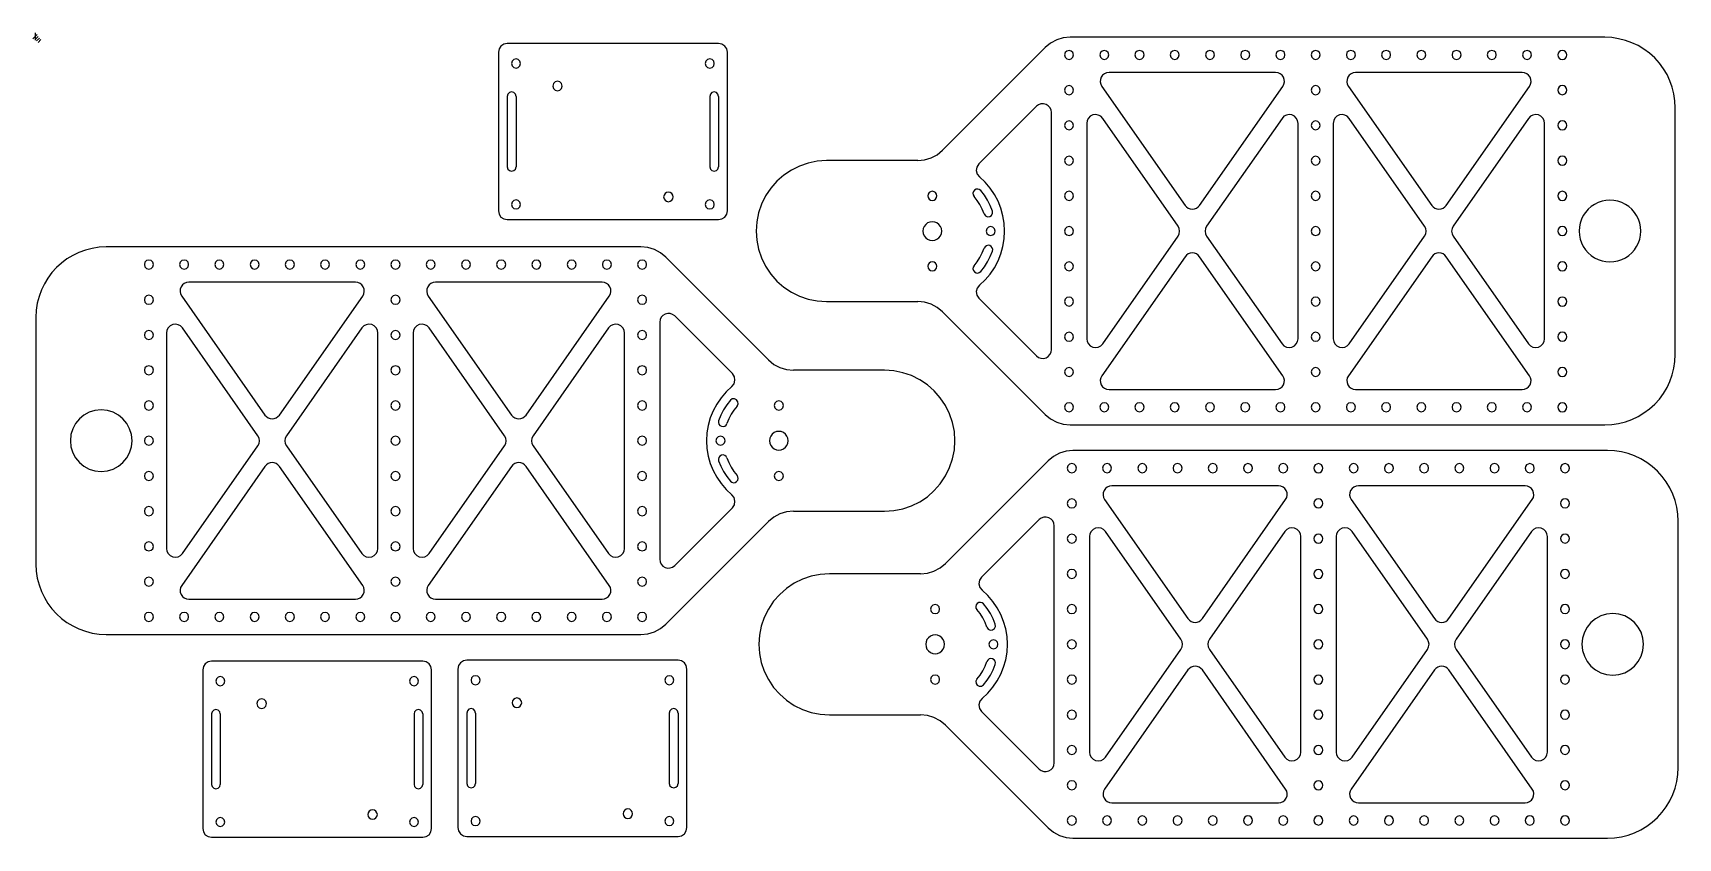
# Model space of a CAD drawing. Extents: x -1 to 592, y 0 to 291.
import ezdxf

# ---------------------------------------------------------------- set-up
doc = ezdxf.new("R2010")
doc.units = 0

msp = doc.modelspace()

# ---------------------------------------------------------------- linework, layer by layer
at = {"layer": 'CUT'}
for p, q in [((167.268762, 284.749557), (167.027079, 283.534539)), ((167.957014, 285.7796), (167.268762, 284.749557)), ((168.987057, 286.467853), (167.957014, 285.7796)), ((170.202075, 286.709535), (168.987057, 286.467853)), ((246.402067, 286.709536), (170.202163, 286.709536)), ((247.616998, 286.467853), (246.401979, 286.709535)), ((248.647041, 285.7796), (247.616998, 286.467853)), ((249.335293, 284.749557), (248.647041, 285.7796)), ((249.576975, 283.534539), (249.335293, 284.749557)), ((364.185687, 285.221351), (327.175817, 248.21082)), ((366.120502, 286.807345), (364.186216, 285.221353)), ((368.306384, 287.974362), (366.120502, 286.807345)), ((370.677242, 288.69481), (368.306384, 287.974362)), ((373.166454, 288.941092), (370.677242, 288.69481)), ((565.916995, 288.94109), (373.165634, 288.94109)), ((568.428158, 288.816802), (565.917683, 288.941092)), ((570.896111, 288.448529), (568.428158, 288.816802)), ((573.304887, 287.843174), (570.896111, 288.448529)), ((575.63783, 287.007635), (573.304887, 287.843174)), ((577.878286, 285.94881), (575.63783, 287.007635)), ((580.009598, 284.673599), (577.878286, 285.94881)), ((167.027167, 283.534529), (167.027167, 226.384574)), ((171.963763, 280.31618), (171.745124, 279.500206)), ((171.745124, 279.500206), (171.963763, 278.684232)), ((172.561097, 280.913514), (171.963763, 280.31618)), ((173.377071, 281.132154), (172.561097, 280.913514)), ((174.193045, 280.913514), (173.377071, 281.132154)), ((174.79038, 280.31618), (174.193045, 280.913514)), ((175.009019, 279.500206), (174.79038, 280.31618)), ((174.79038, 278.684232), (175.009019, 279.500206)), ((175.009019, 279.500206), (175.009019, 279.500206)), ((241.813675, 280.31618), (241.595036, 279.500206)), ((241.595036, 279.500206), (241.813675, 278.684232)), ((242.411009, 280.913514), (241.813675, 280.31618)), ((243.226983, 281.132154), (242.411009, 280.913514)), ((244.042957, 280.913514), (243.226983, 281.132154)), ((244.640292, 280.31618), (244.042957, 280.913514)), ((244.858931, 279.500206), (244.640292, 280.31618)), ((244.640292, 278.684232), (244.858931, 279.500206)), ((244.858931, 279.500206), (244.858931, 279.500206)), ((249.577063, 226.384574), (249.577063, 283.534529)), ((371.342619, 283.407074), (371.123979, 282.5911)), ((371.123979, 282.5911), (371.342619, 281.775126)), ((371.939953, 284.004409), (371.342619, 283.407074)), ((371.342619, 281.775126), (371.939953, 281.177792)), ((372.755927, 284.223048), (371.939953, 284.004409)), ((371.939953, 281.177792), (372.755927, 280.959152)), ((373.571901, 284.004409), (372.755927, 284.223048)), ((372.755927, 280.959152), (373.571901, 281.177792)), ((374.169236, 283.407074), (373.571901, 284.004409)), ((373.571901, 281.177792), (374.169236, 281.775126)), ((374.387875, 282.5911), (374.169236, 283.407074)), ((374.169236, 281.775126), (374.387875, 282.5911)), ((374.387875, 282.5911), (374.387875, 282.5911)), ((384.042603, 283.407074), (383.823963, 282.5911)), ((383.823963, 282.5911), (384.042603, 281.775126)), ((384.639937, 284.004409), (384.042603, 283.407074)), ((384.042603, 281.775126), (384.639937, 281.177792)), ((385.455911, 284.223048), (384.639937, 284.004409)), ((384.639937, 281.177792), (385.455911, 280.959152)), ((386.271885, 284.004409), (385.455911, 284.223048)), ((385.455911, 280.959152), (386.271885, 281.177792)), ((386.86922, 283.407074), (386.271885, 284.004409)), ((386.271885, 281.177792), (386.86922, 281.775126)), ((387.087859, 282.5911), (386.86922, 283.407074)), ((386.86922, 281.775126), (387.087859, 282.5911)), ((387.087859, 282.5911), (387.087859, 282.5911)), ((396.742587, 283.407074), (396.523947, 282.5911)), ((396.523947, 282.5911), (396.742587, 281.775126)), ((397.339921, 284.004409), (396.742587, 283.407074)), ((396.742587, 281.775126), (397.339921, 281.177792)), ((398.155895, 284.223048), (397.339921, 284.004409)), ((397.339921, 281.177792), (398.155895, 280.959152)), ((398.971869, 284.004409), (398.155895, 284.223048)), ((398.155895, 280.959152), (398.971869, 281.177792)), ((399.569204, 283.407074), (398.971869, 284.004409)), ((398.971869, 281.177792), (399.569204, 281.775126)), ((399.787843, 282.5911), (399.569204, 283.407074)), ((399.569204, 281.775126), (399.787843, 282.5911)), ((399.787843, 282.5911), (399.787843, 282.5911)), ((409.442571, 283.407074), (409.223931, 282.5911)), ((409.223931, 282.5911), (409.442571, 281.775126)), ((410.039905, 284.004409), (409.442571, 283.407074)), ((409.442571, 281.775126), (410.039905, 281.177792)), ((410.855879, 284.223048), (410.039905, 284.004409)), ((410.039905, 281.177792), (410.855879, 280.959152)), ((411.671853, 284.004409), (410.855879, 284.223048)), ((410.855879, 280.959152), (411.671853, 281.177792)), ((412.269188, 283.407074), (411.671853, 284.004409)), ((411.671853, 281.177792), (412.269188, 281.775126)), ((412.487827, 282.5911), (412.269188, 283.407074)), ((412.269188, 281.775126), (412.487827, 282.5911)), ((412.487827, 282.5911), (412.487827, 282.5911)), ((422.142555, 283.407074), (421.923915, 282.5911)), ((421.923915, 282.5911), (422.142555, 281.775126)), ((422.739889, 284.004409), (422.142555, 283.407074)), ((422.142555, 281.775126), (422.739889, 281.177792)), ((423.555863, 284.223048), (422.739889, 284.004409)), ((422.739889, 281.177792), (423.555863, 280.959152)), ((424.371837, 284.004409), (423.555863, 284.223048)), ((423.555863, 280.959152), (424.371837, 281.177792)), ((424.969172, 283.407074), (424.371837, 284.004409)), ((424.371837, 281.177792), (424.969172, 281.775126)), ((425.187811, 282.5911), (424.969172, 283.407074)), ((424.969172, 281.775126), (425.187811, 282.5911)), ((425.187811, 282.5911), (425.187811, 282.5911)), ((434.842539, 283.407074), (434.623899, 282.5911)), ((434.623899, 282.5911), (434.842539, 281.775126)), ((435.439873, 284.004409), (434.842539, 283.407074)), ((434.842539, 281.775126), (435.439873, 281.177792)), ((436.255847, 284.223048), (435.439873, 284.004409)), ((435.439873, 281.177792), (436.255847, 280.959152)), ((437.071821, 284.004409), (436.255847, 284.223048)), ((436.255847, 280.959152), (437.071821, 281.177792)), ((437.669156, 283.407074), (437.071821, 284.004409)), ((437.071821, 281.177792), (437.669156, 281.775126)), ((437.887795, 282.5911), (437.669156, 283.407074)), ((437.669156, 281.775126), (437.887795, 282.5911)), ((437.887795, 282.5911), (437.887795, 282.5911)), ((447.542523, 283.407074), (447.323883, 282.5911)), ((447.323883, 282.5911), (447.542523, 281.775126)), ((448.139857, 284.004409), (447.542523, 283.407074)), ((447.542523, 281.775126), (448.139857, 281.177792)), ((448.955831, 284.223048), (448.139857, 284.004409)), ((448.139857, 281.177792), (448.955831, 280.959152)), ((449.771805, 284.004409), (448.955831, 284.223048)), ((448.955831, 280.959152), (449.771805, 281.177792)), ((450.36914, 283.407074), (449.771805, 284.004409)), ((449.771805, 281.177792), (450.36914, 281.775126)), ((450.587779, 282.5911), (450.36914, 283.407074)), ((450.36914, 281.775126), (450.587779, 282.5911)), ((450.587779, 282.5911), (450.587779, 282.5911)), ((460.242507, 283.407074), (460.023867, 282.5911)), ((460.023867, 282.5911), (460.242507, 281.775126)), ((460.839841, 284.004409), (460.242507, 283.407074)), ((460.242507, 281.775126), (460.839841, 281.177792)), ((461.655815, 284.223048), (460.839841, 284.004409)), ((460.839841, 281.177792), (461.655815, 280.959152)), ((462.471789, 284.004409), (461.655815, 284.223048)), ((461.655815, 280.959152), (462.471789, 281.177792)), ((463.069124, 283.407074), (462.471789, 284.004409)), ((462.471789, 281.177792), (463.069124, 281.775126)), ((463.287763, 282.5911), (463.069124, 283.407074)), ((463.069124, 281.775126), (463.287763, 282.5911)), ((463.287763, 282.5911), (463.287763, 282.5911)), ((472.942491, 283.407074), (472.723851, 282.5911)), ((472.723851, 282.5911), (472.942491, 281.775126)), ((473.539825, 284.004409), (472.942491, 283.407074)), ((472.942491, 281.775126), (473.539825, 281.177792)), ((474.355799, 284.223048), (473.539825, 284.004409)), ((473.539825, 281.177792), (474.355799, 280.959152)), ((475.171773, 284.004409), (474.355799, 284.223048)), ((474.355799, 280.959152), (475.171773, 281.177792)), ((475.769108, 283.407074), (475.171773, 284.004409)), ((475.171773, 281.177792), (475.769108, 281.775126)), ((475.987747, 282.5911), (475.769108, 283.407074)), ((475.769108, 281.775126), (475.987747, 282.5911)), ((475.987747, 282.5911), (475.987747, 282.5911)), ((485.642475, 283.407074), (485.423835, 282.5911)), ((485.423835, 282.5911), (485.642475, 281.775126)), ((486.239809, 284.004409), (485.642475, 283.407074)), ((485.642475, 281.775126), (486.239809, 281.177792)), ((487.055783, 284.223048), (486.239809, 284.004409)), ((486.239809, 281.177792), (487.055783, 280.959152)), ((487.871757, 284.004409), (487.055783, 284.223048)), ((487.055783, 280.959152), (487.871757, 281.177792)), ((488.469092, 283.407074), (487.871757, 284.004409)), ((487.871757, 281.177792), (488.469092, 281.775126)), ((488.687731, 282.5911), (488.469092, 283.407074)), ((488.469092, 281.775126), (488.687731, 282.5911)), ((488.687731, 282.5911), (488.687731, 282.5911)), ((498.342459, 283.407074), (498.123819, 282.5911)), ((498.123819, 282.5911), (498.342459, 281.775126)), ((498.939793, 284.004409), (498.342459, 283.407074)), ((498.342459, 281.775126), (498.939793, 281.177792)), ((499.755767, 284.223048), (498.939793, 284.004409)), ((498.939793, 281.177792), (499.755767, 280.959152)), ((500.571741, 284.004409), (499.755767, 284.223048)), ((499.755767, 280.959152), (500.571741, 281.177792)), ((501.169076, 283.407074), (500.571741, 284.004409)), ((500.571741, 281.177792), (501.169076, 281.775126)), ((501.387715, 282.5911), (501.169076, 283.407074)), ((501.169076, 281.775126), (501.387715, 282.5911)), ((501.387715, 282.5911), (501.387715, 282.5911)), ((511.042443, 283.407074), (510.823803, 282.5911)), ((510.823803, 282.5911), (511.042443, 281.775126)), ((511.639777, 284.004409), (511.042443, 283.407074)), ((511.042443, 281.775126), (511.639777, 281.177792)), ((512.455751, 284.223048), (511.639777, 284.004409)), ((511.639777, 281.177792), (512.455751, 280.959152)), ((513.271725, 284.004409), (512.455751, 284.223048)), ((512.455751, 280.959152), (513.271725, 281.177792)), ((513.86906, 283.407074), (513.271725, 284.004409)), ((513.271725, 281.177792), (513.86906, 281.775126)), ((514.087699, 282.5911), (513.86906, 283.407074)), ((513.86906, 281.775126), (514.087699, 282.5911)), ((514.087699, 282.5911), (514.087699, 282.5911)), ((523.742427, 283.407074), (523.523787, 282.5911)), ((523.523787, 282.5911), (523.742427, 281.775126)), ((524.339761, 284.004409), (523.742427, 283.407074)), ((523.742427, 281.775126), (524.339761, 281.177792)), ((525.155735, 284.223048), (524.339761, 284.004409)), ((524.339761, 281.177792), (525.155735, 280.959152)), ((525.971709, 284.004409), (525.155735, 284.223048)), ((525.155735, 280.959152), (525.971709, 281.177792)), ((526.569044, 283.407074), (525.971709, 284.004409)), ((525.971709, 281.177792), (526.569044, 281.775126)), ((526.787683, 282.5911), (526.569044, 283.407074)), ((526.569044, 281.775126), (526.787683, 282.5911)), ((526.787683, 282.5911), (526.787683, 282.5911)), ((536.442411, 283.407074), (536.223771, 282.5911)), ((536.223771, 282.5911), (536.442411, 281.775126)), ((537.039745, 284.004409), (536.442411, 283.407074)), ((536.442411, 281.775126), (537.039745, 281.177792)), ((537.855719, 284.223048), (537.039745, 284.004409)), ((537.039745, 281.177792), (537.855719, 280.959152)), ((538.671693, 284.004409), (537.855719, 284.223048)), ((537.855719, 280.959152), (538.671693, 281.177792)), ((539.269028, 283.407074), (538.671693, 284.004409)), ((538.671693, 281.177792), (539.269028, 281.775126)), ((539.487667, 282.5911), (539.269028, 283.407074)), ((539.269028, 281.775126), (539.487667, 282.5911)), ((539.487667, 282.5911), (539.487667, 282.5911)), ((549.052002, 283.226328), (548.923755, 282.5911)), ((548.923755, 282.5911), (549.052002, 281.955873)), ((549.401742, 283.745061), (549.052002, 283.226328)), ((549.052002, 281.955873), (549.401742, 281.437139)), ((549.920476, 284.094801), (549.401742, 283.745061)), ((549.401742, 281.437139), (549.920476, 281.087399)), ((550.555703, 284.223048), (549.920476, 284.094801)), ((549.920476, 281.087399), (550.555703, 280.959153)), ((551.190931, 284.094801), (550.555703, 284.223048)), ((550.555703, 280.959153), (551.190931, 281.087399)), ((551.709665, 283.745061), (551.190931, 284.094801)), ((551.190931, 281.087399), (551.709665, 281.437139)), ((552.059405, 283.226328), (551.709665, 283.745061)), ((551.709665, 281.437139), (552.059405, 281.955873)), ((552.187651, 282.5911), (552.059405, 283.226328)), ((552.059405, 281.955873), (552.187651, 282.5911)), ((552.187651, 282.5911), (552.187651, 282.5911)), ((582.015113, 283.188901), (580.009598, 284.673599)), ((583.878173, 281.501614), (582.015113, 283.188901)), ((585.56546, 279.638554), (583.878173, 281.501614)), ((587.050158, 277.633039), (585.56546, 279.638554)), ((171.963763, 278.684232), (172.561097, 278.086897)), ((172.561097, 278.086897), (173.377071, 277.868258)), ((173.377071, 277.868258), (174.193045, 278.086897)), ((174.193045, 278.086897), (174.79038, 278.684232)), ((187.452054, 272.856796), (186.829811, 272.234554)), ((188.302053, 273.084553), (187.452054, 272.856796)), ((189.152052, 272.856796), (188.302053, 273.084553)), ((189.774295, 272.234554), (189.152052, 272.856796)), ((241.813675, 278.684232), (242.411009, 278.086897)), ((242.411009, 278.086897), (243.226983, 277.868258)), ((243.226983, 277.868258), (244.042957, 278.086897)), ((244.042957, 278.086897), (244.640292, 278.684232)), ((384.065918, 273.712156), (384.006365, 272.85879)), ((384.006365, 272.85879), (384.17662, 272.020461)), ((384.358432, 274.53236), (384.065918, 273.712156)), ((384.862625, 275.242353), (384.358432, 274.53236)), ((385.52758, 275.780513), (384.862625, 275.242353)), ((386.312, 276.121784), (385.52758, 275.780513)), ((387.17459, 276.241108), (386.312, 276.121784)), ((447.238291, 276.241113), (387.175304, 276.241113)), ((448.099769, 276.121784), (447.23718, 276.241108)), ((448.88419, 275.780513), (448.099769, 276.121784)), ((449.549144, 275.242353), (448.88419, 275.780513)), ((450.053337, 274.53236), (449.549144, 275.242353)), ((450.345851, 273.712156), (450.053337, 274.53236)), ((450.23515, 272.020461), (450.405404, 272.85879)), ((450.405404, 272.85879), (450.345851, 273.712156)), ((472.965806, 273.712156), (472.906253, 272.85879)), ((472.906253, 272.85879), (473.076508, 272.020461)), ((473.25832, 274.53236), (472.965806, 273.712156)), ((473.762513, 275.242353), (473.25832, 274.53236)), ((474.427468, 275.780513), (473.762513, 275.242353)), ((475.211888, 276.121784), (474.427468, 275.780513)), ((476.074478, 276.241108), (475.211888, 276.121784)), ((536.138179, 276.241113), (476.075192, 276.241113)), ((536.999657, 276.121784), (536.137068, 276.241108)), ((537.784078, 275.780513), (536.999657, 276.121784)), ((538.449032, 275.242353), (537.784078, 275.780513)), ((538.953225, 274.53236), (538.449032, 275.242353)), ((539.245739, 273.712156), (538.953225, 274.53236)), ((539.135038, 272.020461), (539.305292, 272.85879)), ((539.305292, 272.85879), (539.245739, 273.712156)), ((588.325369, 275.501727), (587.050158, 277.633039)), ((589.384194, 273.261271), (588.325369, 275.501727)), ((590.219733, 270.928328), (589.384194, 273.261271)), ((170.41476, 268.453308), (170.202075, 267.659559)), ((170.202163, 267.659549), (170.202163, 242.259554)), ((170.995824, 269.034373), (170.41476, 268.453308)), ((171.789573, 269.247057), (170.995824, 269.034373)), ((172.583322, 269.034373), (171.789573, 269.247057)), ((173.164387, 268.453308), (172.583322, 269.034373)), ((173.377071, 267.659559), (173.164387, 268.453308)), ((173.377159, 267.659549), (173.377159, 242.259554)), ((186.829811, 272.234554), (186.602054, 271.384554)), ((186.602054, 271.384554), (186.829811, 270.534555)), ((186.829811, 270.534555), (187.452054, 269.912312)), ((187.452054, 269.912312), (188.302053, 269.684556)), ((188.302053, 269.684556), (189.152052, 269.912312)), ((189.152052, 269.912312), (189.774295, 270.534555)), ((190.002052, 271.384554), (189.774295, 272.234554)), ((189.774295, 270.534555), (190.002052, 271.384554)), ((190.002052, 271.384554), (190.002052, 271.384554)), ((243.439668, 268.453308), (243.226983, 267.659559)), ((243.227071, 267.659549), (243.227071, 242.259554)), ((244.020732, 269.034373), (243.439668, 268.453308)), ((244.814481, 269.247057), (244.020732, 269.034373)), ((245.60823, 269.034373), (244.814481, 269.247057)), ((246.189295, 268.453308), (245.60823, 269.034373)), ((246.401979, 267.659559), (246.189295, 268.453308)), ((246.402067, 267.659549), (246.402067, 242.259554)), ((371.342619, 270.70709), (371.123979, 269.891116)), ((371.123979, 269.891116), (371.342619, 269.075142)), ((371.939953, 271.304425), (371.342619, 270.70709)), ((371.342619, 269.075142), (371.939953, 268.477808)), ((372.755927, 271.523064), (371.939953, 271.304425)), ((371.939953, 268.477808), (372.755927, 268.259168)), ((373.571901, 271.304425), (372.755927, 271.523064)), ((372.755927, 268.259168), (373.571901, 268.477808)), ((374.169236, 270.70709), (373.571901, 271.304425)), ((373.571901, 268.477808), (374.169236, 269.075142)), ((374.387875, 269.891116), (374.169236, 270.70709)), ((374.169236, 269.075142), (374.387875, 269.891116)), ((374.387875, 269.891116), (374.387875, 269.891116)), ((384.17662, 272.020461), (384.573527, 271.245372)), ((384.574453, 271.245363), (414.604624, 228.343547)), ((419.806325, 228.343547), (449.839142, 271.245363)), ((449.838242, 271.245372), (450.23515, 272.020461)), ((460.242507, 270.70709), (460.023867, 269.891116)), ((460.023867, 269.891116), (460.242507, 269.075142)), ((460.839841, 271.304425), (460.242507, 270.70709)), ((460.242507, 269.075142), (460.839841, 268.477808)), ((461.655815, 271.523064), (460.839841, 271.304425)), ((460.839841, 268.477808), (461.655815, 268.259168)), ((462.471789, 271.304425), (461.655815, 271.523064)), ((461.655815, 268.259168), (462.471789, 268.477808)), ((463.069124, 270.70709), (462.471789, 271.304425)), ((462.471789, 268.477808), (463.069124, 269.075142)), ((463.287763, 269.891116), (463.069124, 270.70709)), ((463.069124, 269.075142), (463.287763, 269.891116)), ((463.287763, 269.891116), (463.287763, 269.891116)), ((473.076508, 272.020461), (473.473415, 271.245372)), ((473.474341, 271.245363), (503.504512, 228.343547)), ((508.706213, 228.343547), (538.73903, 271.245363)), ((538.73813, 271.245372), (539.135038, 272.020461)), ((549.052002, 270.526344), (548.923755, 269.891116)), ((548.923755, 269.891116), (549.052002, 269.255889)), ((549.401742, 271.045077), (549.052002, 270.526344)), ((549.052002, 269.255889), (549.401742, 268.737155)), ((549.920476, 271.394817), (549.401742, 271.045077)), ((549.401742, 268.737155), (549.920476, 268.387415)), ((550.555703, 271.523064), (549.920476, 271.394817)), ((549.920476, 268.387415), (550.555703, 268.259169)), ((551.190931, 271.394817), (550.555703, 271.523064)), ((550.555703, 268.259169), (551.190931, 268.387415)), ((551.709665, 271.045077), (551.190931, 271.394817)), ((551.190931, 268.387415), (551.709665, 268.737155)), ((552.059405, 270.526344), (551.709665, 271.045077)), ((551.709665, 268.737155), (552.059405, 269.255889)), ((552.187651, 269.891116), (552.059405, 270.526344)), ((552.059405, 269.255889), (552.187651, 269.891116)), ((552.187651, 269.891116), (552.187651, 269.891116)), ((590.825089, 268.519552), (590.219733, 270.928328)), ((591.193361, 266.051599), (590.825089, 268.519552)), ((360.986879, 264.060559), (340.198592, 243.274495)), ((361.742777, 264.620264), (360.9859, 264.060547)), ((362.611545, 264.929457), (361.742777, 264.620264)), ((363.532506, 264.976253), (362.611545, 264.929457)), ((364.445961, 264.748777), (363.532506, 264.976253)), ((365.252721, 264.263714), (364.445961, 264.748777)), ((365.870847, 263.579406), (365.252721, 264.263714)), ((366.266524, 262.74646), (365.870847, 263.579406)), ((366.405935, 261.815487), (366.266524, 262.74646)), ((366.405538, 176.366746), (366.405538, 261.815413)), ((382.327779, 261.085779), (381.326387, 260.939019)), ((383.301802, 260.917297), (382.327779, 261.085779)), ((452.083979, 261.085742), (451.109964, 260.917267)), ((453.08536, 260.93898), (452.083979, 261.085742)), ((471.227667, 261.085779), (470.226275, 260.939019)), ((472.20169, 260.917297), (471.227667, 261.085779)), ((540.983867, 261.085742), (540.009852, 260.917267)), ((541.985248, 260.93898), (540.983867, 261.085742)), ((591.317651, 263.541124), (591.193361, 266.051599)), ((591.316963, 174.641135), (591.316963, 263.541129)), ((371.342619, 258.007106), (371.123979, 257.191132)), ((371.123979, 257.191132), (371.342619, 256.375158)), ((371.939953, 258.60444), (371.342619, 258.007106)), ((371.342619, 256.375158), (371.939953, 255.777824)), ((372.755927, 258.82308), (371.939953, 258.60444)), ((371.939953, 255.777824), (372.755927, 255.559184)), ((373.571901, 258.60444), (372.755927, 258.82308)), ((372.755927, 255.559184), (373.571901, 255.777824)), ((374.169236, 258.007106), (373.571901, 258.60444)), ((373.571901, 255.777824), (374.169236, 256.375158)), ((374.387875, 257.191132), (374.169236, 258.007106)), ((374.169236, 256.375158), (374.387875, 257.191132)), ((374.387875, 257.191132), (374.387875, 257.191132)), ((379.105522, 257.910962), (379.105522, 180.271462)), ((379.267004, 258.910086), (379.105919, 257.910898)), ((379.72052, 259.788398), (379.267004, 258.910086)), ((380.421853, 260.484989), (379.72052, 259.788398)), ((381.326387, 260.939019), (380.421853, 260.484989)), ((384.177016, 260.45783), (383.301802, 260.917297)), ((384.881978, 259.731639), (384.177016, 260.45783)), ((412.056689, 220.91194), (384.881369, 259.731557)), ((449.52958, 259.731557), (422.356906, 220.91194)), ((450.234756, 260.457813), (449.529791, 259.731639)), ((451.109964, 260.917267), (450.234756, 260.457813)), ((453.989884, 260.484956), (453.08536, 260.93898)), ((454.691212, 259.788373), (453.989884, 260.484956)), ((455.14473, 258.910074), (454.691212, 259.788373)), ((455.305823, 257.910898), (455.14473, 258.910074)), ((455.305426, 180.271462), (455.305426, 257.910962)), ((460.242507, 258.007106), (460.023867, 257.191132)), ((460.023867, 257.191132), (460.242507, 256.375158)), ((460.839841, 258.60444), (460.242507, 258.007106)), ((460.242507, 256.375158), (460.839841, 255.777824)), ((461.655815, 258.82308), (460.839841, 258.60444)), ((460.839841, 255.777824), (461.655815, 255.559184)), ((462.471789, 258.60444), (461.655815, 258.82308)), ((461.655815, 255.559184), (462.471789, 255.777824)), ((463.069124, 258.007106), (462.471789, 258.60444)), ((462.471789, 255.777824), (463.069124, 256.375158)), ((463.287763, 257.191132), (463.069124, 258.007106)), ((463.069124, 256.375158), (463.287763, 257.191132)), ((463.287763, 257.191132), (463.287763, 257.191132)), ((468.00541, 257.910962), (468.00541, 180.271462)), ((468.166892, 258.910086), (468.005807, 257.910898)), ((468.620408, 259.788398), (468.166892, 258.910086)), ((469.321741, 260.484989), (468.620408, 259.788398)), ((470.226275, 260.939019), (469.321741, 260.484989)), ((473.076904, 260.45783), (472.20169, 260.917297)), ((473.781866, 259.731639), (473.076904, 260.45783)), ((500.956577, 220.91194), (473.781257, 259.731557)), ((538.429468, 259.731557), (511.256794, 220.91194)), ((539.134644, 260.457813), (538.429679, 259.731639)), ((540.009852, 260.917267), (539.134644, 260.457813)), ((542.889772, 260.484956), (541.985248, 260.93898)), ((543.5911, 259.788373), (542.889772, 260.484956)), ((544.044618, 258.910074), (543.5911, 259.788373)), ((544.205711, 257.910898), (544.044618, 258.910074)), ((544.205314, 180.271462), (544.205314, 257.910962)), ((549.052002, 257.82636), (548.923755, 257.191132)), ((548.923755, 257.191132), (549.052002, 256.555904)), ((549.401742, 258.345093), (549.052002, 257.82636)), ((549.052002, 256.555904), (549.401742, 256.037171)), ((549.920476, 258.694833), (549.401742, 258.345093)), ((549.401742, 256.037171), (549.920476, 255.687431)), ((550.555703, 258.823079), (549.920476, 258.694833)), ((549.920476, 255.687431), (550.555703, 255.559185)), ((551.190931, 258.694833), (550.555703, 258.823079)), ((550.555703, 255.559185), (551.190931, 255.687431)), ((551.709665, 258.345093), (551.190931, 258.694833)), ((551.190931, 255.687431), (551.709665, 256.037171)), ((552.059405, 257.82636), (551.709665, 258.345093)), ((551.709665, 256.037171), (552.059405, 256.555904)), ((552.187651, 257.191132), (552.059405, 257.82636)), ((552.059405, 256.555904), (552.187651, 257.191132)), ((552.187651, 257.191132), (552.187651, 257.191132)), ((278.72874, 243.611916), (275.604563, 242.544932)), ((281.99157, 244.267778), (278.72874, 243.611916)), ((285.35604, 244.491148), (281.99157, 244.267778)), ((318.19587, 244.491047), (285.355828, 244.491047)), ((318.1955, 244.491148), (320.684712, 244.737431)), ((320.684712, 244.737431), (323.05557, 245.457879)), ((323.05557, 245.457879), (325.241452, 246.624896)), ((325.241452, 246.624896), (327.175738, 248.210889)), ((340.199915, 243.274561), (339.485091, 242.178278)), ((371.342619, 245.307122), (371.123979, 244.491148)), ((371.123979, 244.491148), (371.342619, 243.675174)), ((371.939953, 245.904456), (371.342619, 245.307122)), ((371.342619, 243.675174), (371.939953, 243.07784)), ((372.755927, 246.123096), (371.939953, 245.904456)), ((373.571901, 245.904456), (372.755927, 246.123096)), ((374.169236, 245.307122), (373.571901, 245.904456)), ((373.571901, 243.07784), (374.169236, 243.675174)), ((374.387875, 244.491148), (374.169236, 245.307122)), ((374.169236, 243.675174), (374.387875, 244.491148)), ((374.387875, 244.491148), (374.387875, 244.491148)), ((460.242507, 245.307122), (460.023867, 244.491148)), ((460.023867, 244.491148), (460.242507, 243.675174)), ((460.839841, 245.904456), (460.242507, 245.307122)), ((460.242507, 243.675174), (460.839841, 243.07784)), ((461.655815, 246.123096), (460.839841, 245.904456)), ((462.471789, 245.904456), (461.655815, 246.123096)), ((463.069124, 245.307122), (462.471789, 245.904456)), ((462.471789, 243.07784), (463.069124, 243.675174)), ((463.287763, 244.491148), (463.069124, 245.307122)), ((463.069124, 243.675174), (463.287763, 244.491148)), ((463.287763, 244.491148), (463.287763, 244.491148)), ((549.052002, 245.126376), (548.923755, 244.491148)), ((548.923755, 244.491148), (549.052002, 243.85592)), ((549.401742, 245.645109), (549.052002, 245.126376)), ((549.052002, 243.85592), (549.401742, 243.337187)), ((549.920476, 245.994849), (549.401742, 245.645109)), ((549.401742, 243.337187), (549.920476, 242.987447)), ((550.555703, 246.123095), (549.920476, 245.994849)), ((551.190931, 245.994849), (550.555703, 246.123095)), ((551.709665, 245.645109), (551.190931, 245.994849)), ((551.190931, 242.987447), (551.709665, 243.337187)), ((552.059405, 245.126376), (551.709665, 245.645109)), ((551.709665, 243.337187), (552.059405, 243.85592)), ((552.187651, 244.491148), (552.059405, 245.126376)), ((552.059405, 243.85592), (552.187651, 244.491148)), ((552.187651, 244.491148), (552.187651, 244.491148)), ((170.202075, 242.259592), (170.41476, 241.465843)), ((170.41476, 241.465843), (170.995824, 240.884778)), ((170.995824, 240.884778), (171.789573, 240.672094)), ((171.789573, 240.672094), (172.583322, 240.884778)), ((172.583322, 240.884778), (173.164387, 241.465843)), ((173.164387, 241.465843), (173.377071, 242.259592)), ((243.226983, 242.259592), (243.439668, 241.465843)), ((243.439668, 241.465843), (244.020732, 240.884778)), ((244.020732, 240.884778), (244.814481, 240.672094)), ((244.814481, 240.672094), (245.60823, 240.884778)), ((245.60823, 240.884778), (246.189295, 241.465843)), ((246.189295, 241.465843), (246.401979, 242.259592)), ((269.920233, 239.263083), (267.434109, 237.090958)), ((272.656056, 241.088198), (269.920233, 239.263083)), ((275.604563, 242.544932), (272.656056, 241.088198)), ((339.485091, 242.178278), (339.273184, 240.886804)), ((339.273184, 240.886804), (339.6002, 239.619575)), ((339.6002, 239.619575), (340.410576, 238.591908)), ((342.462829, 236.677336), (340.410576, 238.591908)), ((371.939953, 243.07784), (372.755927, 242.8592)), ((372.755927, 242.8592), (373.571901, 243.07784)), ((460.839841, 243.07784), (461.655815, 242.8592)), ((461.655815, 242.8592), (462.471789, 243.07784)), ((549.920476, 242.987447), (550.555703, 242.859201)), ((550.555703, 242.859201), (551.190931, 242.987447)), ((226.735986, 232.045891), (226.602006, 231.384606)), ((226.602006, 231.384606), (226.735986, 230.723321)), ((227.100398, 232.585819), (226.735986, 232.045891)), ((227.640613, 232.949804), (227.100398, 232.585819)), ((228.302003, 233.083262), (227.640613, 232.949804)), ((228.963394, 232.949804), (228.302003, 233.083262)), ((229.503609, 232.585819), (228.963394, 232.949804)), ((229.86802, 232.045891), (229.503609, 232.585819)), ((230.002001, 231.384606), (229.86802, 232.045891)), ((229.86802, 230.723321), (230.002001, 231.384606)), ((230.002001, 231.384606), (230.002001, 231.384606)), ((263.359022, 231.791164), (261.870231, 228.765763)), ((265.234701, 234.593195), (263.359022, 231.791164)), ((267.434109, 237.090958), (265.234701, 234.593195)), ((321.95229, 232.426392), (321.824044, 231.791164)), ((321.824044, 231.791164), (321.95229, 231.155936)), ((322.30203, 232.945125), (321.95229, 232.426392)), ((322.820764, 233.294865), (322.30203, 232.945125)), ((323.455992, 233.423112), (322.820764, 233.294865)), ((324.091219, 233.294865), (323.455992, 233.423112)), ((324.609953, 232.945125), (324.091219, 233.294865)), ((324.959693, 232.426392), (324.609953, 232.945125)), ((325.08794, 231.791164), (324.959693, 232.426392)), ((324.959693, 231.155936), (325.08794, 231.791164)), ((325.08794, 231.791164), (325.08794, 231.791164)), ((338.280254, 233.333622), (338.122803, 232.745789)), ((338.122803, 232.745789), (338.197253, 232.141806)), ((338.197253, 232.141806), (338.508621, 231.593711)), ((338.664589, 233.833266), (338.280254, 233.333622)), ((339.64377, 230.154336), (338.508621, 231.593711)), ((339.212661, 234.144675), (338.664589, 233.833266)), ((339.816638, 234.219171), (339.212661, 234.144675)), ((340.404483, 234.061764), (339.816638, 234.219171)), ((340.904156, 233.677466), (340.404483, 234.061764)), ((342.228489, 231.998195), (340.904156, 233.677466)), ((343.382827, 230.203666), (342.228489, 231.998195)), ((344.275765, 234.568121), (342.462829, 236.677336)), ((345.838808, 232.286868), (344.275765, 234.568121)), ((347.141379, 229.856181), (345.838808, 232.286868)), ((371.342619, 232.607138), (371.123979, 231.791164)), ((371.123979, 231.791164), (371.342619, 230.97519)), ((371.939953, 233.204472), (371.342619, 232.607138)), ((372.755927, 233.423112), (371.939953, 233.204472)), ((373.571901, 233.204472), (372.755927, 233.423112)), ((374.169236, 232.607138), (373.571901, 233.204472)), ((374.387875, 231.791164), (374.169236, 232.607138)), ((374.169236, 230.97519), (374.387875, 231.791164)), ((374.387875, 231.791164), (374.387875, 231.791164)), ((460.242507, 232.607138), (460.023867, 231.791164)), ((460.023867, 231.791164), (460.242507, 230.97519)), ((460.839841, 233.204472), (460.242507, 232.607138)), ((461.655815, 233.423112), (460.839841, 233.204472)), ((462.471789, 233.204472), (461.655815, 233.423112)), ((463.069124, 232.607138), (462.471789, 233.204472)), ((463.287763, 231.791164), (463.069124, 232.607138)), ((463.069124, 230.97519), (463.287763, 231.791164)), ((463.287763, 231.791164), (463.287763, 231.791164)), ((549.052002, 232.426392), (548.923755, 231.791164)), ((548.923755, 231.791164), (549.052002, 231.155936)), ((549.401742, 232.945125), (549.052002, 232.426392)), ((549.920476, 233.294865), (549.401742, 232.945125)), ((550.555703, 233.423111), (549.920476, 233.294865)), ((551.190931, 233.294865), (550.555703, 233.423111)), ((551.709665, 232.945125), (551.190931, 233.294865)), ((552.059405, 232.426392), (551.709665, 232.945125)), ((552.187651, 231.791164), (552.059405, 232.426392)), ((552.059405, 231.155936), (552.187651, 231.791164)), ((552.187651, 231.791164), (552.187651, 231.791164)), ((167.027079, 226.384612), (167.268762, 225.169593)), ((171.963763, 229.516245), (171.745124, 228.700271)), ((171.745124, 228.700271), (171.963763, 227.884297)), ((172.561097, 230.113579), (171.963763, 229.516245)), ((171.963763, 227.884297), (172.561097, 227.286963)), ((173.377071, 230.332219), (172.561097, 230.113579)), ((172.561097, 227.286963), (173.377071, 227.068323)), ((174.193045, 230.113579), (173.377071, 230.332219)), ((173.377071, 227.068323), (174.193045, 227.286963)), ((174.79038, 229.516245), (174.193045, 230.113579)), ((174.193045, 227.286963), (174.79038, 227.884297)), ((175.009019, 228.700271), (174.79038, 229.516245)), ((174.79038, 227.884297), (175.009019, 228.700271)), ((175.009019, 228.700271), (175.009019, 228.700271)), ((226.735986, 230.723321), (227.100398, 230.183393)), ((227.100398, 230.183393), (227.640613, 229.819408)), ((227.640613, 229.819408), (228.302003, 229.685949)), ((228.302003, 229.685949), (228.963394, 229.819408)), ((228.963394, 229.819408), (229.503609, 230.183393)), ((229.503609, 230.183393), (229.86802, 230.723321)), ((241.813675, 229.516245), (241.595036, 228.700271)), ((241.595036, 228.700271), (241.813675, 227.884297)), ((242.411009, 230.113579), (241.813675, 229.516245)), ((241.813675, 227.884297), (242.411009, 227.286963)), ((243.226983, 230.332219), (242.411009, 230.113579)), ((242.411009, 227.286963), (243.226983, 227.068323)), ((244.042957, 230.113579), (243.226983, 230.332219)), ((243.226983, 227.068323), (244.042957, 227.286963)), ((244.640292, 229.516245), (244.042957, 230.113579)), ((244.042957, 227.286963), (244.640292, 227.884297)), ((244.858931, 228.700271), (244.640292, 229.516245)), ((244.640292, 227.884297), (244.858931, 228.700271)), ((244.858931, 228.700271), (244.858931, 228.700271)), ((249.335293, 225.169593), (249.576975, 226.384612)), ((260.806809, 225.612138), (260.168756, 222.37303)), ((261.870231, 228.765763), (260.806809, 225.612138)), ((321.95229, 231.155936), (322.30203, 230.637203)), ((322.30203, 230.637203), (322.820764, 230.287463)), ((322.820764, 230.287463), (323.455992, 230.159216)), ((323.455992, 230.159216), (324.091219, 230.287463)), ((324.091219, 230.287463), (324.609953, 230.637203)), ((324.609953, 230.637203), (324.959693, 231.155936)), ((340.633208, 228.616169), (339.64377, 230.154336)), ((341.470584, 226.990208), (340.633208, 228.616169)), ((342.149548, 225.287455), (341.470584, 226.990208)), ((344.359759, 228.306712), (343.382827, 230.203666)), ((345.151877, 226.320167), (344.359759, 228.306712)), ((344.851513, 224.758065), (345.211467, 225.498781)), ((345.211467, 225.498781), (345.151877, 226.320167)), ((348.172902, 227.298664), (347.141379, 229.856181)), ((348.922799, 224.636922), (348.172902, 227.298664)), ((371.342619, 230.97519), (371.939953, 230.377856)), ((371.939953, 230.377856), (372.755927, 230.159216)), ((372.755927, 230.159216), (373.571901, 230.377856)), ((373.571901, 230.377856), (374.169236, 230.97519)), ((414.604835, 228.343515), (415.116206, 227.773847)), ((415.116206, 227.773847), (415.739645, 227.348111)), ((415.739645, 227.348111), (416.445941, 227.081517)), ((416.445941, 227.081517), (417.205885, 226.989272)), ((417.205885, 226.989272), (417.965828, 227.081517)), ((417.965828, 227.081517), (418.672124, 227.348111)), ((418.672124, 227.348111), (419.295563, 227.773847)), ((419.295563, 227.773847), (419.806934, 228.343515)), ((460.242507, 230.97519), (460.839841, 230.377856)), ((460.839841, 230.377856), (461.655815, 230.159216)), ((461.655815, 230.159216), (462.471789, 230.377856)), ((462.471789, 230.377856), (463.069124, 230.97519)), ((503.504723, 228.343515), (504.016094, 227.773847)), ((504.016094, 227.773847), (504.639533, 227.348111)), ((504.639533, 227.348111), (505.345829, 227.081517)), ((505.345829, 227.081517), (506.105773, 226.989272)), ((506.105773, 226.989272), (506.865716, 227.081517)), ((506.865716, 227.081517), (507.572012, 227.348111)), ((507.572012, 227.348111), (508.195451, 227.773847)), ((508.195451, 227.773847), (508.706822, 228.343515)), ((549.052002, 231.155936), (549.401742, 230.637203)), ((549.401742, 230.637203), (549.920476, 230.287463)), ((549.920476, 230.287463), (550.555703, 230.159217)), ((550.555703, 230.159217), (551.190931, 230.287463)), ((551.190931, 230.287463), (551.709665, 230.637203)), ((551.709665, 230.637203), (552.059405, 231.155936)), ((558.936487, 225.844346), (558.137999, 224.647423)), ((559.886792, 226.932025), (558.936487, 225.844346)), ((560.979563, 227.894266), (559.886792, 226.932025)), ((562.205452, 228.714875), (560.979563, 227.894266)), ((563.529064, 229.366221), (562.205452, 228.714875)), ((564.908776, 229.831468), (563.529064, 229.366221)), ((566.325885, 230.110617), (564.908776, 229.831468)), ((567.761695, 230.203666), (566.325885, 230.110617)), ((569.197504, 230.110617), (567.761695, 230.203666)), ((570.614614, 229.831468), (569.197504, 230.110617)), ((571.994325, 229.366221), (570.614614, 229.831468)), ((573.317938, 228.714875), (571.994325, 229.366221)), ((574.543826, 227.894266), (573.317938, 228.714875)), ((575.636598, 226.932025), (574.543826, 227.894266)), ((576.586902, 225.844346), (575.636598, 226.932025)), ((577.38539, 224.647423), (576.586902, 225.844346)), ((167.268762, 225.169593), (167.957014, 224.13955)), ((167.957014, 224.13955), (168.987057, 223.451298)), ((168.987057, 223.451298), (170.202075, 223.209616)), ((170.202163, 223.209578), (246.402067, 223.209578)), ((246.401979, 223.209616), (247.616998, 223.451298)), ((247.616998, 223.451298), (248.647041, 224.13955)), ((248.647041, 224.13955), (249.335293, 225.169593)), ((260.168756, 222.37303), (259.956072, 219.09118)), ((320.194734, 219.972611), (320.077796, 219.09118)), ((320.530388, 220.780278), (320.194734, 219.972611)), ((321.062021, 221.474797), (320.530388, 220.780278)), ((321.766894, 222.016783), (321.062021, 221.474797)), ((322.588704, 222.356228), (321.766894, 222.016783)), ((323.455992, 222.469376), (322.588704, 222.356228)), ((324.323279, 222.356228), (323.455992, 222.469376)), ((325.14509, 222.016783), (324.323279, 222.356228)), ((325.849962, 221.474797), (325.14509, 222.016783)), ((326.381595, 220.780278), (325.849962, 221.474797)), ((326.71725, 219.972611), (326.381595, 220.780278)), ((326.834188, 219.09118), (326.71725, 219.972611)), ((342.149548, 225.287455), (342.607849, 224.603213)), ((342.607849, 224.603213), (343.347295, 224.240659)), ((343.067295, 219.907154), (342.848656, 219.09118)), ((343.66463, 220.504488), (343.067295, 219.907154)), ((343.347295, 224.240659), (344.168886, 224.297363)), ((344.480604, 220.723128), (343.66463, 220.504488)), ((344.168886, 224.297363), (344.851513, 224.758065)), ((345.296578, 220.504488), (344.480604, 220.723128)), ((345.893912, 219.907154), (345.296578, 220.504488)), ((346.112552, 219.09118), (345.893912, 219.907154)), ((349.380494, 221.893559), (348.922799, 224.636922)), ((349.53541, 219.09118), (349.380494, 221.893559)), ((371.342619, 219.907154), (371.123979, 219.09118)), ((371.939953, 220.504488), (371.342619, 219.907154)), ((372.755927, 220.723128), (371.939953, 220.504488)), ((373.571901, 220.504488), (372.755927, 220.723128)), ((374.169236, 219.907154), (373.571901, 220.504488)), ((374.387875, 219.09118), (374.169236, 219.907154)), ((412.486243, 220.035473), (412.05579, 220.911921)), ((412.629728, 219.09118), (412.486243, 220.035473)), ((421.925526, 220.035473), (421.782041, 219.09118)), ((422.355979, 220.911921), (421.925526, 220.035473)), ((460.242507, 219.907154), (460.023867, 219.09118)), ((460.839841, 220.504488), (460.242507, 219.907154)), ((461.655815, 220.723128), (460.839841, 220.504488)), ((462.471789, 220.504488), (461.655815, 220.723128)), ((463.069124, 219.907154), (462.471789, 220.504488)), ((463.287763, 219.09118), (463.069124, 219.907154)), ((501.386131, 220.035473), (500.955678, 220.911921)), ((501.529616, 219.09118), (501.386131, 220.035473)), ((510.825414, 220.035473), (510.681929, 219.09118)), ((511.255867, 220.911921), (510.825414, 220.035473)), ((549.052002, 219.726408), (548.923755, 219.09118)), ((549.401742, 220.245141), (549.052002, 219.726408)), ((549.920476, 220.594881), (549.401742, 220.245141)), ((550.555703, 220.723127), (549.920476, 220.594881)), ((551.190931, 220.594881), (550.555703, 220.723127)), ((551.709665, 220.245141), (551.190931, 220.594881)), ((552.059405, 219.726408), (551.709665, 220.245141)), ((552.187651, 219.09118), (552.059405, 219.726408)), ((556.746933, 220.563135), (556.649209, 219.09118)), ((557.033873, 221.990624), (556.746933, 220.563135)), ((557.500678, 223.357451), (557.033873, 221.990624)), ((558.137999, 224.647423), (557.500678, 223.357451)), ((578.022711, 223.357451), (577.38539, 224.647423)), ((578.489517, 221.990624), (578.022711, 223.357451)), ((578.776456, 220.563135), (578.489517, 221.990624)), ((578.874181, 219.09118), (578.776456, 220.563135)), ((259.956072, 219.09118), (260.168756, 215.80933)), ((260.168756, 215.80933), (260.806809, 212.570222)), ((320.077796, 219.09118), (320.194734, 218.209749)), ((320.194734, 218.209749), (320.530388, 217.402082)), ((320.530388, 217.402082), (321.062021, 216.707563)), ((321.062021, 216.707563), (321.766894, 216.165577)), ((321.766894, 216.165577), (322.588704, 215.826132)), ((322.588704, 215.826132), (323.455992, 215.712984)), ((323.455992, 215.712984), (324.323279, 215.826132)), ((324.323279, 215.826132), (325.14509, 216.165577)), ((325.14509, 216.165577), (325.849962, 216.707563)), ((325.849962, 216.707563), (326.381595, 217.402082)), ((326.381595, 217.402082), (326.71725, 218.209749)), ((326.71725, 218.209749), (326.834188, 219.09118)), ((326.834188, 219.09118), (326.834188, 219.09118)), ((342.955037, 213.801108), (342.469439, 213.436437)), ((342.848656, 219.09118), (343.067295, 218.275206)), ((343.541817, 213.957564), (342.955037, 213.801108)), ((343.067295, 218.275206), (343.66463, 217.677872)), ((344.165258, 213.874449), (343.541817, 213.957564)), ((343.66463, 217.677872), (344.480604, 217.459232)), ((344.70791, 213.556463), (344.165258, 213.874449)), ((344.480604, 217.459232), (345.296578, 217.677872)), ((345.074285, 213.072149), (344.70791, 213.556463)), ((345.296578, 217.677872), (345.893912, 218.275206)), ((345.893912, 218.275206), (346.112552, 219.09118)), ((346.112552, 219.09118), (346.112552, 219.09118)), ((348.172902, 210.883696), (348.922799, 213.545438)), ((348.922799, 213.545438), (349.380494, 216.288801)), ((349.380494, 216.288801), (349.53541, 219.09118)), ((371.123979, 219.09118), (371.342619, 218.275206)), ((371.342619, 218.275206), (371.939953, 217.677872)), ((371.939953, 217.677872), (372.755927, 217.459232)), ((372.755927, 217.459232), (373.571901, 217.677872)), ((373.571901, 217.677872), (374.169236, 218.275206)), ((374.169236, 218.275206), (374.387875, 219.09118)), ((374.387875, 219.09118), (374.387875, 219.09118)), ((384.881369, 178.450602), (412.056689, 217.270484)), ((412.05579, 217.270439), (412.486243, 218.146887)), ((412.486243, 218.146887), (412.629728, 219.09118)), ((421.782041, 219.09118), (421.925526, 218.146887)), ((421.925526, 218.146887), (422.355979, 217.270439)), ((422.356906, 217.270484), (449.52958, 178.450602)), ((460.023867, 219.09118), (460.242507, 218.275206)), ((460.242507, 218.275206), (460.839841, 217.677872)), ((460.839841, 217.677872), (461.655815, 217.459232)), ((461.655815, 217.459232), (462.471789, 217.677872)), ((462.471789, 217.677872), (463.069124, 218.275206)), ((463.069124, 218.275206), (463.287763, 219.09118)), ((463.287763, 219.09118), (463.287763, 219.09118)), ((473.781257, 178.450602), (500.956577, 217.270484)), ((500.955678, 217.270439), (501.386131, 218.146887)), ((501.386131, 218.146887), (501.529616, 219.09118)), ((510.681929, 219.09118), (510.825414, 218.146887)), ((510.825414, 218.146887), (511.255867, 217.270439)), ((511.256794, 217.270484), (538.429468, 178.450602)), ((548.923755, 219.09118), (549.052002, 218.455952)), ((549.052002, 218.455952), (549.401742, 217.937219)), ((549.401742, 217.937219), (549.920476, 217.587479)), ((549.920476, 217.587479), (550.555703, 217.459233)), ((550.555703, 217.459233), (551.190931, 217.587479)), ((551.190931, 217.587479), (551.709665, 217.937219)), ((551.709665, 217.937219), (552.059405, 218.455952)), ((552.059405, 218.455952), (552.187651, 219.09118)), ((552.187651, 219.09118), (552.187651, 219.09118)), ((556.649209, 219.09118), (556.746933, 217.619225)), ((556.746933, 217.619225), (557.033873, 216.191736)), ((557.033873, 216.191736), (557.500678, 214.824909)), ((557.500678, 214.824909), (558.137999, 213.534937)), ((558.137999, 213.534937), (558.936487, 212.338014)), ((576.586902, 212.338014), (577.38539, 213.534937)), ((577.38539, 213.534937), (578.022711, 214.824909)), ((578.022711, 214.824909), (578.489517, 216.191736)), ((578.489517, 216.191736), (578.776456, 217.619225)), ((578.776456, 217.619225), (578.874181, 219.09118)), ((578.874181, 219.09118), (578.874181, 219.09118)), ((11.463186, 209.026971), (9.507812, 207.564769)), ((13.557417, 210.299248), (11.463186, 209.026971)), ((15.777736, 211.368831), (13.557417, 210.299248)), ((18.111376, 212.222955), (15.777736, 211.368831)), ((20.54557, 212.84885), (18.111376, 212.222955)), ((23.067551, 213.23375), (20.54557, 212.84885)), ((25.66455, 213.364887), (23.067551, 213.23375)), ((218.4158, 213.364974), (25.664439, 213.364974)), ((39.613221, 207.830869), (39.394582, 207.014895)), ((40.210556, 208.428203), (39.613221, 207.830869)), ((41.02653, 208.646843), (40.210556, 208.428203)), ((41.842504, 208.428203), (41.02653, 208.646843)), ((42.439838, 207.830869), (41.842504, 208.428203)), ((42.658478, 207.014895), (42.439838, 207.830869)), ((52.313205, 207.830869), (52.094566, 207.014895)), ((52.91054, 208.428203), (52.313205, 207.830869)), ((53.726514, 208.646843), (52.91054, 208.428203)), ((54.542488, 208.428203), (53.726514, 208.646843)), ((55.139822, 207.830869), (54.542488, 208.428203)), ((55.358462, 207.014895), (55.139822, 207.830869)), ((65.013189, 207.830869), (64.79455, 207.014895)), ((65.610524, 208.428203), (65.013189, 207.830869)), ((66.426498, 208.646843), (65.610524, 208.428203)), ((67.242472, 208.428203), (66.426498, 208.646843)), ((67.839806, 207.830869), (67.242472, 208.428203)), ((68.058446, 207.014895), (67.839806, 207.830869)), ((77.713173, 207.830869), (77.494534, 207.014895)), ((78.310508, 208.428203), (77.713173, 207.830869)), ((79.126482, 208.646843), (78.310508, 208.428203)), ((79.942456, 208.428203), (79.126482, 208.646843)), ((80.53979, 207.830869), (79.942456, 208.428203)), ((80.75843, 207.014895), (80.53979, 207.830869)), ((90.413157, 207.830869), (90.194518, 207.014895)), ((91.010492, 208.428203), (90.413157, 207.830869)), ((91.826466, 208.646843), (91.010492, 208.428203)), ((92.64244, 208.428203), (91.826466, 208.646843)), ((93.239774, 207.830869), (92.64244, 208.428203)), ((93.458414, 207.014895), (93.239774, 207.830869)), ((103.113141, 207.830869), (102.894502, 207.014895)), ((103.710476, 208.428203), (103.113141, 207.830869)), ((104.52645, 208.646843), (103.710476, 208.428203)), ((105.342424, 208.428203), (104.52645, 208.646843)), ((105.939758, 207.830869), (105.342424, 208.428203)), ((106.158398, 207.014895), (105.939758, 207.830869)), ((115.813125, 207.830869), (115.594486, 207.014895)), ((116.41046, 208.428203), (115.813125, 207.830869)), ((117.226434, 208.646843), (116.41046, 208.428203)), ((118.042408, 208.428203), (117.226434, 208.646843)), ((118.639742, 207.830869), (118.042408, 208.428203)), ((118.858382, 207.014895), (118.639742, 207.830869)), ((128.513109, 207.830869), (128.29447, 207.014895)), ((129.110444, 208.428203), (128.513109, 207.830869)), ((129.926418, 208.646843), (129.110444, 208.428203)), ((130.742392, 208.428203), (129.926418, 208.646843)), ((131.339726, 207.830869), (130.742392, 208.428203)), ((131.558366, 207.014895), (131.339726, 207.830869)), ((141.213093, 207.830869), (140.994454, 207.014895)), ((141.810428, 208.428203), (141.213093, 207.830869)), ((142.626402, 208.646843), (141.810428, 208.428203)), ((143.442376, 208.428203), (142.626402, 208.646843)), ((144.03971, 207.830869), (143.442376, 208.428203)), ((144.25835, 207.014895), (144.03971, 207.830869)), ((153.913077, 207.830869), (153.694438, 207.014895)), ((154.510412, 208.428203), (153.913077, 207.830869)), ((155.326386, 208.646843), (154.510412, 208.428203)), ((156.14236, 208.428203), (155.326386, 208.646843)), ((156.739694, 207.830869), (156.14236, 208.428203)), ((156.958334, 207.014895), (156.739694, 207.830869)), ((166.613061, 207.830869), (166.394422, 207.014895)), ((167.210396, 208.428203), (166.613061, 207.830869)), ((168.02637, 208.646843), (167.210396, 208.428203)), ((168.842344, 208.428203), (168.02637, 208.646843)), ((169.439678, 207.830869), (168.842344, 208.428203)), ((169.658318, 207.014895), (169.439678, 207.830869)), ((179.313045, 207.830869), (179.094406, 207.014895)), ((179.91038, 208.428203), (179.313045, 207.830869)), ((180.726354, 208.646843), (179.91038, 208.428203)), ((181.542328, 208.428203), (180.726354, 208.646843)), ((182.139662, 207.830869), (181.542328, 208.428203)), ((182.358302, 207.014895), (182.139662, 207.830869)), ((192.013029, 207.830869), (191.79439, 207.014895)), ((192.610364, 208.428203), (192.013029, 207.830869)), ((193.426338, 208.646843), (192.610364, 208.428203)), ((194.242312, 208.428203), (193.426338, 208.646843)), ((194.839646, 207.830869), (194.242312, 208.428203)), ((195.058286, 207.014895), (194.839646, 207.830869)), ((204.713013, 207.830869), (204.494374, 207.014895)), ((205.310348, 208.428203), (204.713013, 207.830869)), ((206.126322, 208.646843), (205.310348, 208.428203)), ((206.942296, 208.428203), (206.126322, 208.646843)), ((207.53963, 207.830869), (206.942296, 208.428203)), ((207.75827, 207.014895), (207.53963, 207.830869)), ((217.412997, 207.830869), (217.194358, 207.014895)), ((218.010332, 208.428203), (217.412997, 207.830869)), ((218.826306, 208.646843), (218.010332, 208.428203)), ((220.905009, 213.118605), (218.415795, 213.364887)), ((219.64228, 208.428203), (218.826306, 208.646843)), ((220.239614, 207.830869), (219.64228, 208.428203)), ((220.458254, 207.014895), (220.239614, 207.830869)), ((223.275869, 212.398158), (220.905009, 213.118605)), ((225.461753, 211.23114), (223.275869, 212.398158)), ((227.396041, 209.645146), (225.461753, 211.23114)), ((264.406146, 172.634803), (227.396012, 209.645202)), ((260.806809, 212.570222), (261.870231, 209.416597)), ((261.870231, 209.416597), (263.359022, 206.391196)), ((322.820764, 207.894897), (322.30203, 207.545157)), ((323.455992, 208.023144), (322.820764, 207.894897)), ((324.091219, 207.894897), (323.455992, 208.023144)), ((324.609953, 207.545157), (324.091219, 207.894897)), ((338.508621, 206.588649), (339.64377, 208.028024)), ((339.64377, 208.028024), (340.633208, 209.566191)), ((340.633208, 209.566191), (341.470584, 211.192152)), ((341.470584, 211.192152), (342.149548, 212.894905)), ((342.469439, 213.436437), (342.149548, 212.894905)), ((342.228489, 206.184165), (343.382827, 207.978695)), ((343.382827, 207.978695), (344.359759, 209.875648)), ((344.359759, 209.875648), (345.151877, 211.862193)), ((345.232801, 212.485922), (345.074285, 213.072149)), ((345.151877, 211.862193), (345.232801, 212.485922)), ((345.838808, 205.895492), (347.141379, 208.326179)), ((347.141379, 208.326179), (348.172902, 210.883696)), ((371.939953, 207.804504), (371.342619, 207.20717)), ((372.755927, 208.023144), (371.939953, 207.804504)), ((373.571901, 207.804504), (372.755927, 208.023144)), ((374.169236, 207.20717), (373.571901, 207.804504)), ((414.604624, 209.838877), (384.574453, 166.937008)), ((415.116206, 210.408513), (414.604835, 209.838845)), ((415.739645, 210.834249), (415.116206, 210.408513)), ((416.445941, 211.100843), (415.739645, 210.834249)), ((417.205885, 211.193088), (416.445941, 211.100843)), ((417.965828, 211.100843), (417.205885, 211.193088)), ((418.672124, 210.834249), (417.965828, 211.100843)), ((419.295563, 210.408513), (418.672124, 210.834249)), ((419.806934, 209.838845), (419.295563, 210.408513)), ((449.839142, 166.937008), (419.806325, 209.838877)), ((460.839841, 207.804504), (460.242507, 207.20717)), ((461.655815, 208.023144), (460.839841, 207.804504)), ((462.471789, 207.804504), (461.655815, 208.023144)), ((463.069124, 207.20717), (462.471789, 207.804504)), ((503.504512, 209.838877), (473.474341, 166.937008)), ((504.016094, 210.408513), (503.504723, 209.838845)), ((504.639533, 210.834249), (504.016094, 210.408513)), ((505.345829, 211.100843), (504.639533, 210.834249)), ((506.105773, 211.193088), (505.345829, 211.100843)), ((506.865716, 211.100843), (506.105773, 211.193088)), ((507.572012, 210.834249), (506.865716, 211.100843)), ((508.195451, 210.408513), (507.572012, 210.834249)), ((508.706822, 209.838845), (508.195451, 210.408513)), ((538.73903, 166.937008), (508.706213, 209.838877)), ((549.920476, 207.894897), (549.401742, 207.545157)), ((550.555703, 208.023143), (549.920476, 207.894897)), ((551.190931, 207.894897), (550.555703, 208.023143)), ((551.709665, 207.545157), (551.190931, 207.894897)), ((558.936487, 212.338014), (559.886792, 211.250336)), ((559.886792, 211.250336), (560.979563, 210.288094)), ((560.979563, 210.288094), (562.205452, 209.467485)), ((562.205452, 209.467485), (563.529064, 208.816139)), ((563.529064, 208.816139), (564.908776, 208.350892)), ((564.908776, 208.350892), (566.325885, 208.071743)), ((566.325885, 208.071743), (567.761695, 207.978694)), ((567.761695, 207.978694), (569.197504, 208.071743)), ((569.197504, 208.071743), (570.614614, 208.350892)), ((570.614614, 208.350892), (571.994325, 208.816139)), ((571.994325, 208.816139), (573.317938, 209.467485)), ((573.317938, 209.467485), (574.543826, 210.288094)), ((574.543826, 210.288094), (575.636598, 211.250336)), ((575.636598, 211.250336), (576.586902, 212.338014)), ((4.602498, 202.166282), (3.330221, 200.072052)), ((6.0647, 204.121657), (4.602498, 202.166282)), ((7.70406, 205.925408), (6.0647, 204.121657)), ((9.507812, 207.564769), (7.70406, 205.925408)), ((39.394582, 207.014895), (39.613221, 206.198921)), ((39.613221, 206.198921), (40.210556, 205.601587)), ((40.210556, 205.601587), (41.02653, 205.382947)), ((41.02653, 205.382947), (41.842504, 205.601587)), ((41.842504, 205.601587), (42.439838, 206.198921)), ((42.439838, 206.198921), (42.658478, 207.014895)), ((42.658478, 207.014895), (42.658478, 207.014895)), ((52.094566, 207.014895), (52.313205, 206.198921)), ((52.313205, 206.198921), (52.91054, 205.601587)), ((52.91054, 205.601587), (53.726514, 205.382947)), ((53.726514, 205.382947), (54.542488, 205.601587)), ((54.542488, 205.601587), (55.139822, 206.198921)), ((55.139822, 206.198921), (55.358462, 207.014895)), ((55.358462, 207.014895), (55.358462, 207.014895)), ((64.79455, 207.014895), (65.013189, 206.198921)), ((65.013189, 206.198921), (65.610524, 205.601587)), ((65.610524, 205.601587), (66.426498, 205.382947)), ((66.426498, 205.382947), (67.242472, 205.601587)), ((67.242472, 205.601587), (67.839806, 206.198921)), ((67.839806, 206.198921), (68.058446, 207.014895)), ((68.058446, 207.014895), (68.058446, 207.014895)), ((77.494534, 207.014895), (77.713173, 206.198921)), ((77.713173, 206.198921), (78.310508, 205.601587)), ((78.310508, 205.601587), (79.126482, 205.382947)), ((79.126482, 205.382947), (79.942456, 205.601587)), ((79.942456, 205.601587), (80.53979, 206.198921)), ((80.53979, 206.198921), (80.75843, 207.014895)), ((80.75843, 207.014895), (80.75843, 207.014895)), ((90.194518, 207.014895), (90.413157, 206.198921)), ((90.413157, 206.198921), (91.010492, 205.601587)), ((91.010492, 205.601587), (91.826466, 205.382947)), ((91.826466, 205.382947), (92.64244, 205.601587)), ((92.64244, 205.601587), (93.239774, 206.198921)), ((93.239774, 206.198921), (93.458414, 207.014895)), ((93.458414, 207.014895), (93.458414, 207.014895)), ((102.894502, 207.014895), (103.113141, 206.198921)), ((103.113141, 206.198921), (103.710476, 205.601587)), ((103.710476, 205.601587), (104.52645, 205.382947)), ((104.52645, 205.382947), (105.342424, 205.601587)), ((105.342424, 205.601587), (105.939758, 206.198921)), ((105.939758, 206.198921), (106.158398, 207.014895)), ((106.158398, 207.014895), (106.158398, 207.014895)), ((115.594486, 207.014895), (115.813125, 206.198921)), ((115.813125, 206.198921), (116.41046, 205.601587)), ((116.41046, 205.601587), (117.226434, 205.382947)), ((117.226434, 205.382947), (118.042408, 205.601587)), ((118.042408, 205.601587), (118.639742, 206.198921)), ((118.639742, 206.198921), (118.858382, 207.014895)), ((118.858382, 207.014895), (118.858382, 207.014895)), ((128.29447, 207.014895), (128.513109, 206.198921)), ((128.513109, 206.198921), (129.110444, 205.601587)), ((129.110444, 205.601587), (129.926418, 205.382947)), ((129.926418, 205.382947), (130.742392, 205.601587)), ((130.742392, 205.601587), (131.339726, 206.198921)), ((131.339726, 206.198921), (131.558366, 207.014895)), ((131.558366, 207.014895), (131.558366, 207.014895)), ((140.994454, 207.014895), (141.213093, 206.198921)), ((141.213093, 206.198921), (141.810428, 205.601587)), ((141.810428, 205.601587), (142.626402, 205.382947)), ((142.626402, 205.382947), (143.442376, 205.601587)), ((143.442376, 205.601587), (144.03971, 206.198921)), ((144.03971, 206.198921), (144.25835, 207.014895)), ((144.25835, 207.014895), (144.25835, 207.014895)), ((153.694438, 207.014895), (153.913077, 206.198921)), ((153.913077, 206.198921), (154.510412, 205.601587)), ((154.510412, 205.601587), (155.326386, 205.382947)), ((155.326386, 205.382947), (156.14236, 205.601587)), ((156.14236, 205.601587), (156.739694, 206.198921)), ((156.739694, 206.198921), (156.958334, 207.014895)), ((156.958334, 207.014895), (156.958334, 207.014895)), ((166.394422, 207.014895), (166.613061, 206.198921)), ((166.613061, 206.198921), (167.210396, 205.601587)), ((167.210396, 205.601587), (168.02637, 205.382947)), ((168.02637, 205.382947), (168.842344, 205.601587)), ((168.842344, 205.601587), (169.439678, 206.198921)), ((169.439678, 206.198921), (169.658318, 207.014895)), ((169.658318, 207.014895), (169.658318, 207.014895)), ((179.094406, 207.014895), (179.313045, 206.198921)), ((179.313045, 206.198921), (179.91038, 205.601587)), ((179.91038, 205.601587), (180.726354, 205.382947)), ((180.726354, 205.382947), (181.542328, 205.601587)), ((181.542328, 205.601587), (182.139662, 206.198921)), ((182.139662, 206.198921), (182.358302, 207.014895)), ((182.358302, 207.014895), (182.358302, 207.014895)), ((191.79439, 207.014895), (192.013029, 206.198921)), ((192.013029, 206.198921), (192.610364, 205.601587)), ((192.610364, 205.601587), (193.426338, 205.382947)), ((193.426338, 205.382947), (194.242312, 205.601587)), ((194.242312, 205.601587), (194.839646, 206.198921)), ((194.839646, 206.198921), (195.058286, 207.014895)), ((195.058286, 207.014895), (195.058286, 207.014895)), ((204.494374, 207.014895), (204.713013, 206.198921)), ((204.713013, 206.198921), (205.310348, 205.601587)), ((205.310348, 205.601587), (206.126322, 205.382947)), ((206.126322, 205.382947), (206.942296, 205.601587)), ((206.942296, 205.601587), (207.53963, 206.198921)), ((207.53963, 206.198921), (207.75827, 207.014895)), ((207.75827, 207.014895), (207.75827, 207.014895)), ((217.194358, 207.014895), (217.412997, 206.198921)), ((217.412997, 206.198921), (218.010332, 205.601587)), ((218.010332, 205.601587), (218.826306, 205.382947)), ((218.826306, 205.382947), (219.64228, 205.601587)), ((219.64228, 205.601587), (220.239614, 206.198921)), ((220.239614, 206.198921), (220.458254, 207.014895)), ((220.458254, 207.014895), (220.458254, 207.014895)), ((263.359022, 206.391196), (265.234701, 203.589165)), ((265.234701, 203.589165), (267.434109, 201.091402)), ((321.95229, 207.026424), (321.824044, 206.391196)), ((321.824044, 206.391196), (321.95229, 205.755968)), ((322.30203, 207.545157), (321.95229, 207.026424)), ((321.95229, 205.755968), (322.30203, 205.237235)), ((322.30203, 205.237235), (322.820764, 204.887495)), ((322.820764, 204.887495), (323.455992, 204.759248)), ((323.455992, 204.759248), (324.091219, 204.887495)), ((324.091219, 204.887495), (324.609953, 205.237235)), ((324.959693, 207.026424), (324.609953, 207.545157)), ((324.609953, 205.237235), (324.959693, 205.755968)), ((325.08794, 206.391196), (324.959693, 207.026424)), ((324.959693, 205.755968), (325.08794, 206.391196)), ((325.08794, 206.391196), (325.08794, 206.391196)), ((338.197253, 206.040554), (338.122803, 205.436571)), ((338.122803, 205.436571), (338.280254, 204.848738)), ((338.508621, 206.588649), (338.197253, 206.040554)), ((338.280254, 204.848738), (338.664589, 204.349094)), ((338.664589, 204.349094), (339.212661, 204.037685)), ((339.212661, 204.037685), (339.816638, 203.963189)), ((339.816638, 203.963189), (340.404483, 204.120596)), ((340.404483, 204.120596), (340.904156, 204.504894)), ((340.904156, 204.504894), (342.228489, 206.184165)), ((342.462829, 201.505024), (344.275765, 203.614239)), ((344.275765, 203.614239), (345.838808, 205.895492)), ((371.342619, 207.20717), (371.123979, 206.391196)), ((371.123979, 206.391196), (371.342619, 205.575222)), ((371.342619, 205.575222), (371.939953, 204.977888)), ((371.939953, 204.977888), (372.755927, 204.759248)), ((372.755927, 204.759248), (373.571901, 204.977888)), ((373.571901, 204.977888), (374.169236, 205.575222)), ((374.387875, 206.391196), (374.169236, 207.20717)), ((374.169236, 205.575222), (374.387875, 206.391196)), ((374.387875, 206.391196), (374.387875, 206.391196)), ((460.242507, 207.20717), (460.023867, 206.391196)), ((460.023867, 206.391196), (460.242507, 205.575222)), ((460.242507, 205.575222), (460.839841, 204.977888)), ((460.839841, 204.977888), (461.655815, 204.759248)), ((461.655815, 204.759248), (462.471789, 204.977888)), ((462.471789, 204.977888), (463.069124, 205.575222)), ((463.287763, 206.391196), (463.069124, 207.20717)), ((463.069124, 205.575222), (463.287763, 206.391196)), ((463.287763, 206.391196), (463.287763, 206.391196)), ((549.052002, 207.026424), (548.923755, 206.391196)), ((548.923755, 206.391196), (549.052002, 205.755968)), ((549.401742, 207.545157), (549.052002, 207.026424)), ((549.052002, 205.755968), (549.401742, 205.237235)), ((549.401742, 205.237235), (549.920476, 204.887495)), ((549.920476, 204.887495), (550.555703, 204.759249)), ((550.555703, 204.759249), (551.190931, 204.887495)), ((551.190931, 204.887495), (551.709665, 205.237235)), ((552.059405, 207.026424), (551.709665, 207.545157)), ((551.709665, 205.237235), (552.059405, 205.755968)), ((552.187651, 206.391196), (552.059405, 207.026424)), ((552.059405, 205.755968), (552.187651, 206.391196)), ((552.187651, 206.391196), (552.187651, 206.391196)), ((2.260637, 197.851733), (1.406514, 195.518092)), ((3.330221, 200.072052), (2.260637, 197.851733)), ((41.02653, 195.946859), (40.210556, 195.728219)), ((41.842504, 195.728219), (41.02653, 195.946859)), ((52.336507, 198.13595), (52.276954, 197.282583)), ((52.276954, 197.282583), (52.447209, 196.444255)), ((52.629021, 198.956154), (52.336507, 198.13595)), ((52.447209, 196.444255), (52.844116, 195.669166)), ((53.133213, 199.666146), (52.629021, 198.956154)), ((53.798167, 200.204307), (53.133213, 199.666146)), ((54.582587, 200.545578), (53.798167, 200.204307)), ((55.445176, 200.664903), (54.582587, 200.545578)), ((115.50783, 200.66499), (55.445107, 200.66499)), ((116.370363, 200.545577), (115.507774, 200.664903)), ((117.154782, 200.204306), (116.370363, 200.545577)), ((117.819736, 199.666145), (117.154782, 200.204306)), ((118.323928, 198.956153), (117.819736, 199.666145)), ((118.108831, 195.669166), (118.505739, 196.444255)), ((118.616441, 198.135949), (118.323928, 198.956153)), ((118.505739, 196.444255), (118.675993, 197.282583)), ((118.675993, 197.282583), (118.616441, 198.135949)), ((129.926418, 195.946859), (129.110444, 195.728219)), ((130.742392, 195.728219), (129.926418, 195.946859)), ((141.236395, 198.13595), (141.176842, 197.282583)), ((141.176842, 197.282583), (141.347097, 196.444255)), ((141.528909, 198.956154), (141.236395, 198.13595)), ((141.347097, 196.444255), (141.744004, 195.669166)), ((142.033101, 199.666146), (141.528909, 198.956154)), ((142.698055, 200.204307), (142.033101, 199.666146)), ((143.482475, 200.545578), (142.698055, 200.204307)), ((144.345064, 200.664903), (143.482475, 200.545578)), ((204.407718, 200.66499), (144.344995, 200.66499)), ((205.270251, 200.545577), (204.407662, 200.664903)), ((206.05467, 200.204306), (205.270251, 200.545577)), ((206.719624, 199.666145), (206.05467, 200.204306)), ((207.223816, 198.956153), (206.719624, 199.666145)), ((207.008719, 195.669166), (207.405627, 196.444255)), ((207.516329, 198.135949), (207.223816, 198.956153)), ((207.405627, 196.444255), (207.575881, 197.282583)), ((207.575881, 197.282583), (207.516329, 198.135949)), ((218.826306, 195.946859), (218.010332, 195.728219)), ((219.64228, 195.728219), (218.826306, 195.946859)), ((267.434109, 201.091402), (269.920233, 198.919277)), ((269.920233, 198.919277), (272.656056, 197.094162)), ((272.656056, 197.094162), (275.604563, 195.637428)), ((339.600201, 198.562785), (339.273185, 197.295557)), ((339.273185, 197.295557), (339.485092, 196.004084)), ((339.485092, 196.004084), (340.199915, 194.907802)), ((340.410576, 199.590452), (339.600201, 198.562785)), ((340.410576, 199.590452), (342.462829, 201.505024)), ((0.395719, 190.561918), (0.264582, 187.964919)), ((0.780619, 193.083898), (0.395719, 190.561918)), ((1.406514, 195.518092), (0.780619, 193.083898)), ((39.613221, 195.130885), (39.394582, 194.314911)), ((39.394582, 194.314911), (39.613221, 193.498937)), ((40.210556, 195.728219), (39.613221, 195.130885)), ((39.613221, 193.498937), (40.210556, 192.901603)), ((40.210556, 192.901603), (41.02653, 192.682963)), ((41.02653, 192.682963), (41.842504, 192.901603)), ((42.439838, 195.130885), (41.842504, 195.728219)), ((41.842504, 192.901603), (42.439838, 193.498937)), ((42.658478, 194.314911), (42.439838, 195.130885)), ((42.439838, 193.498937), (42.658478, 194.314911)), ((42.658478, 194.314911), (42.658478, 194.314911)), ((52.844256, 195.669134), (82.875485, 152.767265)), ((88.077452, 152.767265), (118.108945, 195.669134)), ((128.513109, 195.130885), (128.29447, 194.314911)), ((128.29447, 194.314911), (128.513109, 193.498937)), ((129.110444, 195.728219), (128.513109, 195.130885)), ((128.513109, 193.498937), (129.110444, 192.901603)), ((129.110444, 192.901603), (129.926418, 192.682963)), ((129.926418, 192.682963), (130.742392, 192.901603)), ((131.339726, 195.130885), (130.742392, 195.728219)), ((130.742392, 192.901603), (131.339726, 193.498937)), ((131.558366, 194.314911), (131.339726, 195.130885)), ((131.339726, 193.498937), (131.558366, 194.314911)), ((131.558366, 194.314911), (131.558366, 194.314911)), ((141.74388, 195.669134), (171.775373, 152.767265)), ((176.97734, 152.767265), (207.008833, 195.669134)), ((217.412997, 195.130885), (217.194358, 194.314911)), ((217.194358, 194.314911), (217.412997, 193.498937)), ((218.010332, 195.728219), (217.412997, 195.130885)), ((217.412997, 193.498937), (218.010332, 192.901603)), ((218.010332, 192.901603), (218.826306, 192.682963)), ((218.826306, 192.682963), (219.64228, 192.901603)), ((220.239614, 195.130885), (219.64228, 195.728219)), ((219.64228, 192.901603), (220.239614, 193.498937)), ((220.458254, 194.314911), (220.239614, 195.130885)), ((220.239614, 193.498937), (220.458254, 194.314911)), ((220.458254, 194.314911), (220.458254, 194.314911)), ((275.604563, 195.637428), (278.72874, 194.570444)), ((278.72874, 194.570444), (281.99157, 193.914582)), ((281.99157, 193.914582), (285.35604, 193.691212)), ((285.355828, 193.691111), (318.19587, 193.691111)), ((320.684712, 193.44493), (318.1955, 193.691212)), ((323.055569, 192.724483), (320.684712, 193.44493)), ((325.241452, 191.557465), (323.055569, 192.724483)), ((327.175738, 189.971474), (325.241452, 191.557465)), ((327.175817, 189.971604), (364.185687, 152.96094)), ((340.198592, 194.907929), (360.986879, 174.121759)), ((371.342619, 194.507186), (371.123979, 193.691212)), ((371.123979, 193.691212), (371.342619, 192.875238)), ((371.939953, 195.10452), (371.342619, 194.507186)), ((371.342619, 192.875238), (371.939953, 192.277904)), ((372.755927, 195.32316), (371.939953, 195.10452)), ((371.939953, 192.277904), (372.755927, 192.059264)), ((373.571901, 195.10452), (372.755927, 195.32316)), ((372.755927, 192.059264), (373.571901, 192.277904)), ((374.169236, 194.507186), (373.571901, 195.10452)), ((373.571901, 192.277904), (374.169236, 192.875238)), ((374.387875, 193.691212), (374.169236, 194.507186)), ((374.169236, 192.875238), (374.387875, 193.691212)), ((374.387875, 193.691212), (374.387875, 193.691212)), ((460.242507, 194.507186), (460.023867, 193.691212)), ((460.023867, 193.691212), (460.242507, 192.875238)), ((460.839841, 195.10452), (460.242507, 194.507186)), ((460.242507, 192.875238), (460.839841, 192.277904)), ((461.655815, 195.32316), (460.839841, 195.10452)), ((460.839841, 192.277904), (461.655815, 192.059264)), ((462.471789, 195.10452), (461.655815, 195.32316)), ((461.655815, 192.059264), (462.471789, 192.277904)), ((463.069124, 194.507186), (462.471789, 195.10452)), ((462.471789, 192.277904), (463.069124, 192.875238)), ((463.287763, 193.691212), (463.069124, 194.507186)), ((463.069124, 192.875238), (463.287763, 193.691212)), ((463.287763, 193.691212), (463.287763, 193.691212)), ((549.052002, 194.32644), (548.923755, 193.691212)), ((548.923755, 193.691212), (549.052002, 193.055984)), ((549.401742, 194.845173), (549.052002, 194.32644)), ((549.052002, 193.055984), (549.401742, 192.537251)), ((549.920476, 195.194913), (549.401742, 194.845173)), ((549.401742, 192.537251), (549.920476, 192.187511)), ((550.555703, 195.323159), (549.920476, 195.194913)), ((549.920476, 192.187511), (550.555703, 192.059265)), ((551.190931, 195.194913), (550.555703, 195.323159)), ((550.555703, 192.059265), (551.190931, 192.187511)), ((551.709665, 194.845173), (551.190931, 195.194913)), ((551.190931, 192.187511), (551.709665, 192.537251)), ((552.059405, 194.32644), (551.709665, 194.845173)), ((551.709665, 192.537251), (552.059405, 193.055984)), ((552.187651, 193.691212), (552.059405, 194.32644)), ((552.059405, 193.055984), (552.187651, 193.691212)), ((552.187651, 193.691212), (552.187651, 193.691212)), ((0.264576, 187.965006), (0.264576, 99.065118)), ((47.991124, 184.21219), (47.537608, 183.33388)), ((48.692456, 184.908781), (47.991124, 184.21219)), ((49.596989, 185.36281), (48.692456, 184.908781)), ((50.59838, 185.509571), (49.596989, 185.36281)), ((51.572402, 185.341089), (50.59838, 185.509571)), ((52.447615, 184.881623), (51.572402, 185.341089)), ((53.152578, 184.155434), (52.447615, 184.881623)), ((80.326493, 145.335658), (53.152496, 184.15554)), ((117.800441, 184.15554), (90.626444, 145.335658)), ((118.505335, 184.881622), (117.800372, 184.155434)), ((119.380548, 185.341086), (118.505335, 184.881622)), ((120.354569, 185.509567), (119.380548, 185.341086)), ((121.355959, 185.362806), (120.354569, 185.509567)), ((122.260491, 184.908778), (121.355959, 185.362806)), ((122.961823, 184.212188), (122.260491, 184.908778)), ((123.415339, 183.333879), (122.961823, 184.212188)), ((136.891012, 184.21219), (136.437496, 183.33388)), ((137.592344, 184.908781), (136.891012, 184.21219)), ((138.496877, 185.36281), (137.592344, 184.908781)), ((139.498268, 185.509571), (138.496877, 185.36281)), ((140.47229, 185.341089), (139.498268, 185.509571)), ((141.347503, 184.881623), (140.47229, 185.341089)), ((142.052466, 184.155434), (141.347503, 184.881623)), ((169.226381, 145.335658), (142.052384, 184.15554)), ((206.700329, 184.15554), (179.526332, 145.335658)), ((207.405223, 184.881622), (206.70026, 184.155434)), ((208.280436, 185.341086), (207.405223, 184.881622)), ((209.254457, 185.509567), (208.280436, 185.341086)), ((210.255847, 185.362806), (209.254457, 185.509567)), ((211.160379, 184.908778), (210.255847, 185.362806)), ((211.861711, 184.212188), (211.160379, 184.908778)), ((212.315227, 183.333879), (211.861711, 184.212188)), ((225.315704, 187.17026), (225.176298, 186.239279)), ((225.176425, 186.239396), (225.176425, 100.790729)), ((225.71138, 188.003213), (225.315704, 187.17026)), ((226.329509, 188.687528), (225.71138, 188.003213)), ((227.136274, 189.172595), (226.329509, 188.687528)), ((228.049737, 189.400071), (227.136274, 189.172595)), ((228.970704, 189.353271), (228.049737, 189.400071)), ((229.839476, 189.04407), (228.970704, 189.353271)), ((230.596355, 188.484343), (229.839476, 189.04407)), ((251.382313, 167.698478), (230.596408, 188.484383)), ((39.613221, 182.430901), (39.394582, 181.614927)), ((39.394582, 181.614927), (39.613221, 180.798953)), ((40.210556, 183.028235), (39.613221, 182.430901)), ((39.613221, 180.798953), (40.210556, 180.201619)), ((41.02653, 183.246875), (40.210556, 183.028235)), ((40.210556, 180.201619), (41.02653, 179.982979)), ((41.842504, 183.028235), (41.02653, 183.246875)), ((41.02653, 179.982979), (41.842504, 180.201619)), ((42.439838, 182.430901), (41.842504, 183.028235)), ((41.842504, 180.201619), (42.439838, 180.798953)), ((42.658478, 181.614927), (42.439838, 182.430901)), ((42.439838, 180.798953), (42.658478, 181.614927)), ((42.658478, 181.614927), (42.658478, 181.614927)), ((47.376384, 182.33468), (47.376384, 104.69518)), ((47.537608, 183.33388), (47.376522, 182.334693)), ((123.576426, 182.334693), (123.415339, 183.333879)), ((123.576553, 104.69518), (123.576553, 182.33468)), ((128.513109, 182.430901), (128.29447, 181.614927)), ((128.29447, 181.614927), (128.513109, 180.798953)), ((129.110444, 183.028235), (128.513109, 182.430901)), ((128.513109, 180.798953), (129.110444, 180.201619)), ((129.926418, 183.246875), (129.110444, 183.028235)), ((129.110444, 180.201619), (129.926418, 179.982979)), ((130.742392, 183.028235), (129.926418, 183.246875)), ((129.926418, 179.982979), (130.742392, 180.201619)), ((131.339726, 182.430901), (130.742392, 183.028235)), ((130.742392, 180.201619), (131.339726, 180.798953)), ((131.558366, 181.614927), (131.339726, 182.430901)), ((131.339726, 180.798953), (131.558366, 181.614927)), ((131.558366, 181.614927), (131.558366, 181.614927)), ((136.437496, 183.33388), (136.27641, 182.334693)), ((136.276537, 182.33468), (136.276537, 104.69518)), ((212.476314, 182.334693), (212.315227, 183.333879)), ((212.476441, 104.69518), (212.476441, 182.33468)), ((217.412997, 182.430901), (217.194358, 181.614927)), ((217.194358, 181.614927), (217.412997, 180.798953)), ((218.010332, 183.028235), (217.412997, 182.430901)), ((217.412997, 180.798953), (218.010332, 180.201619)), ((218.826306, 183.246875), (218.010332, 183.028235)), ((218.010332, 180.201619), (218.826306, 179.982979)), ((219.64228, 183.028235), (218.826306, 183.246875)), ((218.826306, 179.982979), (219.64228, 180.201619)), ((220.239614, 182.430901), (219.64228, 183.028235)), ((219.64228, 180.201619), (220.239614, 180.798953)), ((220.458254, 181.614927), (220.239614, 182.430901)), ((220.239614, 180.798953), (220.458254, 181.614927)), ((220.458254, 181.614927), (220.458254, 181.614927)), ((371.342619, 181.807202), (371.123979, 180.991228)), ((371.123979, 180.991228), (371.342619, 180.175254)), ((371.939953, 182.404536), (371.342619, 181.807202)), ((371.342619, 180.175254), (371.939953, 179.57792)), ((372.755927, 182.623176), (371.939953, 182.404536)), ((371.939953, 179.57792), (372.755927, 179.35928)), ((373.571901, 182.404536), (372.755927, 182.623176)), ((372.755927, 179.35928), (373.571901, 179.57792)), ((374.169236, 181.807202), (373.571901, 182.404536)), ((373.571901, 179.57792), (374.169236, 180.175254)), ((374.387875, 180.991228), (374.169236, 181.807202)), ((374.169236, 180.175254), (374.387875, 180.991228)), ((374.387875, 180.991228), (374.387875, 180.991228)), ((379.105919, 180.271462), (379.267004, 179.272274)), ((379.267004, 179.272274), (379.72052, 178.393963)), ((379.72052, 178.393963), (380.421853, 177.697371)), ((384.177016, 177.72453), (384.881978, 178.450721)), ((449.529791, 178.450721), (450.234756, 177.724547)), ((453.989884, 177.697405), (454.691212, 178.393987)), ((454.691212, 178.393987), (455.14473, 179.272286)), ((455.14473, 179.272286), (455.305823, 180.271462)), ((460.242507, 181.807202), (460.023867, 180.991228)), ((460.023867, 180.991228), (460.242507, 180.175254)), ((460.839841, 182.404536), (460.242507, 181.807202)), ((460.242507, 180.175254), (460.839841, 179.57792)), ((461.655815, 182.623176), (460.839841, 182.404536)), ((460.839841, 179.57792), (461.655815, 179.35928)), ((462.471789, 182.404536), (461.655815, 182.623176)), ((461.655815, 179.35928), (462.471789, 179.57792)), ((463.069124, 181.807202), (462.471789, 182.404536)), ((462.471789, 179.57792), (463.069124, 180.175254)), ((463.287763, 180.991228), (463.069124, 181.807202)), ((463.069124, 180.175254), (463.287763, 180.991228)), ((463.287763, 180.991228), (463.287763, 180.991228)), ((468.005807, 180.271462), (468.166892, 179.272274)), ((468.166892, 179.272274), (468.620408, 178.393963)), ((468.620408, 178.393963), (469.321741, 177.697371)), ((473.076904, 177.72453), (473.781866, 178.450721)), ((538.429679, 178.450721), (539.134644, 177.724547)), ((542.889772, 177.697405), (543.5911, 178.393987)), ((543.5911, 178.393987), (544.044618, 179.272286)), ((544.044618, 179.272286), (544.205711, 180.271462)), ((549.052002, 181.626456), (548.923755, 180.991228)), ((548.923755, 180.991228), (549.052002, 180.356)), ((549.401742, 182.145189), (549.052002, 181.626456)), ((549.052002, 180.356), (549.401742, 179.837267)), ((549.920476, 182.494929), (549.401742, 182.145189)), ((549.401742, 179.837267), (549.920476, 179.487527)), ((550.555703, 182.623175), (549.920476, 182.494929)), ((549.920476, 179.487527), (550.555703, 179.359281)), ((551.190931, 182.494929), (550.555703, 182.623175)), ((550.555703, 179.359281), (551.190931, 179.487527)), ((551.709665, 182.145189), (551.190931, 182.494929)), ((551.190931, 179.487527), (551.709665, 179.837267)), ((552.059405, 181.626456), (551.709665, 182.145189)), ((551.709665, 179.837267), (552.059405, 180.356)), ((552.187651, 180.991228), (552.059405, 181.626456)), ((552.059405, 180.356), (552.187651, 180.991228)), ((552.187651, 180.991228), (552.187651, 180.991228)), ((264.406517, 172.634681), (266.340803, 171.048689)), ((360.9859, 174.121812), (361.742778, 173.562095)), ((361.742778, 173.562095), (362.611546, 173.252902)), ((362.611546, 173.252902), (363.532507, 173.206106)), ((363.532507, 173.206106), (364.445963, 173.433583)), ((364.445963, 173.433583), (365.252722, 173.918646)), ((365.252722, 173.918646), (365.870848, 174.602956)), ((365.870848, 174.602956), (366.266525, 175.435902)), ((366.266525, 175.435902), (366.405935, 176.366875)), ((380.421853, 177.697371), (381.326387, 177.243341)), ((381.326387, 177.243341), (382.327779, 177.096581)), ((382.327779, 177.096581), (383.301802, 177.265063)), ((383.301802, 177.265063), (384.177016, 177.72453)), ((450.234756, 177.724547), (451.109964, 177.265093)), ((451.109964, 177.265093), (452.083979, 177.096618)), ((452.083979, 177.096618), (453.08536, 177.24338)), ((453.08536, 177.24338), (453.989884, 177.697405)), ((469.321741, 177.697371), (470.226275, 177.243341)), ((470.226275, 177.243341), (471.227667, 177.096581)), ((471.227667, 177.096581), (472.20169, 177.265063)), ((472.20169, 177.265063), (473.076904, 177.72453)), ((539.134644, 177.724547), (540.009852, 177.265093)), ((540.009852, 177.265093), (540.983867, 177.096618)), ((540.983867, 177.096618), (541.985248, 177.24338)), ((541.985248, 177.24338), (542.889772, 177.697405)), ((590.825089, 169.662808), (591.193361, 172.130761)), ((591.193361, 172.130761), (591.317651, 174.641236)), ((39.613221, 169.730917), (39.394582, 168.914943)), ((39.394582, 168.914943), (39.613221, 168.098969)), ((40.210556, 170.328251), (39.613221, 169.730917)), ((39.613221, 168.098969), (40.210556, 167.501635)), ((41.02653, 170.546891), (40.210556, 170.328251)), ((40.210556, 167.501635), (41.02653, 167.282995)), ((41.842504, 170.328251), (41.02653, 170.546891)), ((41.02653, 167.282995), (41.842504, 167.501635)), ((42.439838, 169.730917), (41.842504, 170.328251)), ((41.842504, 167.501635), (42.439838, 168.098969)), ((42.658478, 168.914943), (42.439838, 169.730917)), ((42.439838, 168.098969), (42.658478, 168.914943)), ((42.658478, 168.914943), (42.658478, 168.914943)), ((128.513109, 169.730917), (128.29447, 168.914943)), ((128.29447, 168.914943), (128.513109, 168.098969)), ((129.110444, 170.328251), (128.513109, 169.730917)), ((128.513109, 168.098969), (129.110444, 167.501635)), ((129.926418, 170.546891), (129.110444, 170.328251)), ((129.110444, 167.501635), (129.926418, 167.282995)), ((130.742392, 170.328251), (129.926418, 170.546891)), ((129.926418, 167.282995), (130.742392, 167.501635)), ((131.339726, 169.730917), (130.742392, 170.328251)), ((130.742392, 167.501635), (131.339726, 168.098969)), ((131.558366, 168.914943), (131.339726, 169.730917)), ((131.339726, 168.098969), (131.558366, 168.914943)), ((131.558366, 168.914943), (131.558366, 168.914943)), ((217.412997, 169.730917), (217.194358, 168.914943)), ((217.194358, 168.914943), (217.412997, 168.098969)), ((218.010332, 170.328251), (217.412997, 169.730917)), ((217.412997, 168.098969), (218.010332, 167.501635)), ((218.826306, 170.546891), (218.010332, 170.328251)), ((218.010332, 167.501635), (218.826306, 167.282995)), ((219.64228, 170.328251), (218.826306, 170.546891)), ((218.826306, 167.282995), (219.64228, 167.501635)), ((220.239614, 169.730917), (219.64228, 170.328251)), ((219.64228, 167.501635), (220.239614, 168.098969)), ((220.458254, 168.914943), (220.239614, 169.730917)), ((220.239614, 168.098969), (220.458254, 168.914943)), ((220.458254, 168.914943), (220.458254, 168.914943)), ((252.097166, 166.602069), (251.382344, 167.698353)), ((252.309069, 165.310596), (252.097166, 166.602069)), ((266.340803, 171.048689), (268.526685, 169.881672)), ((268.526685, 169.881672), (270.897543, 169.161225)), ((270.897543, 169.161225), (273.386755, 168.914943)), ((306.226135, 168.91503), (273.386093, 168.91503)), ((309.590657, 168.691573), (306.226188, 168.914943)), ((312.853488, 168.035711), (309.590657, 168.691573)), ((315.977665, 166.968727), (312.853488, 168.035711)), ((318.926172, 165.511992), (315.977665, 166.968727)), ((371.342619, 169.107218), (371.123979, 168.291244)), ((371.123979, 168.291244), (371.342619, 167.47527)), ((371.939953, 169.704552), (371.342619, 169.107218)), ((371.342619, 167.47527), (371.939953, 166.877936)), ((372.755927, 169.923192), (371.939953, 169.704552)), ((371.939953, 166.877936), (372.755927, 166.659296)), ((373.571901, 169.704552), (372.755927, 169.923192)), ((372.755927, 166.659296), (373.571901, 166.877936)), ((374.169236, 169.107218), (373.571901, 169.704552)), ((373.571901, 166.877936), (374.169236, 167.47527)), ((374.387875, 168.291244), (374.169236, 169.107218)), ((374.169236, 167.47527), (374.387875, 168.291244)), ((374.387875, 168.291244), (374.387875, 168.291244)), ((384.176619, 166.161899), (384.006365, 165.323571)), ((384.573527, 166.936989), (384.176619, 166.161899)), ((450.23515, 166.161899), (449.838242, 166.936989)), ((450.405404, 165.323571), (450.23515, 166.161899)), ((460.242507, 169.107218), (460.023867, 168.291244)), ((460.023867, 168.291244), (460.242507, 167.47527)), ((460.839841, 169.704552), (460.242507, 169.107218)), ((460.242507, 167.47527), (460.839841, 166.877936)), ((461.655815, 169.923192), (460.839841, 169.704552)), ((460.839841, 166.877936), (461.655815, 166.659296)), ((462.471789, 169.704552), (461.655815, 169.923192)), ((461.655815, 166.659296), (462.471789, 166.877936)), ((463.069124, 169.107218), (462.471789, 169.704552)), ((462.471789, 166.877936), (463.069124, 167.47527)), ((463.287763, 168.291244), (463.069124, 169.107218)), ((463.069124, 167.47527), (463.287763, 168.291244)), ((463.287763, 168.291244), (463.287763, 168.291244)), ((473.076507, 166.161899), (472.906253, 165.323571)), ((473.473415, 166.936989), (473.076507, 166.161899)), ((539.135038, 166.161899), (538.73813, 166.936989)), ((539.305292, 165.323571), (539.135038, 166.161899)), ((549.052002, 168.926472), (548.923755, 168.291244)), ((548.923755, 168.291244), (549.052002, 167.656016)), ((549.401742, 169.445205), (549.052002, 168.926472)), ((549.052002, 167.656016), (549.401742, 167.137283)), ((549.920476, 169.794945), (549.401742, 169.445205)), ((549.401742, 167.137283), (549.920476, 166.787543)), ((550.555703, 169.923191), (549.920476, 169.794945)), ((549.920476, 166.787543), (550.555703, 166.659297)), ((551.190931, 169.794945), (550.555703, 169.923191)), ((550.555703, 166.659297), (551.190931, 166.787543)), ((551.709665, 169.445205), (551.190931, 169.794945)), ((551.190931, 166.787543), (551.709665, 167.137283)), ((552.059405, 168.926472), (551.709665, 169.445205)), ((551.709665, 167.137283), (552.059405, 167.656016)), ((552.187651, 168.291244), (552.059405, 168.926472)), ((552.059405, 167.656016), (552.187651, 168.291244)), ((552.187651, 168.291244), (552.187651, 168.291244)), ((589.384194, 164.921089), (590.219733, 167.254032)), ((590.219733, 167.254032), (590.825089, 169.662808)), ((249.11942, 161.101131), (247.306484, 158.991916)), ((251.171673, 163.015702), (249.11942, 161.101131)), ((251.171673, 163.015702), (251.98205, 164.043368)), ((251.98205, 164.043368), (252.309069, 165.310596)), ((321.661995, 163.686878), (318.926172, 165.511992)), ((324.148118, 161.514753), (321.661995, 163.686878)), ((326.347527, 159.01699), (324.148118, 161.514753)), ((384.006365, 165.323571), (384.065918, 164.470204)), ((384.065918, 164.470204), (384.358432, 163.65)), ((384.358432, 163.65), (384.862625, 162.940007)), ((384.862625, 162.940007), (385.527579, 162.401847)), ((385.527579, 162.401847), (386.312, 162.060576)), ((386.312, 162.060576), (387.17459, 161.941252)), ((387.175304, 161.941151), (447.238291, 161.941151)), ((447.23718, 161.941252), (448.09977, 162.060576)), ((448.09977, 162.060576), (448.88419, 162.401847)), ((448.88419, 162.401847), (449.549145, 162.940007)), ((449.549145, 162.940007), (450.053337, 163.65)), ((450.053337, 163.65), (450.345851, 164.470204)), ((450.345851, 164.470204), (450.405404, 165.323571)), ((472.906253, 165.323571), (472.965806, 164.470204)), ((472.965806, 164.470204), (473.25832, 163.65)), ((473.25832, 163.65), (473.762513, 162.940007)), ((473.762513, 162.940007), (474.427467, 162.401847)), ((474.427467, 162.401847), (475.211888, 162.060576)), ((475.211888, 162.060576), (476.074478, 161.941252)), ((476.075192, 161.941151), (536.138179, 161.941151)), ((536.137068, 161.941252), (536.999658, 162.060576)), ((536.999658, 162.060576), (537.784078, 162.401847)), ((537.784078, 162.401847), (538.449033, 162.940007)), ((538.449033, 162.940007), (538.953225, 163.65)), ((538.953225, 163.65), (539.245739, 164.470204)), ((539.245739, 164.470204), (539.305292, 165.323571)), ((585.56546, 158.543807), (587.050158, 160.549321)), ((587.050158, 160.549321), (588.325369, 162.680633)), ((588.325369, 162.680633), (589.384194, 164.921089)), ((21.581325, 154.399335), (19.495659, 153.752007)), ((23.820552, 154.625036), (21.581325, 154.399335)), ((26.059779, 154.399335), (23.820552, 154.625036)), ((28.145445, 153.752007), (26.059779, 154.399335)), ((39.613221, 157.030933), (39.394582, 156.214959)), ((39.394582, 156.214959), (39.613221, 155.398985)), ((40.210556, 157.628267), (39.613221, 157.030933)), ((39.613221, 155.398985), (40.210556, 154.801651)), ((41.02653, 157.846907), (40.210556, 157.628267)), ((40.210556, 154.801651), (41.02653, 154.583011)), ((41.842504, 157.628267), (41.02653, 157.846907)), ((41.02653, 154.583011), (41.842504, 154.801651)), ((42.439838, 157.030933), (41.842504, 157.628267)), ((41.842504, 154.801651), (42.439838, 155.398985)), ((42.658478, 156.214959), (42.439838, 157.030933)), ((42.439838, 155.398985), (42.658478, 156.214959)), ((42.658478, 156.214959), (42.658478, 156.214959)), ((128.513109, 157.030933), (128.29447, 156.214959)), ((128.29447, 156.214959), (128.513109, 155.398985)), ((129.110444, 157.628267), (128.513109, 157.030933)), ((128.513109, 155.398985), (129.110444, 154.801651)), ((129.926418, 157.846907), (129.110444, 157.628267)), ((129.110444, 154.801651), (129.926418, 154.583011)), ((130.742392, 157.628267), (129.926418, 157.846907)), ((129.926418, 154.583011), (130.742392, 154.801651)), ((131.339726, 157.030933), (130.742392, 157.628267)), ((130.742392, 154.801651), (131.339726, 155.398985)), ((131.558366, 156.214959), (131.339726, 157.030933)), ((131.339726, 155.398985), (131.558366, 156.214959)), ((131.558366, 156.214959), (131.558366, 156.214959)), ((217.412997, 157.030933), (217.194358, 156.214959)), ((217.194358, 156.214959), (217.412997, 155.398985)), ((218.010332, 157.628267), (217.412997, 157.030933)), ((217.412997, 155.398985), (218.010332, 154.801651)), ((218.826306, 157.846907), (218.010332, 157.628267)), ((218.010332, 154.801651), (218.826306, 154.583011)), ((219.64228, 157.628267), (218.826306, 157.846907)), ((218.826306, 154.583011), (219.64228, 154.801651)), ((220.239614, 157.030933), (219.64228, 157.628267)), ((219.64228, 154.801651), (220.239614, 155.398985)), ((220.458254, 156.214959), (220.239614, 157.030933)), ((220.239614, 155.398985), (220.458254, 156.214959)), ((220.458254, 156.214959), (220.458254, 156.214959)), ((244.44087, 154.279976), (243.409347, 151.722459)), ((245.743441, 156.710663), (244.44087, 154.279976)), ((247.306484, 158.991916), (245.743441, 156.710663)), ((248.199418, 154.62746), (247.222481, 152.730507)), ((249.35376, 156.421988), (248.199418, 154.62746)), ((250.678098, 158.101258), (249.35376, 156.421988)), ((251.359533, 158.561087), (250.678098, 158.101258)), ((251.938481, 154.578129), (250.949045, 153.039962)), ((252.179598, 158.618423), (251.359533, 158.561087)), ((253.073628, 156.017503), (251.938481, 154.578129)), ((252.918389, 158.257891), (252.179598, 158.618423)), ((253.377794, 157.576171), (252.918389, 158.257891)), ((253.073628, 156.017503), (253.434619, 156.75607)), ((253.434619, 156.75607), (253.377794, 157.576171)), ((266.712928, 157.030933), (266.494288, 156.214959)), ((266.494288, 156.214959), (266.712928, 155.398985)), ((267.310262, 157.628267), (266.712928, 157.030933)), ((266.712928, 155.398985), (267.310262, 154.801651)), ((268.126236, 157.846907), (267.310262, 157.628267)), ((267.310262, 154.801651), (268.126236, 154.583011)), ((268.94221, 157.628267), (268.126236, 157.846907)), ((268.126236, 154.583011), (268.94221, 154.801651)), ((269.539544, 157.030933), (268.94221, 157.628267)), ((268.94221, 154.801651), (269.539544, 155.398985)), ((269.758184, 156.214959), (269.539544, 157.030933)), ((269.539544, 155.398985), (269.758184, 156.214959)), ((269.758184, 156.214959), (269.758184, 156.214959)), ((328.223206, 156.214959), (326.347527, 159.01699)), ((329.711996, 153.189558), (328.223206, 156.214959)), ((371.342619, 156.407234), (371.123979, 155.59126)), ((371.123979, 155.59126), (371.342619, 154.775286)), ((371.939953, 157.004568), (371.342619, 156.407234)), ((371.342619, 154.775286), (371.939953, 154.177952)), ((372.755927, 157.223208), (371.939953, 157.004568)), ((373.571901, 157.004568), (372.755927, 157.223208)), ((374.169236, 156.407234), (373.571901, 157.004568)), ((373.571901, 154.177952), (374.169236, 154.775286)), ((374.387875, 155.59126), (374.169236, 156.407234)), ((374.169236, 154.775286), (374.387875, 155.59126)), ((374.387875, 155.59126), (374.387875, 155.59126)), ((384.042603, 156.407234), (383.823963, 155.59126)), ((383.823963, 155.59126), (384.042603, 154.775286)), ((384.639937, 157.004568), (384.042603, 156.407234)), ((384.042603, 154.775286), (384.639937, 154.177952)), ((385.455911, 157.223208), (384.639937, 157.004568)), ((386.271885, 157.004568), (385.455911, 157.223208)), ((386.86922, 156.407234), (386.271885, 157.004568)), ((386.271885, 154.177952), (386.86922, 154.775286)), ((387.087859, 155.59126), (386.86922, 156.407234)), ((386.86922, 154.775286), (387.087859, 155.59126)), ((387.087859, 155.59126), (387.087859, 155.59126)), ((396.742587, 156.407234), (396.523947, 155.59126)), ((396.523947, 155.59126), (396.742587, 154.775286)), ((397.339921, 157.004568), (396.742587, 156.407234)), ((396.742587, 154.775286), (397.339921, 154.177952)), ((398.155895, 157.223208), (397.339921, 157.004568)), ((398.971869, 157.004568), (398.155895, 157.223208)), ((399.569204, 156.407234), (398.971869, 157.004568)), ((398.971869, 154.177952), (399.569204, 154.775286)), ((399.787843, 155.59126), (399.569204, 156.407234)), ((399.569204, 154.775286), (399.787843, 155.59126)), ((399.787843, 155.59126), (399.787843, 155.59126)), ((409.442571, 156.407234), (409.223931, 155.59126)), ((409.223931, 155.59126), (409.442571, 154.775286)), ((410.039905, 157.004568), (409.442571, 156.407234)), ((409.442571, 154.775286), (410.039905, 154.177952)), ((410.855879, 157.223208), (410.039905, 157.004568)), ((411.671853, 157.004568), (410.855879, 157.223208)), ((412.269188, 156.407234), (411.671853, 157.004568)), ((411.671853, 154.177952), (412.269188, 154.775286)), ((412.487827, 155.59126), (412.269188, 156.407234)), ((412.269188, 154.775286), (412.487827, 155.59126)), ((412.487827, 155.59126), (412.487827, 155.59126)), ((422.142555, 156.407234), (421.923915, 155.59126)), ((421.923915, 155.59126), (422.142555, 154.775286)), ((422.739889, 157.004568), (422.142555, 156.407234)), ((422.142555, 154.775286), (422.739889, 154.177952)), ((423.555863, 157.223208), (422.739889, 157.004568)), ((424.371837, 157.004568), (423.555863, 157.223208)), ((424.969172, 156.407234), (424.371837, 157.004568)), ((424.371837, 154.177952), (424.969172, 154.775286)), ((425.187811, 155.59126), (424.969172, 156.407234)), ((424.969172, 154.775286), (425.187811, 155.59126)), ((425.187811, 155.59126), (425.187811, 155.59126)), ((434.842539, 156.407234), (434.623899, 155.59126)), ((434.623899, 155.59126), (434.842539, 154.775286)), ((435.439873, 157.004568), (434.842539, 156.407234)), ((434.842539, 154.775286), (435.439873, 154.177952)), ((436.255847, 157.223208), (435.439873, 157.004568)), ((437.071821, 157.004568), (436.255847, 157.223208)), ((437.669156, 156.407234), (437.071821, 157.004568)), ((437.071821, 154.177952), (437.669156, 154.775286)), ((437.887795, 155.59126), (437.669156, 156.407234)), ((437.669156, 154.775286), (437.887795, 155.59126)), ((437.887795, 155.59126), (437.887795, 155.59126)), ((447.542523, 156.407234), (447.323883, 155.59126)), ((447.323883, 155.59126), (447.542523, 154.775286)), ((448.139857, 157.004568), (447.542523, 156.407234)), ((447.542523, 154.775286), (448.139857, 154.177952)), ((448.955831, 157.223208), (448.139857, 157.004568)), ((449.771805, 157.004568), (448.955831, 157.223208)), ((450.36914, 156.407234), (449.771805, 157.004568)), ((449.771805, 154.177952), (450.36914, 154.775286)), ((450.587779, 155.59126), (450.36914, 156.407234)), ((450.36914, 154.775286), (450.587779, 155.59126)), ((450.587779, 155.59126), (450.587779, 155.59126)), ((460.242507, 156.407234), (460.023867, 155.59126)), ((460.023867, 155.59126), (460.242507, 154.775286)), ((460.839841, 157.004568), (460.242507, 156.407234)), ((460.242507, 154.775286), (460.839841, 154.177952)), ((461.655815, 157.223208), (460.839841, 157.004568)), ((462.471789, 157.004568), (461.655815, 157.223208)), ((463.069124, 156.407234), (462.471789, 157.004568)), ((462.471789, 154.177952), (463.069124, 154.775286)), ((463.287763, 155.59126), (463.069124, 156.407234)), ((463.069124, 154.775286), (463.287763, 155.59126)), ((463.287763, 155.59126), (463.287763, 155.59126)), ((472.942491, 156.407234), (472.723851, 155.59126)), ((472.723851, 155.59126), (472.942491, 154.775286)), ((473.539825, 157.004568), (472.942491, 156.407234)), ((472.942491, 154.775286), (473.539825, 154.177952)), ((474.355799, 157.223208), (473.539825, 157.004568)), ((475.171773, 157.004568), (474.355799, 157.223208)), ((475.769108, 156.407234), (475.171773, 157.004568)), ((475.171773, 154.177952), (475.769108, 154.775286)), ((475.987747, 155.59126), (475.769108, 156.407234)), ((475.769108, 154.775286), (475.987747, 155.59126)), ((475.987747, 155.59126), (475.987747, 155.59126)), ((485.642475, 156.407234), (485.423835, 155.59126)), ((485.423835, 155.59126), (485.642475, 154.775286)), ((486.239809, 157.004568), (485.642475, 156.407234)), ((485.642475, 154.775286), (486.239809, 154.177952)), ((487.055783, 157.223208), (486.239809, 157.004568)), ((487.871757, 157.004568), (487.055783, 157.223208)), ((488.469092, 156.407234), (487.871757, 157.004568)), ((487.871757, 154.177952), (488.469092, 154.775286)), ((488.687731, 155.59126), (488.469092, 156.407234)), ((488.469092, 154.775286), (488.687731, 155.59126)), ((488.687731, 155.59126), (488.687731, 155.59126)), ((498.342459, 156.407234), (498.123819, 155.59126)), ((498.123819, 155.59126), (498.342459, 154.775286)), ((498.939793, 157.004568), (498.342459, 156.407234)), ((498.342459, 154.775286), (498.939793, 154.177952)), ((499.755767, 157.223208), (498.939793, 157.004568)), ((500.571741, 157.004568), (499.755767, 157.223208)), ((501.169076, 156.407234), (500.571741, 157.004568)), ((500.571741, 154.177952), (501.169076, 154.775286)), ((501.387715, 155.59126), (501.169076, 156.407234)), ((501.169076, 154.775286), (501.387715, 155.59126)), ((501.387715, 155.59126), (501.387715, 155.59126)), ((511.042443, 156.407234), (510.823803, 155.59126)), ((510.823803, 155.59126), (511.042443, 154.775286)), ((511.639777, 157.004568), (511.042443, 156.407234)), ((511.042443, 154.775286), (511.639777, 154.177952)), ((512.455751, 157.223208), (511.639777, 157.004568)), ((513.271725, 157.004568), (512.455751, 157.223208)), ((513.86906, 156.407234), (513.271725, 157.004568)), ((513.271725, 154.177952), (513.86906, 154.775286)), ((514.087699, 155.59126), (513.86906, 156.407234)), ((513.86906, 154.775286), (514.087699, 155.59126)), ((514.087699, 155.59126), (514.087699, 155.59126)), ((523.742427, 156.407234), (523.523787, 155.59126)), ((523.523787, 155.59126), (523.742427, 154.775286)), ((524.339761, 157.004568), (523.742427, 156.407234)), ((523.742427, 154.775286), (524.339761, 154.177952)), ((525.155735, 157.223208), (524.339761, 157.004568)), ((525.971709, 157.004568), (525.155735, 157.223208)), ((526.569044, 156.407234), (525.971709, 157.004568)), ((525.971709, 154.177952), (526.569044, 154.775286)), ((526.787683, 155.59126), (526.569044, 156.407234)), ((526.569044, 154.775286), (526.787683, 155.59126)), ((526.787683, 155.59126), (526.787683, 155.59126)), ((536.442411, 156.407234), (536.223771, 155.59126)), ((536.223771, 155.59126), (536.442411, 154.775286)), ((537.039745, 157.004568), (536.442411, 156.407234)), ((536.442411, 154.775286), (537.039745, 154.177952)), ((537.855719, 157.223208), (537.039745, 157.004568)), ((538.671693, 157.004568), (537.855719, 157.223208)), ((539.269028, 156.407234), (538.671693, 157.004568)), ((538.671693, 154.177952), (539.269028, 154.775286)), ((539.487667, 155.59126), (539.269028, 156.407234)), ((539.269028, 154.775286), (539.487667, 155.59126)), ((539.487667, 155.59126), (539.487667, 155.59126)), ((549.052002, 156.226488), (548.923755, 155.59126)), ((548.923755, 155.59126), (549.052002, 154.956032)), ((549.401742, 156.745221), (549.052002, 156.226488)), ((549.052002, 154.956032), (549.401742, 154.437299)), ((549.920476, 157.094961), (549.401742, 156.745221)), ((549.401742, 154.437299), (549.920476, 154.087559)), ((550.555703, 157.223207), (549.920476, 157.094961)), ((551.190931, 157.094961), (550.555703, 157.223207)), ((551.709665, 156.745221), (551.190931, 157.094961)), ((551.190931, 154.087559), (551.709665, 154.437299)), ((552.059405, 156.226488), (551.709665, 156.745221)), ((551.709665, 154.437299), (552.059405, 154.956032)), ((552.187651, 155.59126), (552.059405, 156.226488)), ((552.059405, 154.956032), (552.187651, 155.59126)), ((552.187651, 155.59126), (552.187651, 155.59126)), ((580.009598, 153.508761), (582.015113, 154.993459)), ((582.015113, 154.993459), (583.878173, 156.680746)), ((583.878173, 156.680746), (585.56546, 158.543807)), ((14.606742, 149.726888), (13.582039, 147.839677)), ((15.963695, 151.371121), (14.606742, 149.726888)), ((17.608225, 152.727715), (15.963695, 151.371121)), ((19.495659, 153.752007), (17.608225, 152.727715)), ((30.032879, 152.727715), (28.145445, 153.752007)), ((31.677409, 151.371121), (30.032879, 152.727715)), ((33.034362, 149.726888), (31.677409, 151.371121)), ((34.059065, 147.839677), (33.034362, 149.726888)), ((82.875416, 152.76731), (83.386788, 152.197636)), ((83.386788, 152.197636), (84.010229, 151.771896)), ((84.010229, 151.771896), (84.716528, 151.505299)), ((84.716528, 151.505299), (85.476475, 151.413054)), ((85.476475, 151.413054), (86.236422, 151.505299)), ((86.236422, 151.505299), (86.942722, 151.771896)), ((86.942722, 151.771896), (87.566162, 152.197636)), ((87.566162, 152.197636), (88.077534, 152.76731)), ((171.775304, 152.76731), (172.286676, 152.197636)), ((172.286676, 152.197636), (172.910117, 151.771896)), ((172.910117, 151.771896), (173.616416, 151.505299)), ((173.616416, 151.505299), (174.376363, 151.413054)), ((174.376363, 151.413054), (175.13631, 151.505299)), ((175.13631, 151.505299), (175.84261, 151.771896)), ((175.84261, 151.771896), (176.46605, 152.197636)), ((176.46605, 152.197636), (176.977422, 152.76731)), ((242.65945, 149.060717), (242.201755, 146.317354)), ((243.409347, 151.722459), (242.65945, 149.060717)), ((246.430359, 150.743962), (246.347341, 150.11906)), ((246.347341, 150.11906), (246.504926, 149.531235)), ((247.222481, 152.730507), (246.430359, 150.743962)), ((246.504926, 149.531235), (246.871432, 149.045392)), ((246.871432, 149.045392), (247.415179, 148.726434)), ((247.415179, 148.726434), (248.040081, 148.643414)), ((248.040081, 148.643414), (248.627905, 148.800998)), ((248.627905, 148.800998), (249.113749, 149.167504)), ((249.113749, 149.167504), (249.432709, 149.711249)), ((250.111671, 151.414002), (249.432709, 149.711249)), ((250.949045, 153.039962), (250.111671, 151.414002)), ((330.775418, 150.035933), (329.711996, 153.189558)), ((331.413472, 146.796825), (330.775418, 150.035933)), ((364.186216, 152.961009), (366.120502, 151.375016)), ((366.120502, 151.375016), (368.306384, 150.207999)), ((368.306384, 150.207999), (370.677242, 149.487551)), ((370.677242, 149.487551), (373.166454, 149.241268)), ((371.939953, 154.177952), (372.755927, 153.959312)), ((372.755927, 153.959312), (373.571901, 154.177952)), ((373.165634, 149.241167), (565.916995, 149.241167)), ((384.639937, 154.177952), (385.455911, 153.959312)), ((385.455911, 153.959312), (386.271885, 154.177952)), ((397.339921, 154.177952), (398.155895, 153.959312)), ((398.155895, 153.959312), (398.971869, 154.177952)), ((410.039905, 154.177952), (410.855879, 153.959312)), ((410.855879, 153.959312), (411.671853, 154.177952)), ((422.739889, 154.177952), (423.555863, 153.959312)), ((423.555863, 153.959312), (424.371837, 154.177952)), ((435.439873, 154.177952), (436.255847, 153.959312)), ((436.255847, 153.959312), (437.071821, 154.177952)), ((448.139857, 154.177952), (448.955831, 153.959312)), ((448.955831, 153.959312), (449.771805, 154.177952)), ((460.839841, 154.177952), (461.655815, 153.959312)), ((461.655815, 153.959312), (462.471789, 154.177952)), ((473.539825, 154.177952), (474.355799, 153.959312)), ((474.355799, 153.959312), (475.171773, 154.177952)), ((486.239809, 154.177952), (487.055783, 153.959312)), ((487.055783, 153.959312), (487.871757, 154.177952)), ((498.939793, 154.177952), (499.755767, 153.959312)), ((499.755767, 153.959312), (500.571741, 154.177952)), ((511.639777, 154.177952), (512.455751, 153.959312)), ((512.455751, 153.959312), (513.271725, 154.177952)), ((524.339761, 154.177952), (525.155735, 153.959312)), ((525.155735, 153.959312), (525.971709, 154.177952)), ((537.039745, 154.177952), (537.855719, 153.959312)), ((537.855719, 153.959312), (538.671693, 154.177952)), ((549.920476, 154.087559), (550.555703, 153.959313)), ((550.555703, 153.959313), (551.190931, 154.087559)), ((565.917683, 149.241268), (568.428158, 149.365559)), ((568.428158, 149.365559), (570.896111, 149.733831)), ((570.896111, 149.733831), (573.304887, 150.339186)), ((573.304887, 150.339186), (575.63783, 151.174725)), ((575.63783, 151.174725), (577.878286, 152.23355)), ((577.878286, 152.23355), (580.009598, 153.508761)), ((12.934256, 145.754152), (12.708066, 143.514975)), ((12.708066, 143.514975), (12.934256, 141.275797)), ((13.582039, 147.839677), (12.934256, 145.754152)), ((34.706848, 145.754152), (34.059065, 147.839677)), ((34.933038, 143.514975), (34.706848, 145.754152)), ((34.706848, 141.275797), (34.933038, 143.514975)), ((34.933038, 143.514975), (34.933038, 143.514975)), ((39.613221, 144.330949), (39.394582, 143.514975)), ((39.394582, 143.514975), (39.613221, 142.699001)), ((40.210556, 144.928283), (39.613221, 144.330949)), ((39.613221, 142.699001), (40.210556, 142.101667)), ((41.02653, 145.146923), (40.210556, 144.928283)), ((41.842504, 144.928283), (41.02653, 145.146923)), ((42.439838, 144.330949), (41.842504, 144.928283)), ((41.842504, 142.101667), (42.439838, 142.699001)), ((42.658478, 143.514975), (42.439838, 144.330949)), ((42.439838, 142.699001), (42.658478, 143.514975)), ((42.658478, 143.514975), (42.658478, 143.514975)), ((80.756833, 144.459268), (80.326379, 145.335716)), ((80.326379, 141.694234), (80.756833, 142.570682)), ((80.900317, 143.514975), (80.756833, 144.459268)), ((80.756833, 142.570682), (80.900317, 143.514975)), ((90.196115, 144.459268), (90.05263, 143.514975)), ((90.05263, 143.514975), (90.196115, 142.570682)), ((90.626569, 145.335716), (90.196115, 144.459268)), ((90.196115, 142.570682), (90.626569, 141.694234)), ((128.513109, 144.330949), (128.29447, 143.514975)), ((128.29447, 143.514975), (128.513109, 142.699001)), ((129.110444, 144.928283), (128.513109, 144.330949)), ((128.513109, 142.699001), (129.110444, 142.101667)), ((129.926418, 145.146923), (129.110444, 144.928283)), ((130.742392, 144.928283), (129.926418, 145.146923)), ((131.339726, 144.330949), (130.742392, 144.928283)), ((130.742392, 142.101667), (131.339726, 142.699001)), ((131.558366, 143.514975), (131.339726, 144.330949)), ((131.339726, 142.699001), (131.558366, 143.514975)), ((131.558366, 143.514975), (131.558366, 143.514975)), ((169.656721, 144.459268), (169.226267, 145.335716)), ((169.226267, 141.694234), (169.656721, 142.570682)), ((169.800205, 143.514975), (169.656721, 144.459268)), ((169.656721, 142.570682), (169.800205, 143.514975)), ((179.096003, 144.459268), (178.952518, 143.514975)), ((178.952518, 143.514975), (179.096003, 142.570682)), ((179.526457, 145.335716), (179.096003, 144.459268)), ((179.096003, 142.570682), (179.526457, 141.694234)), ((217.412997, 144.330949), (217.194358, 143.514975)), ((217.194358, 143.514975), (217.412997, 142.699001)), ((218.010332, 144.928283), (217.412997, 144.330949)), ((217.412997, 142.699001), (218.010332, 142.101667)), ((218.826306, 145.146923), (218.010332, 144.928283)), ((219.64228, 144.928283), (218.826306, 145.146923)), ((220.239614, 144.330949), (219.64228, 144.928283)), ((219.64228, 142.101667), (220.239614, 142.699001)), ((220.458254, 143.514975), (220.239614, 144.330949)), ((220.239614, 142.699001), (220.458254, 143.514975)), ((220.458254, 143.514975), (220.458254, 143.514975)), ((242.201755, 146.317354), (242.046839, 143.514975)), ((242.046839, 143.514975), (242.201755, 140.712596)), ((245.688332, 144.330949), (245.469692, 143.514975)), ((245.469692, 143.514975), (245.688332, 142.699001)), ((246.285666, 144.928283), (245.688332, 144.330949)), ((245.688332, 142.699001), (246.285666, 142.101667)), ((247.10164, 145.146923), (246.285666, 144.928283)), ((247.917614, 144.928283), (247.10164, 145.146923)), ((248.514948, 144.330949), (247.917614, 144.928283)), ((247.917614, 142.101667), (248.514948, 142.699001)), ((248.733588, 143.514975), (248.514948, 144.330949)), ((248.514948, 142.699001), (248.733588, 143.514975)), ((248.733588, 143.514975), (248.733588, 143.514975)), ((264.864978, 144.396406), (264.74804, 143.514975)), ((264.74804, 143.514975), (264.864978, 142.633544)), ((265.200633, 145.204073), (264.864978, 144.396406)), ((264.864978, 142.633544), (265.200633, 141.825877)), ((265.732266, 145.898592), (265.200633, 145.204073)), ((266.437138, 146.440578), (265.732266, 145.898592)), ((267.258949, 146.780023), (266.437138, 146.440578)), ((268.126236, 146.893171), (267.258949, 146.780023)), ((268.993523, 146.780023), (268.126236, 146.893171)), ((269.815334, 146.440578), (268.993523, 146.780023)), ((270.520207, 145.898592), (269.815334, 146.440578)), ((271.051839, 145.204073), (270.520207, 145.898592)), ((271.387494, 144.396406), (271.051839, 145.204073)), ((271.051839, 141.825877), (271.387494, 142.633544)), ((271.504432, 143.514975), (271.387494, 144.396406)), ((271.387494, 142.633544), (271.504432, 143.514975)), ((271.504432, 143.514975), (271.504432, 143.514975)), ((331.626156, 143.514975), (331.413472, 146.796825)), ((331.413472, 140.233125), (331.626156, 143.514975)), ((12.934256, 141.275797), (13.582039, 139.190272)), ((13.582039, 139.190272), (14.606742, 137.303062)), ((14.606742, 137.303062), (15.963695, 135.658828)), ((31.677409, 135.658828), (33.034362, 137.303062)), ((33.034362, 137.303062), (34.059065, 139.190272)), ((34.059065, 139.190272), (34.706848, 141.275797)), ((40.210556, 142.101667), (41.02653, 141.883027)), ((41.02653, 141.883027), (41.842504, 142.101667)), ((53.152496, 102.874584), (80.326493, 141.694202)), ((90.626444, 141.694202), (117.800441, 102.874584)), ((129.110444, 142.101667), (129.926418, 141.883027)), ((129.926418, 141.883027), (130.742392, 142.101667)), ((142.052384, 102.874584), (169.226381, 141.694202)), ((179.526332, 141.694202), (206.700329, 102.874584)), ((218.010332, 142.101667), (218.826306, 141.883027)), ((218.826306, 141.883027), (219.64228, 142.101667)), ((242.201755, 140.712596), (242.65945, 137.969233)), ((242.65945, 137.969233), (243.409347, 135.307491)), ((246.285666, 142.101667), (247.10164, 141.883027)), ((246.504926, 137.498715), (246.347341, 136.91089)), ((246.347341, 136.91089), (246.430359, 136.285988)), ((246.871432, 137.984558), (246.504926, 137.498715)), ((247.415179, 138.303516), (246.871432, 137.984558)), ((247.10164, 141.883027), (247.917614, 142.101667)), ((248.040081, 138.386535), (247.415179, 138.303516)), ((248.627905, 138.228952), (248.040081, 138.386535)), ((249.113749, 137.862446), (248.627905, 138.228952)), ((249.432709, 137.3187), (249.113749, 137.862446)), ((249.432709, 137.3187), (250.111671, 135.615947)), ((265.200633, 141.825877), (265.732266, 141.131358)), ((265.732266, 141.131358), (266.437138, 140.589372)), ((266.437138, 140.589372), (267.258949, 140.249927)), ((267.258949, 140.249927), (268.126236, 140.136779)), ((268.126236, 140.136779), (268.993523, 140.249927)), ((268.993523, 140.249927), (269.815334, 140.589372)), ((269.815334, 140.589372), (270.520207, 141.131358)), ((270.520207, 141.131358), (271.051839, 141.825877)), ((329.711996, 133.840392), (330.775418, 136.994017)), ((330.775418, 136.994017), (331.413472, 140.233125)), ((367.125759, 137.831014), (365.191473, 136.245023)), ((369.311641, 138.998031), (367.125759, 137.831014)), ((371.682499, 139.718478), (369.311641, 138.998031)), ((374.171711, 139.964761), (371.682499, 139.718478)), ((566.922411, 139.964888), (374.17105, 139.964888)), ((569.433415, 139.84047), (566.92294, 139.964761)), ((571.901368, 139.472198), (569.433415, 139.84047)), ((574.310144, 138.866842), (571.901368, 139.472198)), ((576.643087, 138.031303), (574.310144, 138.866842)), ((578.883543, 136.972479), (576.643087, 138.031303)), ((581.014855, 135.697268), (578.883543, 136.972479)), ((15.963695, 135.658828), (17.608225, 134.302234)), ((17.608225, 134.302234), (19.495659, 133.277942)), ((19.495659, 133.277942), (21.581325, 132.630615)), ((21.581325, 132.630615), (23.820552, 132.404914)), ((23.820552, 132.404914), (26.059779, 132.630615)), ((26.059779, 132.630615), (28.145445, 133.277942)), ((28.145445, 133.277942), (30.032879, 134.302234)), ((30.032879, 134.302234), (31.677409, 135.658828)), ((39.613221, 131.630965), (39.394582, 130.814991)), ((39.394582, 130.814991), (39.613221, 129.999017)), ((40.210556, 132.228299), (39.613221, 131.630965)), ((41.02653, 132.446939), (40.210556, 132.228299)), ((41.842504, 132.228299), (41.02653, 132.446939)), ((42.439838, 131.630965), (41.842504, 132.228299)), ((42.658478, 130.814991), (42.439838, 131.630965)), ((42.439838, 129.999017), (42.658478, 130.814991)), ((42.658478, 130.814991), (42.658478, 130.814991)), ((82.875485, 134.262595), (52.844256, 91.360726)), ((83.386788, 134.832313), (82.875416, 134.26264)), ((84.010229, 135.258053), (83.386788, 134.832313)), ((84.716528, 135.52465), (84.010229, 135.258053)), ((85.476475, 135.616896), (84.716528, 135.52465)), ((86.236422, 135.52465), (85.476475, 135.616896)), ((86.942722, 135.258053), (86.236422, 135.52465)), ((87.566162, 134.832313), (86.942722, 135.258053)), ((88.077534, 134.26264), (87.566162, 134.832313)), ((118.108945, 91.360726), (88.077452, 134.262595)), ((128.513109, 131.630965), (128.29447, 130.814991)), ((128.29447, 130.814991), (128.513109, 129.999017)), ((129.110444, 132.228299), (128.513109, 131.630965)), ((129.926418, 132.446939), (129.110444, 132.228299)), ((130.742392, 132.228299), (129.926418, 132.446939)), ((131.339726, 131.630965), (130.742392, 132.228299)), ((131.558366, 130.814991), (131.339726, 131.630965)), ((131.339726, 129.999017), (131.558366, 130.814991)), ((131.558366, 130.814991), (131.558366, 130.814991)), ((171.775373, 134.262595), (141.74388, 91.360726)), ((172.286676, 134.832313), (171.775304, 134.26264)), ((172.910117, 135.258053), (172.286676, 134.832313)), ((173.616416, 135.52465), (172.910117, 135.258053)), ((174.376363, 135.616896), (173.616416, 135.52465)), ((175.13631, 135.52465), (174.376363, 135.616896)), ((175.84261, 135.258053), (175.13631, 135.52465)), ((176.46605, 134.832313), (175.84261, 135.258053)), ((176.977422, 134.26264), (176.46605, 134.832313)), ((207.008833, 91.360726), (176.97734, 134.262595)), ((217.412997, 131.630965), (217.194358, 130.814991)), ((217.194358, 130.814991), (217.412997, 129.999017)), ((218.010332, 132.228299), (217.412997, 131.630965)), ((218.826306, 132.446939), (218.010332, 132.228299)), ((219.64228, 132.228299), (218.826306, 132.446939)), ((220.239614, 131.630965), (219.64228, 132.228299)), ((220.458254, 130.814991), (220.239614, 131.630965)), ((220.239614, 129.999017), (220.458254, 130.814991)), ((220.458254, 130.814991), (220.458254, 130.814991)), ((243.409347, 135.307491), (244.44087, 132.749974)), ((244.44087, 132.749974), (245.743441, 130.319287)), ((246.430359, 136.285988), (247.222481, 134.299442)), ((247.222481, 134.299442), (248.199418, 132.402488)), ((248.199418, 132.402488), (249.35376, 130.607959)), ((249.35376, 130.607959), (250.678098, 128.928689)), ((250.111671, 135.615947), (250.949045, 133.989986)), ((250.949045, 133.989986), (251.938481, 132.451819)), ((251.938481, 132.451819), (253.073628, 131.012444)), ((253.384625, 130.464397), (253.073628, 131.012444)), ((266.712928, 131.630965), (266.494288, 130.814991)), ((266.494288, 130.814991), (266.712928, 129.999017)), ((267.310262, 132.228299), (266.712928, 131.630965)), ((268.126236, 132.446939), (267.310262, 132.228299)), ((268.94221, 132.228299), (268.126236, 132.446939)), ((269.539544, 131.630965), (268.94221, 132.228299)), ((269.758184, 130.814991), (269.539544, 131.630965)), ((269.539544, 129.999017), (269.758184, 130.814991)), ((269.758184, 130.814991), (269.758184, 130.814991)), ((326.347527, 128.01296), (328.223206, 130.814991)), ((365.191103, 136.245115), (328.181232, 99.234451)), ((328.223206, 130.814991), (329.711996, 133.840392)), ((372.347876, 134.430742), (372.129236, 133.614769)), ((372.129236, 133.614769), (372.347876, 132.798795)), ((372.94521, 135.028077), (372.347876, 134.430742)), ((372.347876, 132.798795), (372.94521, 132.20146)), ((373.761184, 135.246716), (372.94521, 135.028077)), ((372.94521, 132.20146), (373.761184, 131.982821)), ((374.577158, 135.028077), (373.761184, 135.246716)), ((373.761184, 131.982821), (374.577158, 132.20146)), ((375.174492, 134.430742), (374.577158, 135.028077)), ((374.577158, 132.20146), (375.174492, 132.798795)), ((375.393132, 133.614769), (375.174492, 134.430742)), ((375.174492, 132.798795), (375.393132, 133.614769)), ((375.393132, 133.614769), (375.393132, 133.614769)), ((385.04786, 134.430742), (384.82922, 133.614769)), ((384.82922, 133.614769), (385.04786, 132.798795)), ((385.645194, 135.028077), (385.04786, 134.430742)), ((385.04786, 132.798795), (385.645194, 132.20146)), ((386.461168, 135.246716), (385.645194, 135.028077)), ((385.645194, 132.20146), (386.461168, 131.982821)), ((387.277142, 135.028077), (386.461168, 135.246716)), ((386.461168, 131.982821), (387.277142, 132.20146)), ((387.874476, 134.430742), (387.277142, 135.028077)), ((387.277142, 132.20146), (387.874476, 132.798795)), ((388.093116, 133.614769), (387.874476, 134.430742)), ((387.874476, 132.798795), (388.093116, 133.614769)), ((388.093116, 133.614769), (388.093116, 133.614769)), ((397.747844, 134.430742), (397.529204, 133.614769)), ((397.529204, 133.614769), (397.747844, 132.798795)), ((398.345178, 135.028077), (397.747844, 134.430742)), ((397.747844, 132.798795), (398.345178, 132.20146)), ((399.161152, 135.246716), (398.345178, 135.028077)), ((398.345178, 132.20146), (399.161152, 131.982821)), ((399.977126, 135.028077), (399.161152, 135.246716)), ((399.161152, 131.982821), (399.977126, 132.20146)), ((400.57446, 134.430742), (399.977126, 135.028077)), ((399.977126, 132.20146), (400.57446, 132.798795)), ((400.7931, 133.614769), (400.57446, 134.430742)), ((400.57446, 132.798795), (400.7931, 133.614769)), ((400.7931, 133.614769), (400.7931, 133.614769)), ((410.447828, 134.430742), (410.229188, 133.614769)), ((410.229188, 133.614769), (410.447828, 132.798795)), ((411.045162, 135.028077), (410.447828, 134.430742)), ((410.447828, 132.798795), (411.045162, 132.20146)), ((411.861136, 135.246716), (411.045162, 135.028077)), ((411.045162, 132.20146), (411.861136, 131.982821)), ((412.67711, 135.028077), (411.861136, 135.246716)), ((411.861136, 131.982821), (412.67711, 132.20146)), ((413.274444, 134.430742), (412.67711, 135.028077)), ((412.67711, 132.20146), (413.274444, 132.798795)), ((413.493084, 133.614769), (413.274444, 134.430742)), ((413.274444, 132.798795), (413.493084, 133.614769)), ((413.493084, 133.614769), (413.493084, 133.614769)), ((423.147812, 134.430742), (422.929172, 133.614769)), ((422.929172, 133.614769), (423.147812, 132.798795)), ((423.745146, 135.028077), (423.147812, 134.430742)), ((423.147812, 132.798795), (423.745146, 132.20146)), ((424.56112, 135.246716), (423.745146, 135.028077)), ((423.745146, 132.20146), (424.56112, 131.982821)), ((425.377094, 135.028077), (424.56112, 135.246716)), ((424.56112, 131.982821), (425.377094, 132.20146)), ((425.974428, 134.430742), (425.377094, 135.028077)), ((425.377094, 132.20146), (425.974428, 132.798795)), ((426.193068, 133.614769), (425.974428, 134.430742)), ((425.974428, 132.798795), (426.193068, 133.614769)), ((426.193068, 133.614769), (426.193068, 133.614769)), ((435.757403, 134.249996), (435.629156, 133.614769)), ((435.629156, 133.614769), (435.847796, 132.798795)), ((436.107143, 134.76873), (435.757403, 134.249996)), ((435.847796, 132.798795), (436.44513, 132.20146)), ((436.625876, 135.11847), (436.107143, 134.76873)), ((436.44513, 132.20146), (437.261104, 131.982821)), ((437.261104, 135.246716), (436.625876, 135.11847)), ((437.896332, 135.11847), (437.261104, 135.246716)), ((437.261104, 131.982821), (438.077078, 132.20146)), ((438.415065, 134.76873), (437.896332, 135.11847)), ((438.077078, 132.20146), (438.674412, 132.798795)), ((438.764805, 134.249996), (438.415065, 134.76873)), ((438.674412, 132.798795), (438.893052, 133.614769)), ((438.893052, 133.614769), (438.764805, 134.249996)), ((438.893052, 133.614769), (438.893052, 133.614769)), ((448.54778, 134.430742), (448.32914, 133.614769)), ((448.32914, 133.614769), (448.54778, 132.798795)), ((449.145114, 135.028077), (448.54778, 134.430742)), ((448.54778, 132.798795), (449.145114, 132.20146)), ((449.961088, 135.246716), (449.145114, 135.028077)), ((449.145114, 132.20146), (449.961088, 131.982821)), ((450.777062, 135.028077), (449.961088, 135.246716)), ((449.961088, 131.982821), (450.777062, 132.20146)), ((451.374396, 134.430742), (450.777062, 135.028077)), ((450.777062, 132.20146), (451.374396, 132.798795)), ((451.593036, 133.614769), (451.374396, 134.430742)), ((451.374396, 132.798795), (451.593036, 133.614769)), ((451.593036, 133.614769), (451.593036, 133.614769)), ((461.157371, 134.249996), (461.029124, 133.614769)), ((461.029124, 133.614769), (461.157371, 132.979541)), ((461.507111, 134.76873), (461.157371, 134.249996)), ((461.157371, 132.979541), (461.507111, 132.460807)), ((462.025844, 135.11847), (461.507111, 134.76873)), ((461.507111, 132.460807), (462.025844, 132.111067)), ((462.661072, 135.246716), (462.025844, 135.11847)), ((462.025844, 132.111067), (462.661072, 131.982821)), ((463.2963, 135.11847), (462.661072, 135.246716)), ((462.661072, 131.982821), (463.2963, 132.111067)), ((463.815033, 134.76873), (463.2963, 135.11847)), ((463.2963, 132.111067), (463.815033, 132.460807)), ((464.164773, 134.249996), (463.815033, 134.76873)), ((463.815033, 132.460807), (464.164773, 132.979541)), ((464.29302, 133.614769), (464.164773, 134.249996)), ((464.164773, 132.979541), (464.29302, 133.614769)), ((464.29302, 133.614769), (464.29302, 133.614769)), ((473.947748, 134.430742), (473.729108, 133.614769)), ((473.729108, 133.614769), (473.947748, 132.798795)), ((474.545082, 135.028077), (473.947748, 134.430742)), ((473.947748, 132.798795), (474.545082, 132.20146)), ((475.361056, 135.246716), (474.545082, 135.028077)), ((474.545082, 132.20146), (475.361056, 131.982821)), ((476.17703, 135.028077), (475.361056, 135.246716)), ((475.361056, 131.982821), (476.17703, 132.20146)), ((476.774364, 134.430742), (476.17703, 135.028077)), ((476.17703, 132.20146), (476.774364, 132.798795)), ((476.993004, 133.614769), (476.774364, 134.430742)), ((476.774364, 132.798795), (476.993004, 133.614769)), ((476.993004, 133.614769), (476.993004, 133.614769)), ((486.557339, 134.249996), (486.429092, 133.614769)), ((486.429092, 133.614769), (486.647732, 132.798795)), ((486.907079, 134.76873), (486.557339, 134.249996)), ((486.647732, 132.798795), (487.245066, 132.20146)), ((487.425812, 135.11847), (486.907079, 134.76873)), ((487.245066, 132.20146), (488.06104, 131.982821)), ((488.06104, 135.246716), (487.425812, 135.11847)), ((488.696268, 135.11847), (488.06104, 135.246716)), ((488.06104, 131.982821), (488.877014, 132.20146)), ((489.215001, 134.76873), (488.696268, 135.11847)), ((488.877014, 132.20146), (489.474348, 132.798795)), ((489.564741, 134.249996), (489.215001, 134.76873)), ((489.474348, 132.798795), (489.692988, 133.614769)), ((489.692988, 133.614769), (489.564741, 134.249996)), ((489.692988, 133.614769), (489.692988, 133.614769)), ((499.347716, 134.430742), (499.129076, 133.614769)), ((499.129076, 133.614769), (499.347716, 132.798795)), ((499.94505, 135.028077), (499.347716, 134.430742)), ((499.347716, 132.798795), (499.94505, 132.20146)), ((500.761024, 135.246716), (499.94505, 135.028077)), ((499.94505, 132.20146), (500.761024, 131.982821)), ((501.576998, 135.028077), (500.761024, 135.246716)), ((500.761024, 131.982821), (501.576998, 132.20146)), ((502.174332, 134.430742), (501.576998, 135.028077)), ((501.576998, 132.20146), (502.174332, 132.798795)), ((502.392972, 133.614769), (502.174332, 134.430742)), ((502.174332, 132.798795), (502.392972, 133.614769)), ((502.392972, 133.614769), (502.392972, 133.614769)), ((512.0477, 134.430742), (511.82906, 133.614769)), ((511.82906, 133.614769), (512.0477, 132.798795)), ((512.645034, 135.028077), (512.0477, 134.430742)), ((512.0477, 132.798795), (512.645034, 132.20146)), ((513.461008, 135.246716), (512.645034, 135.028077)), ((512.645034, 132.20146), (513.461008, 131.982821)), ((514.276982, 135.028077), (513.461008, 135.246716)), ((513.461008, 131.982821), (514.276982, 132.20146)), ((514.874316, 134.430742), (514.276982, 135.028077)), ((514.276982, 132.20146), (514.874316, 132.798795)), ((515.092956, 133.614769), (514.874316, 134.430742)), ((514.874316, 132.798795), (515.092956, 133.614769)), ((515.092956, 133.614769), (515.092956, 133.614769)), ((524.747684, 134.430742), (524.529044, 133.614769)), ((524.529044, 133.614769), (524.747684, 132.798795)), ((525.345018, 135.028077), (524.747684, 134.430742)), ((524.747684, 132.798795), (525.345018, 132.20146)), ((526.160992, 135.246716), (525.345018, 135.028077)), ((525.345018, 132.20146), (526.160992, 131.982821)), ((526.976966, 135.028077), (526.160992, 135.246716)), ((526.160992, 131.982821), (526.976966, 132.20146)), ((527.5743, 134.430742), (526.976966, 135.028077)), ((526.976966, 132.20146), (527.5743, 132.798795)), ((527.79294, 133.614769), (527.5743, 134.430742)), ((527.5743, 132.798795), (527.79294, 133.614769)), ((527.79294, 133.614769), (527.79294, 133.614769)), ((537.357275, 134.249996), (537.229028, 133.614769)), ((537.229028, 133.614769), (537.447668, 132.798795)), ((537.707015, 134.76873), (537.357275, 134.249996)), ((537.447668, 132.798795), (538.045002, 132.20146)), ((538.225748, 135.11847), (537.707015, 134.76873)), ((538.045002, 132.20146), (538.860976, 131.982821)), ((538.860976, 135.246716), (538.225748, 135.11847)), ((539.496204, 135.11847), (538.860976, 135.246716)), ((538.860976, 131.982821), (539.67695, 132.20146)), ((540.014937, 134.76873), (539.496204, 135.11847)), ((539.67695, 132.20146), (540.274284, 132.798795)), ((540.364677, 134.249996), (540.014937, 134.76873)), ((540.274284, 132.798795), (540.492924, 133.614769)), ((540.492924, 133.614769), (540.364677, 134.249996)), ((540.492924, 133.614769), (540.492924, 133.614769)), ((550.057259, 134.249996), (549.929012, 133.614769)), ((549.929012, 133.614769), (550.147652, 132.798795)), ((550.406999, 134.76873), (550.057259, 134.249996)), ((550.147652, 132.798795), (550.744986, 132.20146)), ((550.925732, 135.11847), (550.406999, 134.76873)), ((550.744986, 132.20146), (551.56096, 131.982821)), ((551.56096, 135.246716), (550.925732, 135.11847)), ((552.196188, 135.11847), (551.56096, 135.246716)), ((551.56096, 131.982821), (552.376934, 132.20146)), ((552.714921, 134.76873), (552.196188, 135.11847)), ((552.376934, 132.20146), (552.974268, 132.798795)), ((553.064661, 134.249996), (552.714921, 134.76873)), ((552.974268, 132.798795), (553.192908, 133.614769)), ((553.192908, 133.614769), (553.064661, 134.249996)), ((553.192908, 133.614769), (553.192908, 133.614769)), ((583.020369, 134.212569), (581.014855, 135.697268)), ((584.88343, 132.525282), (583.020369, 134.212569)), ((586.570717, 130.662222), (584.88343, 132.525282)), ((588.055415, 128.656708), (586.570717, 130.662222)), ((39.613221, 129.999017), (40.210556, 129.401683)), ((40.210556, 129.401683), (41.02653, 129.183043)), ((41.02653, 129.183043), (41.842504, 129.401683)), ((41.842504, 129.401683), (42.439838, 129.999017)), ((128.513109, 129.999017), (129.110444, 129.401683)), ((129.110444, 129.401683), (129.926418, 129.183043)), ((129.926418, 129.183043), (130.742392, 129.401683)), ((130.742392, 129.401683), (131.339726, 129.999017)), ((217.412997, 129.999017), (218.010332, 129.401683)), ((218.010332, 129.401683), (218.826306, 129.183043)), ((218.826306, 129.183043), (219.64228, 129.401683)), ((219.64228, 129.401683), (220.239614, 129.999017)), ((245.743441, 130.319287), (247.306484, 128.038034)), ((247.306484, 128.038034), (249.11942, 125.928819)), ((249.11942, 125.928819), (251.171673, 124.014247)), ((250.678098, 128.928689), (251.177777, 128.544766)), ((251.177777, 128.544766), (251.765479, 128.387611)), ((251.765479, 128.387611), (252.369239, 128.462209)), ((252.369239, 128.462209), (252.917092, 128.773547)), ((252.917092, 128.773547), (253.301326, 129.272986)), ((253.301326, 129.272986), (253.458847, 129.86059)), ((253.458847, 129.86059), (253.384625, 130.464397)), ((266.712928, 129.999017), (267.310262, 129.401683)), ((267.310262, 129.401683), (268.126236, 129.183043)), ((268.126236, 129.183043), (268.94221, 129.401683)), ((268.94221, 129.401683), (269.539544, 129.999017)), ((321.661995, 123.343072), (324.148118, 125.515197)), ((324.148118, 125.515197), (326.347527, 128.01296)), ((385.071174, 124.735824), (385.011622, 123.882458)), ((385.363689, 125.556028), (385.071174, 124.735824)), ((385.867881, 126.266021), (385.363689, 125.556028)), ((386.532836, 126.804181), (385.867881, 126.266021)), ((387.317256, 127.145452), (386.532836, 126.804181)), ((388.179846, 127.264777), (387.317256, 127.145452)), ((448.243706, 127.264904), (388.180719, 127.264904)), ((449.105026, 127.145452), (448.242436, 127.264777)), ((449.889447, 126.804181), (449.105026, 127.145452)), ((450.554401, 126.266021), (449.889447, 126.804181)), ((451.058594, 125.556028), (450.554401, 126.266021)), ((451.351108, 124.735824), (451.058594, 125.556028)), ((451.410661, 123.882458), (451.351108, 124.735824)), ((473.971062, 124.735824), (473.91151, 123.882458)), ((474.263577, 125.556028), (473.971062, 124.735824)), ((474.767769, 126.266021), (474.263577, 125.556028)), ((475.432724, 126.804181), (474.767769, 126.266021)), ((476.217144, 127.145452), (475.432724, 126.804181)), ((477.079734, 127.264777), (476.217144, 127.145452)), ((537.143594, 127.264904), (477.080607, 127.264904)), ((538.004914, 127.145452), (537.142324, 127.264777)), ((538.789335, 126.804181), (538.004914, 127.145452)), ((539.454289, 126.266021), (538.789335, 126.804181)), ((539.958482, 125.556028), (539.454289, 126.266021)), ((540.250996, 124.735824), (539.958482, 125.556028)), ((540.310549, 123.882458), (540.250996, 124.735824)), ((589.330626, 126.525395), (588.055415, 128.656708)), ((590.389451, 124.284939), (589.330626, 126.525395)), ((39.613221, 118.930981), (39.394582, 118.115007)), ((40.210556, 119.528315), (39.613221, 118.930981)), ((41.02653, 119.746955), (40.210556, 119.528315)), ((41.842504, 119.528315), (41.02653, 119.746955)), ((42.439838, 118.930981), (41.842504, 119.528315)), ((42.658478, 118.115007), (42.439838, 118.930981)), ((128.513109, 118.930981), (128.29447, 118.115007)), ((129.110444, 119.528315), (128.513109, 118.930981)), ((129.926418, 119.746955), (129.110444, 119.528315)), ((130.742392, 119.528315), (129.926418, 119.746955)), ((131.339726, 118.930981), (130.742392, 119.528315)), ((131.558366, 118.115007), (131.339726, 118.930981)), ((217.412997, 118.930981), (217.194358, 118.115007)), ((218.010332, 119.528315), (217.412997, 118.930981)), ((218.826306, 119.746955), (218.010332, 119.528315)), ((219.64228, 119.528315), (218.826306, 119.746955)), ((220.239614, 118.930981), (219.64228, 119.528315)), ((220.458254, 118.115007), (220.239614, 118.930981)), ((230.596408, 98.545477), (251.382313, 119.331647)), ((251.98205, 122.986582), (251.171673, 124.014247)), ((251.382344, 119.331597), (252.097166, 120.42788)), ((252.309069, 121.719354), (251.98205, 122.986582)), ((252.097166, 120.42788), (252.309069, 121.719354)), ((309.590657, 118.338377), (312.853488, 118.994239)), ((312.853488, 118.994239), (315.977665, 120.061223)), ((315.977665, 120.061223), (318.926172, 121.517957)), ((318.926172, 121.517957), (321.661995, 123.343072)), ((372.347876, 121.730758), (372.129236, 120.914785)), ((372.129236, 120.914785), (372.347876, 120.098811)), ((372.94521, 122.328093), (372.347876, 121.730758)), ((372.347876, 120.098811), (372.94521, 119.501476)), ((373.761184, 122.546732), (372.94521, 122.328093)), ((372.94521, 119.501476), (373.761184, 119.282837)), ((374.577158, 122.328093), (373.761184, 122.546732)), ((373.761184, 119.282837), (374.577158, 119.501476)), ((375.174492, 121.730758), (374.577158, 122.328093)), ((374.577158, 119.501476), (375.174492, 120.098811)), ((375.393132, 120.914785), (375.174492, 121.730758)), ((375.174492, 120.098811), (375.393132, 120.914785)), ((375.393132, 120.914785), (375.393132, 120.914785)), ((385.011622, 123.882458), (385.181876, 123.044129)), ((385.181876, 123.044129), (385.578784, 122.269039)), ((385.579869, 122.269047), (415.610039, 79.367178)), ((420.811741, 79.367178), (450.844557, 122.269047)), ((450.843499, 122.269039), (451.240406, 123.044129)), ((451.240406, 123.044129), (451.410661, 123.882458)), ((461.157371, 121.550012), (461.029124, 120.914785)), ((461.029124, 120.914785), (461.157371, 120.279557)), ((461.507111, 122.068746), (461.157371, 121.550012)), ((461.157371, 120.279557), (461.507111, 119.760823)), ((462.025844, 122.418486), (461.507111, 122.068746)), ((461.507111, 119.760823), (462.025844, 119.411083)), ((462.661072, 122.546732), (462.025844, 122.418486)), ((462.025844, 119.411083), (462.661072, 119.282837)), ((463.2963, 122.418486), (462.661072, 122.546732)), ((462.661072, 119.282837), (463.2963, 119.411083)), ((463.815033, 122.068746), (463.2963, 122.418486)), ((463.2963, 119.411083), (463.815033, 119.760823)), ((464.164773, 121.550012), (463.815033, 122.068746)), ((463.815033, 119.760823), (464.164773, 120.279557)), ((464.29302, 120.914785), (464.164773, 121.550012)), ((464.164773, 120.279557), (464.29302, 120.914785)), ((464.29302, 120.914785), (464.29302, 120.914785)), ((473.91151, 123.882458), (474.081764, 123.044129)), ((474.081764, 123.044129), (474.478672, 122.269039)), ((474.479757, 122.269047), (504.509927, 79.367178)), ((509.711629, 79.367178), (539.744445, 122.269047)), ((539.743387, 122.269039), (540.140294, 123.044129)), ((540.140294, 123.044129), (540.310549, 123.882458)), ((550.057259, 121.550012), (549.929012, 120.914785)), ((549.929012, 120.914785), (550.147652, 120.098811)), ((550.406999, 122.068746), (550.057259, 121.550012)), ((550.147652, 120.098811), (550.744986, 119.501476)), ((550.925732, 122.418486), (550.406999, 122.068746)), ((550.744986, 119.501476), (551.56096, 119.282837)), ((551.56096, 122.546732), (550.925732, 122.418486)), ((552.196188, 122.418486), (551.56096, 122.546732)), ((551.56096, 119.282837), (552.376934, 119.501476)), ((552.714921, 122.068746), (552.196188, 122.418486)), ((552.376934, 119.501476), (552.974268, 120.098811)), ((553.064661, 121.550012), (552.714921, 122.068746)), ((552.974268, 120.098811), (553.192908, 120.914785)), ((553.192908, 120.914785), (553.064661, 121.550012)), ((553.192908, 120.914785), (553.192908, 120.914785)), ((591.22499, 121.951996), (590.389451, 124.284939)), ((591.830345, 119.54322), (591.22499, 121.951996)), ((592.198618, 117.075267), (591.830345, 119.54322)), ((39.394582, 118.115007), (39.613221, 117.299033)), ((39.613221, 117.299033), (40.210556, 116.701699)), ((40.210556, 116.701699), (41.02653, 116.483059)), ((41.02653, 116.483059), (41.842504, 116.701699)), ((41.842504, 116.701699), (42.439838, 117.299033)), ((42.439838, 117.299033), (42.658478, 118.115007)), ((42.658478, 118.115007), (42.658478, 118.115007)), ((128.29447, 118.115007), (128.513109, 117.299033)), ((128.513109, 117.299033), (129.110444, 116.701699)), ((129.110444, 116.701699), (129.926418, 116.483059)), ((129.926418, 116.483059), (130.742392, 116.701699)), ((130.742392, 116.701699), (131.339726, 117.299033)), ((131.339726, 117.299033), (131.558366, 118.115007)), ((131.558366, 118.115007), (131.558366, 118.115007)), ((217.194358, 118.115007), (217.412997, 117.299033)), ((217.412997, 117.299033), (218.010332, 116.701699)), ((218.010332, 116.701699), (218.826306, 116.483059)), ((218.826306, 116.483059), (219.64228, 116.701699)), ((219.64228, 116.701699), (220.239614, 117.299033)), ((220.239614, 117.299033), (220.458254, 118.115007)), ((220.458254, 118.115007), (220.458254, 118.115007)), ((227.396012, 77.384923), (264.406146, 114.395322)), ((266.340802, 115.981258), (264.406517, 114.395266)), ((268.526685, 117.148276), (266.340802, 115.981258)), ((270.897542, 117.868724), (268.526685, 117.148276)), ((273.386755, 118.115007), (270.897542, 117.868724)), ((273.386093, 118.115094), (306.226135, 118.115094)), ((306.226188, 118.115007), (309.590657, 118.338377)), ((361.992294, 115.084296), (341.204008, 94.298126)), ((362.748034, 115.643933), (361.991156, 115.084217)), ((363.616802, 115.953127), (362.748034, 115.643933)), ((364.537763, 115.999922), (363.616802, 115.953127)), ((365.451218, 115.772446), (364.537763, 115.999922)), ((366.257978, 115.287383), (365.451218, 115.772446)), ((366.876104, 114.603074), (366.257978, 115.287383)), ((367.271781, 113.770129), (366.876104, 114.603074)), ((367.411192, 112.839156), (367.271781, 113.770129)), ((367.410954, 27.390642), (367.410954, 112.839045)), ((592.322908, 114.564793), (592.198618, 117.075267)), ((592.322379, 25.665032), (592.322379, 114.56492)), ((40.210556, 106.828331), (39.613221, 106.230997)), ((41.02653, 107.046971), (40.210556, 106.828331)), ((41.842504, 106.828331), (41.02653, 107.046971)), ((42.439838, 106.230997), (41.842504, 106.828331)), ((129.110444, 106.828331), (128.513109, 106.230997)), ((129.926418, 107.046971), (129.110444, 106.828331)), ((130.742392, 106.828331), (129.926418, 107.046971)), ((131.339726, 106.230997), (130.742392, 106.828331)), ((218.010332, 106.828331), (217.412997, 106.230997)), ((218.826306, 107.046971), (218.010332, 106.828331)), ((219.64228, 106.828331), (218.826306, 107.046971)), ((220.239614, 106.230997), (219.64228, 106.828331)), ((372.347876, 109.030774), (372.129236, 108.214801)), ((372.129236, 108.214801), (372.347876, 107.398827)), ((372.94521, 109.628109), (372.347876, 109.030774)), ((372.347876, 107.398827), (372.94521, 106.801492)), ((373.761184, 109.846748), (372.94521, 109.628109)), ((372.94521, 106.801492), (373.761184, 106.582853)), ((374.577158, 109.628109), (373.761184, 109.846748)), ((373.761184, 106.582853), (374.577158, 106.801492)), ((375.174492, 109.030774), (374.577158, 109.628109)), ((374.577158, 106.801492), (375.174492, 107.398827)), ((375.393132, 108.214801), (375.174492, 109.030774)), ((375.174492, 107.398827), (375.393132, 108.214801)), ((375.393132, 108.214801), (375.393132, 108.214801)), ((380.110938, 108.934593), (380.110938, 31.295093)), ((380.272261, 109.933755), (380.111176, 108.934567)), ((380.725777, 110.812066), (380.272261, 109.933755)), ((381.42711, 111.508658), (380.725777, 110.812066)), ((382.331644, 111.962688), (381.42711, 111.508658)), ((383.333036, 112.109448), (382.331644, 111.962688)), ((384.307059, 111.940965), (383.333036, 112.109448)), ((385.182272, 111.481499), (384.307059, 111.940965)), ((385.887235, 110.755308), (385.182272, 111.481499)), ((413.062105, 71.935571), (385.886785, 110.755189)), ((450.534995, 110.755189), (423.362321, 71.935571)), ((451.240012, 111.481482), (450.535048, 110.755308)), ((452.115221, 111.940935), (451.240012, 111.481482)), ((453.089235, 112.10941), (452.115221, 111.940935)), ((454.090616, 111.962649), (453.089235, 112.10941)), ((454.995141, 111.508624), (454.090616, 111.962649)), ((455.696469, 110.812042), (454.995141, 111.508624)), ((456.149987, 109.933743), (455.696469, 110.812042)), ((456.31108, 108.934567), (456.149987, 109.933743)), ((456.310842, 31.295093), (456.310842, 108.934593)), ((461.157371, 108.850028), (461.029124, 108.214801)), ((461.029124, 108.214801), (461.157371, 107.579573)), ((461.507111, 109.368762), (461.157371, 108.850028)), ((461.157371, 107.579573), (461.507111, 107.060839)), ((462.025844, 109.718502), (461.507111, 109.368762)), ((461.507111, 107.060839), (462.025844, 106.711099)), ((462.661072, 109.846748), (462.025844, 109.718502)), ((463.2963, 109.718502), (462.661072, 109.846748)), ((463.815033, 109.368762), (463.2963, 109.718502)), ((463.2963, 106.711099), (463.815033, 107.060839)), ((464.164773, 108.850028), (463.815033, 109.368762)), ((463.815033, 107.060839), (464.164773, 107.579573)), ((464.29302, 108.214801), (464.164773, 108.850028)), ((464.164773, 107.579573), (464.29302, 108.214801)), ((464.29302, 108.214801), (464.29302, 108.214801)), ((469.010826, 108.934593), (469.010826, 31.295093)), ((469.172149, 109.933755), (469.011064, 108.934567)), ((469.625665, 110.812066), (469.172149, 109.933755)), ((470.326998, 111.508658), (469.625665, 110.812066)), ((471.231532, 111.962688), (470.326998, 111.508658)), ((472.232924, 112.109448), (471.231532, 111.962688)), ((473.206947, 111.940965), (472.232924, 112.109448)), ((474.08216, 111.481499), (473.206947, 111.940965)), ((474.787123, 110.755308), (474.08216, 111.481499)), ((501.961993, 71.935571), (474.786673, 110.755189)), ((539.434883, 110.755189), (512.262209, 71.935571)), ((540.1399, 111.481482), (539.434936, 110.755308)), ((541.015109, 111.940935), (540.1399, 111.481482)), ((541.989123, 112.10941), (541.015109, 111.940935)), ((542.990504, 111.962649), (541.989123, 112.10941)), ((543.895029, 111.508624), (542.990504, 111.962649)), ((544.596357, 110.812042), (543.895029, 111.508624)), ((545.049875, 109.933743), (544.596357, 110.812042)), ((545.210968, 108.934567), (545.049875, 109.933743)), ((545.21073, 31.295093), (545.21073, 108.934593)), ((550.057259, 108.850028), (549.929012, 108.214801)), ((549.929012, 108.214801), (550.147652, 107.398827)), ((550.406999, 109.368762), (550.057259, 108.850028)), ((550.147652, 107.398827), (550.744986, 106.801492)), ((550.925732, 109.718502), (550.406999, 109.368762)), ((550.744986, 106.801492), (551.56096, 106.582853)), ((551.56096, 109.846748), (550.925732, 109.718502)), ((552.196188, 109.718502), (551.56096, 109.846748)), ((551.56096, 106.582853), (552.376934, 106.801492)), ((552.714921, 109.368762), (552.196188, 109.718502)), ((552.376934, 106.801492), (552.974268, 107.398827)), ((553.064661, 108.850028), (552.714921, 109.368762)), ((552.974268, 107.398827), (553.192908, 108.214801)), ((553.192908, 108.214801), (553.064661, 108.850028)), ((553.192908, 108.214801), (553.192908, 108.214801)), ((39.613221, 106.230997), (39.394582, 105.415023)), ((39.394582, 105.415023), (39.613221, 104.599049)), ((39.613221, 104.599049), (40.210556, 104.001715)), ((40.210556, 104.001715), (41.02653, 103.783075)), ((41.02653, 103.783075), (41.842504, 104.001715)), ((41.842504, 104.001715), (42.439838, 104.599049)), ((42.658478, 105.415023), (42.439838, 106.230997)), ((42.439838, 104.599049), (42.658478, 105.415023)), ((42.658478, 105.415023), (42.658478, 105.415023)), ((47.376522, 104.695257), (47.537608, 103.69607)), ((47.537608, 103.69607), (47.991124, 102.81776)), ((47.991124, 102.81776), (48.692456, 102.121169)), ((48.692456, 102.121169), (49.596989, 101.667139)), ((49.596989, 101.667139), (50.59838, 101.520379)), ((50.59838, 101.520379), (51.572402, 101.688861)), ((51.572402, 101.688861), (52.447615, 102.148326)), ((52.447615, 102.148326), (53.152578, 102.874515)), ((117.800372, 102.874515), (118.505335, 102.148328)), ((118.505335, 102.148328), (119.380548, 101.688864)), ((119.380548, 101.688864), (120.354569, 101.520383)), ((120.354569, 101.520383), (121.355959, 101.667143)), ((121.355959, 101.667143), (122.260491, 102.121172)), ((122.260491, 102.121172), (122.961823, 102.817762)), ((122.961823, 102.817762), (123.415339, 103.696071)), ((123.415339, 103.696071), (123.576426, 104.695257)), ((128.513109, 106.230997), (128.29447, 105.415023)), ((128.29447, 105.415023), (128.513109, 104.599049)), ((128.513109, 104.599049), (129.110444, 104.001715)), ((129.110444, 104.001715), (129.926418, 103.783075)), ((129.926418, 103.783075), (130.742392, 104.001715)), ((130.742392, 104.001715), (131.339726, 104.599049)), ((131.558366, 105.415023), (131.339726, 106.230997)), ((131.339726, 104.599049), (131.558366, 105.415023)), ((131.558366, 105.415023), (131.558366, 105.415023)), ((136.27641, 104.695257), (136.437496, 103.69607)), ((136.437496, 103.69607), (136.891012, 102.81776)), ((136.891012, 102.81776), (137.592344, 102.121169)), ((137.592344, 102.121169), (138.496877, 101.667139)), ((138.496877, 101.667139), (139.498268, 101.520379)), ((139.498268, 101.520379), (140.47229, 101.688861)), ((140.47229, 101.688861), (141.347503, 102.148326)), ((141.347503, 102.148326), (142.052466, 102.874515)), ((206.70026, 102.874515), (207.405223, 102.148328)), ((207.405223, 102.148328), (208.280436, 101.688864)), ((208.280436, 101.688864), (209.254457, 101.520383)), ((209.254457, 101.520383), (210.255847, 101.667143)), ((210.255847, 101.667143), (211.160379, 102.121172)), ((211.160379, 102.121172), (211.861711, 102.817762)), ((211.861711, 102.817762), (212.315227, 103.696071)), ((212.315227, 103.696071), (212.476314, 104.695257)), ((217.412997, 106.230997), (217.194358, 105.415023)), ((217.194358, 105.415023), (217.412997, 104.599049)), ((217.412997, 104.599049), (218.010332, 104.001715)), ((218.010332, 104.001715), (218.826306, 103.783075)), ((218.826306, 103.783075), (219.64228, 104.001715)), ((219.64228, 104.001715), (220.239614, 104.599049)), ((220.458254, 105.415023), (220.239614, 106.230997)), ((220.239614, 104.599049), (220.458254, 105.415023)), ((220.458254, 105.415023), (220.458254, 105.415023)), ((462.025844, 106.711099), (462.661072, 106.582853)), ((462.661072, 106.582853), (463.2963, 106.711099)), ((0.264582, 99.065031), (0.395719, 96.468032)), ((0.395719, 96.468032), (0.780619, 93.946051)), ((225.176298, 100.790668), (225.315705, 99.859687)), ((225.315705, 99.859687), (225.711381, 99.026735)), ((225.711381, 99.026735), (226.32951, 98.34242)), ((226.32951, 98.34242), (227.136275, 97.857355)), ((227.136275, 97.857355), (228.049738, 97.629879)), ((228.049738, 97.629879), (228.970705, 97.676679)), ((228.970705, 97.676679), (229.839476, 97.98588)), ((229.839476, 97.98588), (230.596355, 98.545607)), ((282.996827, 95.291447), (279.733996, 94.635585)), ((286.361296, 95.514817), (282.996827, 95.291447)), ((319.201285, 95.514944), (286.361244, 95.514944)), ((319.200756, 95.514817), (321.689968, 95.761099)), ((321.689968, 95.761099), (324.060826, 96.481547)), ((324.060826, 96.481547), (326.246709, 97.648565)), ((326.246709, 97.648565), (328.180994, 99.234557)), ((372.347876, 96.33079), (372.129236, 95.514817)), ((372.129236, 95.514817), (372.347876, 94.698843)), ((372.94521, 96.928125), (372.347876, 96.33079)), ((373.761184, 97.146764), (372.94521, 96.928125)), ((374.577158, 96.928125), (373.761184, 97.146764)), ((375.174492, 96.33079), (374.577158, 96.928125)), ((375.393132, 95.514817), (375.174492, 96.33079)), ((375.174492, 94.698843), (375.393132, 95.514817)), ((375.393132, 95.514817), (375.393132, 95.514817)), ((461.157371, 96.150044), (461.029124, 95.514817)), ((461.029124, 95.514817), (461.157371, 94.879589)), ((461.507111, 96.668778), (461.157371, 96.150044)), ((462.025844, 97.018518), (461.507111, 96.668778)), ((462.661072, 97.146764), (462.025844, 97.018518)), ((463.2963, 97.018518), (462.661072, 97.146764)), ((463.815033, 96.668778), (463.2963, 97.018518)), ((464.164773, 96.150044), (463.815033, 96.668778)), ((464.29302, 95.514817), (464.164773, 96.150044)), ((464.164773, 94.879589), (464.29302, 95.514817)), ((464.29302, 95.514817), (464.29302, 95.514817)), ((550.057259, 96.150044), (549.929012, 95.514817)), ((549.929012, 95.514817), (550.147652, 94.698843)), ((550.406999, 96.668778), (550.057259, 96.150044)), ((550.925732, 97.018518), (550.406999, 96.668778)), ((551.56096, 97.146764), (550.925732, 97.018518)), ((552.196188, 97.018518), (551.56096, 97.146764)), ((552.714921, 96.668778), (552.196188, 97.018518)), ((553.064661, 96.150044), (552.714921, 96.668778)), ((552.974268, 94.698843), (553.192908, 95.514817)), ((553.192908, 95.514817), (553.064661, 96.150044)), ((553.192908, 95.514817), (553.192908, 95.514817)), ((0.780619, 93.946051), (1.406514, 91.511857)), ((1.406514, 91.511857), (2.260637, 89.178217)), ((2.260637, 89.178217), (3.330221, 86.957898)), ((39.613221, 93.531013), (39.394582, 92.715039)), ((39.394582, 92.715039), (39.613221, 91.899065)), ((40.210556, 94.128347), (39.613221, 93.531013)), ((39.613221, 91.899065), (40.210556, 91.301731)), ((41.02653, 94.346987), (40.210556, 94.128347)), ((40.210556, 91.301731), (41.02653, 91.083091)), ((41.842504, 94.128347), (41.02653, 94.346987)), ((41.02653, 91.083091), (41.842504, 91.301731)), ((42.439838, 93.531013), (41.842504, 94.128347)), ((41.842504, 91.301731), (42.439838, 91.899065)), ((42.658478, 92.715039), (42.439838, 93.531013)), ((42.439838, 91.899065), (42.658478, 92.715039)), ((42.658478, 92.715039), (42.658478, 92.715039)), ((52.447209, 90.585695), (52.276954, 89.747367)), ((52.276954, 89.747367), (52.336507, 88.894)), ((52.844116, 91.360784), (52.447209, 90.585695)), ((118.505739, 90.585695), (118.108831, 91.360784)), ((118.675993, 89.747367), (118.505739, 90.585695)), ((118.616441, 88.894001), (118.675993, 89.747367)), ((128.513109, 93.531013), (128.29447, 92.715039)), ((128.29447, 92.715039), (128.513109, 91.899065)), ((129.110444, 94.128347), (128.513109, 93.531013)), ((128.513109, 91.899065), (129.110444, 91.301731)), ((129.926418, 94.346987), (129.110444, 94.128347)), ((129.110444, 91.301731), (129.926418, 91.083091)), ((130.742392, 94.128347), (129.926418, 94.346987)), ((129.926418, 91.083091), (130.742392, 91.301731)), ((131.339726, 93.531013), (130.742392, 94.128347)), ((130.742392, 91.301731), (131.339726, 91.899065)), ((131.558366, 92.715039), (131.339726, 93.531013)), ((131.339726, 91.899065), (131.558366, 92.715039)), ((131.558366, 92.715039), (131.558366, 92.715039)), ((141.347097, 90.585695), (141.176842, 89.747367)), ((141.176842, 89.747367), (141.236395, 88.894)), ((141.744004, 91.360784), (141.347097, 90.585695)), ((207.405627, 90.585695), (207.008719, 91.360784)), ((207.575881, 89.747367), (207.405627, 90.585695)), ((207.516329, 88.894001), (207.575881, 89.747367)), ((217.412997, 93.531013), (217.194358, 92.715039)), ((217.194358, 92.715039), (217.412997, 91.899065)), ((218.010332, 94.128347), (217.412997, 93.531013)), ((217.412997, 91.899065), (218.010332, 91.301731)), ((218.826306, 94.346987), (218.010332, 94.128347)), ((218.010332, 91.301731), (218.826306, 91.083091)), ((219.64228, 94.128347), (218.826306, 94.346987)), ((218.826306, 91.083091), (219.64228, 91.301731)), ((220.239614, 93.531013), (219.64228, 94.128347)), ((219.64228, 91.301731), (220.239614, 91.899065)), ((220.458254, 92.715039), (220.239614, 93.531013)), ((220.239614, 91.899065), (220.458254, 92.715039)), ((220.458254, 92.715039), (220.458254, 92.715039)), ((270.925489, 90.286751), (268.439366, 88.114627)), ((273.661312, 92.111866), (270.925489, 90.286751)), ((276.60982, 93.568601), (273.661312, 92.111866)), ((279.733996, 94.635585), (276.60982, 93.568601)), ((340.490328, 93.20194), (340.278428, 91.910466)), ((340.278428, 91.910466), (340.605452, 90.643239)), ((341.205145, 94.298227), (340.490328, 93.20194)), ((340.605452, 90.643239), (341.415833, 89.615576)), ((343.468086, 87.701004), (341.415833, 89.615576)), ((372.347876, 94.698843), (372.94521, 94.101508)), ((372.94521, 94.101508), (373.761184, 93.882869)), ((373.761184, 93.882869), (374.577158, 94.101508)), ((374.577158, 94.101508), (375.174492, 94.698843)), ((461.157371, 94.879589), (461.507111, 94.360855)), ((461.507111, 94.360855), (462.025844, 94.011115)), ((462.025844, 94.011115), (462.661072, 93.882869)), ((462.661072, 93.882869), (463.2963, 94.011115)), ((463.2963, 94.011115), (463.815033, 94.360855)), ((463.815033, 94.360855), (464.164773, 94.879589)), ((550.147652, 94.698843), (550.744986, 94.101508)), ((550.744986, 94.101508), (551.56096, 93.882869)), ((551.56096, 93.882869), (552.376934, 94.101508)), ((552.376934, 94.101508), (552.974268, 94.698843)), ((3.330221, 86.957898), (4.602498, 84.863667)), ((4.602498, 84.863667), (6.0647, 82.908293)), ((52.336507, 88.894), (52.629021, 88.073796)), ((52.629021, 88.073796), (53.133213, 87.363803)), ((53.133213, 87.363803), (53.798167, 86.825643)), ((53.798167, 86.825643), (54.582587, 86.484372)), ((54.582587, 86.484372), (55.445176, 86.365047)), ((55.445107, 86.365134), (115.50783, 86.365134)), ((115.507774, 86.365047), (116.370363, 86.484372)), ((116.370363, 86.484372), (117.154782, 86.825644)), ((117.154782, 86.825644), (117.819736, 87.363805)), ((117.819736, 87.363805), (118.323928, 88.073797)), ((118.323928, 88.073797), (118.616441, 88.894001)), ((141.236395, 88.894), (141.528909, 88.073796)), ((141.528909, 88.073796), (142.033101, 87.363803)), ((142.033101, 87.363803), (142.698055, 86.825643)), ((142.698055, 86.825643), (143.482475, 86.484372)), ((143.482475, 86.484372), (144.345064, 86.365047)), ((144.344995, 86.365134), (204.407718, 86.365134)), ((204.407662, 86.365047), (205.270251, 86.484372)), ((205.270251, 86.484372), (206.05467, 86.825644)), ((206.05467, 86.825644), (206.719624, 87.363805)), ((206.719624, 87.363805), (207.223816, 88.073797)), ((207.223816, 88.073797), (207.516329, 88.894001)), ((266.239957, 85.616864), (264.364279, 82.814833)), ((268.439366, 88.114627), (266.239957, 85.616864)), ((323.04794, 83.630806), (322.8293, 82.814833)), ((323.645274, 84.228141), (323.04794, 83.630806)), ((324.461248, 84.44678), (323.645274, 84.228141)), ((325.277222, 84.228141), (324.461248, 84.44678)), ((325.874557, 83.630806), (325.277222, 84.228141)), ((326.093196, 82.814833), (325.874557, 83.630806)), ((339.285511, 84.35729), (339.12806, 83.769457)), ((339.12806, 83.769457), (339.20251, 83.165474)), ((339.20251, 83.165474), (339.513878, 82.61738)), ((339.669846, 84.856934), (339.285511, 84.35729)), ((340.217917, 85.168344), (339.669846, 84.856934)), ((340.821895, 85.242839), (340.217917, 85.168344)), ((341.409739, 85.085432), (340.821895, 85.242839)), ((341.909412, 84.701135), (341.409739, 85.085432)), ((343.233746, 83.021863), (341.909412, 84.701135)), ((345.281022, 85.59179), (343.468086, 87.701004)), ((346.844064, 83.310536), (345.281022, 85.59179)), ((348.146635, 80.879849), (346.844064, 83.310536)), ((372.347876, 83.630806), (372.129236, 82.814833)), ((372.94521, 84.228141), (372.347876, 83.630806)), ((373.761184, 84.44678), (372.94521, 84.228141)), ((374.577158, 84.228141), (373.761184, 84.44678)), ((375.174492, 83.630806), (374.577158, 84.228141)), ((375.393132, 82.814833), (375.174492, 83.630806)), ((461.157371, 83.45006), (461.029124, 82.814833)), ((461.507111, 83.968794), (461.157371, 83.45006)), ((462.025844, 84.318534), (461.507111, 83.968794)), ((462.661072, 84.44678), (462.025844, 84.318534)), ((463.2963, 84.318534), (462.661072, 84.44678)), ((463.815033, 83.968794), (463.2963, 84.318534)), ((464.164773, 83.45006), (463.815033, 83.968794)), ((464.29302, 82.814833), (464.164773, 83.45006)), ((550.057259, 83.45006), (549.929012, 82.814833)), ((550.406999, 83.968794), (550.057259, 83.45006)), ((550.925732, 84.318534), (550.406999, 83.968794)), ((551.56096, 84.44678), (550.925732, 84.318534)), ((552.196188, 84.318534), (551.56096, 84.44678)), ((552.714921, 83.968794), (552.196188, 84.318534)), ((553.064661, 83.45006), (552.714921, 83.968794)), ((553.192908, 82.814833), (553.064661, 83.45006)), ((6.0647, 82.908293), (7.70406, 81.104541)), ((7.70406, 81.104541), (9.507812, 79.465181)), ((9.507812, 79.465181), (11.463186, 78.002979)), ((11.463186, 78.002979), (13.557417, 76.730702)), ((39.613221, 80.831029), (39.394582, 80.015055)), ((39.394582, 80.015055), (39.613221, 79.199081)), ((40.210556, 81.428363), (39.613221, 80.831029)), ((39.613221, 79.199081), (40.210556, 78.601747)), ((41.02653, 81.647003), (40.210556, 81.428363)), ((40.210556, 78.601747), (41.02653, 78.383107)), ((41.842504, 81.428363), (41.02653, 81.647003)), ((41.02653, 78.383107), (41.842504, 78.601747)), ((42.439838, 80.831029), (41.842504, 81.428363)), ((41.842504, 78.601747), (42.439838, 79.199081)), ((42.658478, 80.015055), (42.439838, 80.831029)), ((42.439838, 79.199081), (42.658478, 80.015055)), ((42.658478, 80.015055), (42.658478, 80.015055)), ((52.313205, 80.831029), (52.094566, 80.015055)), ((52.094566, 80.015055), (52.313205, 79.199081)), ((52.91054, 81.428363), (52.313205, 80.831029)), ((52.313205, 79.199081), (52.91054, 78.601747)), ((53.726514, 81.647003), (52.91054, 81.428363)), ((52.91054, 78.601747), (53.726514, 78.383107)), ((54.542488, 81.428363), (53.726514, 81.647003)), ((53.726514, 78.383107), (54.542488, 78.601747)), ((55.139822, 80.831029), (54.542488, 81.428363)), ((54.542488, 78.601747), (55.139822, 79.199081)), ((55.358462, 80.015055), (55.139822, 80.831029)), ((55.139822, 79.199081), (55.358462, 80.015055)), ((55.358462, 80.015055), (55.358462, 80.015055)), ((65.013189, 80.831029), (64.79455, 80.015055)), ((64.79455, 80.015055), (65.013189, 79.199081)), ((65.610524, 81.428363), (65.013189, 80.831029)), ((65.013189, 79.199081), (65.610524, 78.601747)), ((66.426498, 81.647003), (65.610524, 81.428363)), ((65.610524, 78.601747), (66.426498, 78.383107)), ((67.242472, 81.428363), (66.426498, 81.647003)), ((66.426498, 78.383107), (67.242472, 78.601747)), ((67.839806, 80.831029), (67.242472, 81.428363)), ((67.242472, 78.601747), (67.839806, 79.199081)), ((68.058446, 80.015055), (67.839806, 80.831029)), ((67.839806, 79.199081), (68.058446, 80.015055)), ((68.058446, 80.015055), (68.058446, 80.015055)), ((77.713173, 80.831029), (77.494534, 80.015055)), ((77.494534, 80.015055), (77.713173, 79.199081)), ((78.310508, 81.428363), (77.713173, 80.831029)), ((77.713173, 79.199081), (78.310508, 78.601747)), ((79.126482, 81.647003), (78.310508, 81.428363)), ((78.310508, 78.601747), (79.126482, 78.383107)), ((79.942456, 81.428363), (79.126482, 81.647003)), ((79.126482, 78.383107), (79.942456, 78.601747)), ((80.53979, 80.831029), (79.942456, 81.428363)), ((79.942456, 78.601747), (80.53979, 79.199081)), ((80.75843, 80.015055), (80.53979, 80.831029)), ((80.53979, 79.199081), (80.75843, 80.015055)), ((80.75843, 80.015055), (80.75843, 80.015055)), ((90.413157, 80.831029), (90.194518, 80.015055)), ((90.194518, 80.015055), (90.413157, 79.199081)), ((91.010492, 81.428363), (90.413157, 80.831029)), ((90.413157, 79.199081), (91.010492, 78.601747)), ((91.826466, 81.647003), (91.010492, 81.428363)), ((91.010492, 78.601747), (91.826466, 78.383107)), ((92.64244, 81.428363), (91.826466, 81.647003)), ((91.826466, 78.383107), (92.64244, 78.601747)), ((93.239774, 80.831029), (92.64244, 81.428363)), ((92.64244, 78.601747), (93.239774, 79.199081)), ((93.458414, 80.015055), (93.239774, 80.831029)), ((93.239774, 79.199081), (93.458414, 80.015055)), ((93.458414, 80.015055), (93.458414, 80.015055)), ((103.113141, 80.831029), (102.894502, 80.015055)), ((102.894502, 80.015055), (103.113141, 79.199081)), ((103.710476, 81.428363), (103.113141, 80.831029)), ((103.113141, 79.199081), (103.710476, 78.601747)), ((104.52645, 81.647003), (103.710476, 81.428363)), ((103.710476, 78.601747), (104.52645, 78.383107)), ((105.342424, 81.428363), (104.52645, 81.647003)), ((104.52645, 78.383107), (105.342424, 78.601747)), ((105.939758, 80.831029), (105.342424, 81.428363)), ((105.342424, 78.601747), (105.939758, 79.199081)), ((106.158398, 80.015055), (105.939758, 80.831029)), ((105.939758, 79.199081), (106.158398, 80.015055)), ((106.158398, 80.015055), (106.158398, 80.015055)), ((115.813125, 80.831029), (115.594486, 80.015055)), ((115.594486, 80.015055), (115.813125, 79.199081)), ((116.41046, 81.428363), (115.813125, 80.831029)), ((115.813125, 79.199081), (116.41046, 78.601747)), ((117.226434, 81.647003), (116.41046, 81.428363)), ((116.41046, 78.601747), (117.226434, 78.383107)), ((118.042408, 81.428363), (117.226434, 81.647003)), ((117.226434, 78.383107), (118.042408, 78.601747)), ((118.639742, 80.831029), (118.042408, 81.428363)), ((118.042408, 78.601747), (118.639742, 79.199081)), ((118.858382, 80.015055), (118.639742, 80.831029)), ((118.639742, 79.199081), (118.858382, 80.015055)), ((118.858382, 80.015055), (118.858382, 80.015055)), ((128.513109, 80.831029), (128.29447, 80.015055)), ((128.29447, 80.015055), (128.513109, 79.199081)), ((129.110444, 81.428363), (128.513109, 80.831029)), ((128.513109, 79.199081), (129.110444, 78.601747)), ((129.926418, 81.647003), (129.110444, 81.428363)), ((129.110444, 78.601747), (129.926418, 78.383107)), ((130.742392, 81.428363), (129.926418, 81.647003)), ((129.926418, 78.383107), (130.742392, 78.601747)), ((131.339726, 80.831029), (130.742392, 81.428363)), ((130.742392, 78.601747), (131.339726, 79.199081)), ((131.558366, 80.015055), (131.339726, 80.831029)), ((131.339726, 79.199081), (131.558366, 80.015055)), ((131.558366, 80.015055), (131.558366, 80.015055)), ((141.213093, 80.831029), (140.994454, 80.015055)), ((140.994454, 80.015055), (141.213093, 79.199081)), ((141.810428, 81.428363), (141.213093, 80.831029)), ((141.213093, 79.199081), (141.810428, 78.601747)), ((142.626402, 81.647003), (141.810428, 81.428363)), ((141.810428, 78.601747), (142.626402, 78.383107)), ((143.442376, 81.428363), (142.626402, 81.647003)), ((142.626402, 78.383107), (143.442376, 78.601747)), ((144.03971, 80.831029), (143.442376, 81.428363)), ((143.442376, 78.601747), (144.03971, 79.199081)), ((144.25835, 80.015055), (144.03971, 80.831029)), ((144.03971, 79.199081), (144.25835, 80.015055)), ((144.25835, 80.015055), (144.25835, 80.015055)), ((153.913077, 80.831029), (153.694438, 80.015055)), ((153.694438, 80.015055), (153.913077, 79.199081)), ((154.510412, 81.428363), (153.913077, 80.831029)), ((153.913077, 79.199081), (154.510412, 78.601747)), ((155.326386, 81.647003), (154.510412, 81.428363)), ((154.510412, 78.601747), (155.326386, 78.383107)), ((156.14236, 81.428363), (155.326386, 81.647003)), ((155.326386, 78.383107), (156.14236, 78.601747)), ((156.739694, 80.831029), (156.14236, 81.428363)), ((156.14236, 78.601747), (156.739694, 79.199081)), ((156.958334, 80.015055), (156.739694, 80.831029)), ((156.739694, 79.199081), (156.958334, 80.015055)), ((156.958334, 80.015055), (156.958334, 80.015055)), ((166.613061, 80.831029), (166.394422, 80.015055)), ((166.394422, 80.015055), (166.613061, 79.199081)), ((167.210396, 81.428363), (166.613061, 80.831029)), ((166.613061, 79.199081), (167.210396, 78.601747)), ((168.02637, 81.647003), (167.210396, 81.428363)), ((167.210396, 78.601747), (168.02637, 78.383107)), ((168.842344, 81.428363), (168.02637, 81.647003)), ((168.02637, 78.383107), (168.842344, 78.601747)), ((169.439678, 80.831029), (168.842344, 81.428363)), ((168.842344, 78.601747), (169.439678, 79.199081)), ((169.658318, 80.015055), (169.439678, 80.831029)), ((169.439678, 79.199081), (169.658318, 80.015055)), ((169.658318, 80.015055), (169.658318, 80.015055)), ((179.313045, 80.831029), (179.094406, 80.015055)), ((179.094406, 80.015055), (179.313045, 79.199081)), ((179.91038, 81.428363), (179.313045, 80.831029)), ((179.313045, 79.199081), (179.91038, 78.601747)), ((180.726354, 81.647003), (179.91038, 81.428363)), ((179.91038, 78.601747), (180.726354, 78.383107)), ((181.542328, 81.428363), (180.726354, 81.647003)), ((180.726354, 78.383107), (181.542328, 78.601747)), ((182.139662, 80.831029), (181.542328, 81.428363)), ((181.542328, 78.601747), (182.139662, 79.199081)), ((182.358302, 80.015055), (182.139662, 80.831029)), ((182.139662, 79.199081), (182.358302, 80.015055)), ((182.358302, 80.015055), (182.358302, 80.015055)), ((192.013029, 80.831029), (191.79439, 80.015055)), ((191.79439, 80.015055), (192.013029, 79.199081)), ((192.610364, 81.428363), (192.013029, 80.831029)), ((192.013029, 79.199081), (192.610364, 78.601747)), ((193.426338, 81.647003), (192.610364, 81.428363)), ((192.610364, 78.601747), (193.426338, 78.383107)), ((194.242312, 81.428363), (193.426338, 81.647003)), ((193.426338, 78.383107), (194.242312, 78.601747)), ((194.839646, 80.831029), (194.242312, 81.428363)), ((194.242312, 78.601747), (194.839646, 79.199081)), ((195.058286, 80.015055), (194.839646, 80.831029)), ((194.839646, 79.199081), (195.058286, 80.015055)), ((195.058286, 80.015055), (195.058286, 80.015055)), ((204.713013, 80.831029), (204.494374, 80.015055)), ((204.494374, 80.015055), (204.713013, 79.199081)), ((205.310348, 81.428363), (204.713013, 80.831029)), ((204.713013, 79.199081), (205.310348, 78.601747)), ((206.126322, 81.647003), (205.310348, 81.428363)), ((205.310348, 78.601747), (206.126322, 78.383107)), ((206.942296, 81.428363), (206.126322, 81.647003)), ((206.126322, 78.383107), (206.942296, 78.601747)), ((207.53963, 80.831029), (206.942296, 81.428363)), ((206.942296, 78.601747), (207.53963, 79.199081)), ((207.75827, 80.015055), (207.53963, 80.831029)), ((207.53963, 79.199081), (207.75827, 80.015055)), ((207.75827, 80.015055), (207.75827, 80.015055)), ((217.412997, 80.831029), (217.194358, 80.015055)), ((217.194358, 80.015055), (217.412997, 79.199081)), ((218.010332, 81.428363), (217.412997, 80.831029)), ((217.412997, 79.199081), (218.010332, 78.601747)), ((218.826306, 81.647003), (218.010332, 81.428363)), ((218.010332, 78.601747), (218.826306, 78.383107)), ((219.64228, 81.428363), (218.826306, 81.647003)), ((218.826306, 78.383107), (219.64228, 78.601747)), ((220.239614, 80.831029), (219.64228, 81.428363)), ((219.64228, 78.601747), (220.239614, 79.199081)), ((220.458254, 80.015055), (220.239614, 80.831029)), ((220.239614, 79.199081), (220.458254, 80.015055)), ((220.458254, 80.015055), (220.458254, 80.015055)), ((225.461753, 75.798808), (227.396041, 77.384801)), ((262.875488, 79.789432), (261.812066, 76.635806)), ((264.364279, 82.814833), (262.875488, 79.789432)), ((322.8293, 82.814833), (323.04794, 81.998859)), ((323.04794, 81.998859), (323.645274, 81.401524)), ((323.645274, 81.401524), (324.461248, 81.182885)), ((324.461248, 81.182885), (325.277222, 81.401524)), ((325.277222, 81.401524), (325.874557, 81.998859)), ((325.874557, 81.998859), (326.093196, 82.814833)), ((326.093196, 82.814833), (326.093196, 82.814833)), ((340.64902, 81.178004), (339.513878, 82.61738)), ((341.638451, 79.639836), (340.64902, 81.178004)), ((342.475821, 78.013876), (341.638451, 79.639836)), ((343.154778, 76.311123), (342.475821, 78.013876)), ((344.388083, 81.227334), (343.233746, 83.021863)), ((345.365016, 79.33038), (344.388083, 81.227334)), ((346.157134, 77.343836), (345.365016, 79.33038)), ((346.214279, 76.524012), (346.157134, 77.343836)), ((349.178158, 78.322332), (348.146635, 80.879849)), ((349.928056, 75.66059), (349.178158, 78.322332)), ((372.129236, 82.814833), (372.347876, 81.998859)), ((372.347876, 81.998859), (372.94521, 81.401524)), ((372.94521, 81.401524), (373.761184, 81.182885)), ((373.761184, 81.182885), (374.577158, 81.401524)), ((374.577158, 81.401524), (375.174492, 81.998859)), ((375.174492, 81.998859), (375.393132, 82.814833)), ((375.393132, 82.814833), (375.393132, 82.814833)), ((415.610092, 79.367184), (416.121463, 78.797515)), ((416.121463, 78.797515), (416.744902, 78.37178)), ((416.744902, 78.37178), (417.451198, 78.105185)), ((417.451198, 78.105185), (418.211141, 78.012941)), ((418.211141, 78.012941), (418.971084, 78.105185)), ((418.971084, 78.105185), (419.677381, 78.37178)), ((419.677381, 78.37178), (420.300819, 78.797515)), ((420.300819, 78.797515), (420.812191, 79.367184)), ((461.029124, 82.814833), (461.157371, 82.179605)), ((461.157371, 82.179605), (461.507111, 81.660871)), ((461.507111, 81.660871), (462.025844, 81.311131)), ((462.025844, 81.311131), (462.661072, 81.182885)), ((462.661072, 81.182885), (463.2963, 81.311131)), ((463.2963, 81.311131), (463.815033, 81.660871)), ((463.815033, 81.660871), (464.164773, 82.179605)), ((464.164773, 82.179605), (464.29302, 82.814833)), ((464.29302, 82.814833), (464.29302, 82.814833)), ((504.50998, 79.367184), (505.021351, 78.797515)), ((505.021351, 78.797515), (505.64479, 78.37178)), ((505.64479, 78.37178), (506.351086, 78.105185)), ((506.351086, 78.105185), (507.111029, 78.012941)), ((507.111029, 78.012941), (507.870972, 78.105185)), ((507.870972, 78.105185), (508.577269, 78.37178)), ((508.577269, 78.37178), (509.200707, 78.797515)), ((509.200707, 78.797515), (509.712079, 79.367184)), ((549.929012, 82.814833), (550.147652, 81.998859)), ((550.147652, 81.998859), (550.744986, 81.401524)), ((550.744986, 81.401524), (551.56096, 81.182885)), ((551.56096, 81.182885), (552.376934, 81.401524)), ((552.376934, 81.401524), (552.974268, 81.998859)), ((552.974268, 81.998859), (553.192908, 82.814833)), ((553.192908, 82.814833), (553.192908, 82.814833)), ((560.909237, 77.972562), (559.552304, 76.327945)), ((562.553855, 79.329496), (560.909237, 77.972562)), ((564.44147, 80.354059), (562.553855, 79.329496)), ((566.527398, 81.001567), (564.44147, 80.354059)), ((568.766951, 81.227334), (566.527398, 81.001567)), ((571.006505, 81.001567), (568.766951, 81.227334)), ((573.092432, 80.354059), (571.006505, 81.001567)), ((574.980048, 79.329496), (573.092432, 80.354059)), ((576.624665, 77.972562), (574.980048, 79.329496)), ((577.981599, 76.327945), (576.624665, 77.972562)), ((13.557417, 76.730702), (15.777736, 75.661118)), ((15.777736, 75.661118), (18.111376, 74.806995)), ((18.111376, 74.806995), (20.54557, 74.1811)), ((20.54557, 74.1811), (23.067551, 73.7962)), ((23.067551, 73.7962), (25.66455, 73.665063)), ((25.664439, 73.66515), (218.4158, 73.66515)), ((218.415795, 73.665063), (220.905009, 73.911344)), ((220.905009, 73.911344), (223.275869, 74.631791)), ((223.275869, 74.631791), (225.461753, 75.798808)), ((261.174013, 73.396698), (260.961328, 70.114849)), ((261.812066, 76.635806), (261.174013, 73.396698)), ((321.535645, 71.803946), (321.199991, 70.996279)), ((322.067278, 72.498465), (321.535645, 71.803946)), ((322.772151, 73.040452), (322.067278, 72.498465)), ((323.593961, 73.379896), (322.772151, 73.040452)), ((324.461248, 73.493044), (323.593961, 73.379896)), ((325.328536, 73.379896), (324.461248, 73.493044)), ((326.150346, 73.040452), (325.328536, 73.379896)), ((326.855219, 72.498465), (326.150346, 73.040452)), ((327.386852, 71.803946), (326.855219, 72.498465)), ((327.722506, 70.996279), (327.386852, 71.803946)), ((343.154778, 76.311123), (343.614042, 75.629615)), ((343.614042, 75.629615), (344.352544, 75.269074)), ((344.669886, 71.528157), (344.072552, 70.930822)), ((344.352544, 75.269074), (345.172375, 75.32612)), ((345.48586, 71.746796), (344.669886, 71.528157)), ((345.172375, 75.32612), (345.853827, 75.785466)), ((346.301834, 71.528157), (345.48586, 71.746796)), ((345.853827, 75.785466), (346.214279, 76.524012)), ((346.899169, 70.930822), (346.301834, 71.528157)), ((350.385751, 72.917228), (349.928056, 75.66059)), ((350.540666, 70.114849), (350.385751, 72.917228)), ((372.94521, 71.528157), (372.347876, 70.930822)), ((373.761184, 71.746796), (372.94521, 71.528157)), ((374.577158, 71.528157), (373.761184, 71.746796)), ((375.174492, 70.930822), (374.577158, 71.528157)), ((413.4915, 71.059141), (413.061046, 71.93559)), ((423.361236, 71.93559), (422.930782, 71.059141)), ((461.507111, 71.26881), (461.157371, 70.750076)), ((462.025844, 71.61855), (461.507111, 71.26881)), ((462.661072, 71.746796), (462.025844, 71.61855)), ((463.2963, 71.61855), (462.661072, 71.746796)), ((463.815033, 71.26881), (463.2963, 71.61855)), ((464.164773, 70.750076), (463.815033, 71.26881)), ((502.391388, 71.059141), (501.960934, 71.93559)), ((512.261124, 71.93559), (511.83067, 71.059141)), ((550.406999, 71.26881), (550.057259, 70.750076)), ((550.925732, 71.61855), (550.406999, 71.26881)), ((551.56096, 71.746796), (550.925732, 71.61855)), ((552.196188, 71.61855), (551.56096, 71.746796)), ((552.714921, 71.26881), (552.196188, 71.61855)), ((553.064661, 70.750076), (552.714921, 71.26881)), ((557.880232, 72.354402), (557.654465, 70.114849)), ((558.52774, 74.440329), (557.880232, 72.354402)), ((559.552304, 76.327945), (558.52774, 74.440329)), ((579.006163, 74.440329), (577.981599, 76.327945)), ((579.653671, 72.354402), (579.006163, 74.440329)), ((579.879437, 70.114849), (579.653671, 72.354402)), ((260.961328, 70.114849), (261.174013, 66.832999)), ((261.174013, 66.832999), (261.812066, 63.593891)), ((321.199991, 70.996279), (321.083053, 70.114849)), ((321.083053, 70.114849), (321.199991, 69.233418)), ((321.199991, 69.233418), (321.535645, 68.425751)), ((321.535645, 68.425751), (322.067278, 67.731232)), ((322.067278, 67.731232), (322.772151, 67.189245)), ((322.772151, 67.189245), (323.593961, 66.849801)), ((323.593961, 66.849801), (324.461248, 66.736653)), ((324.461248, 66.736653), (325.328536, 66.849801)), ((325.328536, 66.849801), (326.150346, 67.189245)), ((326.150346, 67.189245), (326.855219, 67.731232)), ((326.855219, 67.731232), (327.386852, 68.425751)), ((327.386852, 68.425751), (327.722506, 69.233418)), ((327.839444, 70.114849), (327.722506, 70.996279)), ((327.722506, 69.233418), (327.839444, 70.114849)), ((327.839444, 70.114849), (327.839444, 70.114849)), ((344.072552, 70.930822), (343.853912, 70.114849)), ((343.853912, 70.114849), (344.072552, 69.298875)), ((344.072552, 69.298875), (344.669886, 68.70154)), ((344.669886, 68.70154), (345.48586, 68.482901)), ((345.48586, 68.482901), (346.301834, 68.70154)), ((346.301834, 68.70154), (346.899169, 69.298875)), ((347.117808, 70.114849), (346.899169, 70.930822)), ((346.899169, 69.298875), (347.117808, 70.114849)), ((347.117808, 70.114849), (347.117808, 70.114849)), ((349.928056, 64.569107), (350.385751, 67.312469)), ((350.385751, 67.312469), (350.540666, 70.114849)), ((372.347876, 70.930822), (372.129236, 70.114849)), ((372.129236, 70.114849), (372.347876, 69.298875)), ((372.347876, 69.298875), (372.94521, 68.70154)), ((372.94521, 68.70154), (373.761184, 68.482901)), ((373.761184, 68.482901), (374.577158, 68.70154)), ((374.577158, 68.70154), (375.174492, 69.298875)), ((375.393132, 70.114849), (375.174492, 70.930822)), ((375.174492, 69.298875), (375.393132, 70.114849)), ((375.393132, 70.114849), (375.393132, 70.114849)), ((385.886785, 29.474498), (413.062105, 68.294115)), ((413.061046, 68.294107), (413.4915, 69.170556)), ((413.634985, 70.114849), (413.4915, 71.059141)), ((413.4915, 69.170556), (413.634985, 70.114849)), ((422.930782, 71.059141), (422.787298, 70.114849)), ((422.787298, 70.114849), (422.930782, 69.170556)), ((422.930782, 69.170556), (423.361236, 68.294107)), ((423.362321, 68.294115), (450.534995, 29.474498)), ((461.157371, 70.750076), (461.029124, 70.114849)), ((461.029124, 70.114849), (461.157371, 69.479621)), ((461.157371, 69.479621), (461.507111, 68.960887)), ((461.507111, 68.960887), (462.025844, 68.611147)), ((462.025844, 68.611147), (462.661072, 68.482901)), ((462.661072, 68.482901), (463.2963, 68.611147)), ((463.2963, 68.611147), (463.815033, 68.960887)), ((463.815033, 68.960887), (464.164773, 69.479621)), ((464.29302, 70.114849), (464.164773, 70.750076)), ((464.164773, 69.479621), (464.29302, 70.114849)), ((464.29302, 70.114849), (464.29302, 70.114849)), ((474.786673, 29.474498), (501.961993, 68.294115)), ((501.960934, 68.294107), (502.391388, 69.170556)), ((502.534873, 70.114849), (502.391388, 71.059141)), ((502.391388, 69.170556), (502.534873, 70.114849)), ((511.83067, 71.059141), (511.687186, 70.114849)), ((511.687186, 70.114849), (511.83067, 69.170556)), ((511.83067, 69.170556), (512.261124, 68.294107)), ((512.262209, 68.294115), (539.434883, 29.474498)), ((550.057259, 70.750076), (549.929012, 70.114849)), ((549.929012, 70.114849), (550.147652, 69.298875)), ((550.147652, 69.298875), (550.744986, 68.70154)), ((550.744986, 68.70154), (551.56096, 68.482901)), ((551.56096, 68.482901), (552.376934, 68.70154)), ((552.376934, 68.70154), (552.974268, 69.298875)), ((552.974268, 69.298875), (553.192908, 70.114849)), ((553.192908, 70.114849), (553.064661, 70.750076)), ((553.192908, 70.114849), (553.192908, 70.114849)), ((557.654465, 70.114849), (557.880232, 67.875295)), ((557.880232, 67.875295), (558.52774, 65.789368)), ((558.52774, 65.789368), (559.552304, 63.901752)), ((577.981599, 63.901752), (579.006163, 65.789368)), ((579.006163, 65.789368), (579.653671, 67.875295)), ((579.653671, 67.875295), (579.879437, 70.114849)), ((579.879437, 70.114849), (579.879437, 70.114849)), ((60.409743, 60.879177), (60.409743, 3.728984)), ((60.651518, 62.094259), (60.409835, 60.87924)), ((61.33977, 63.124301), (60.651518, 62.094259)), ((62.369813, 63.812554), (61.33977, 63.124301)), ((63.584831, 64.054236), (62.369813, 63.812554)), ((139.784643, 64.054173), (63.584739, 64.054173)), ((140.999754, 63.812554), (139.784735, 64.054236)), ((142.029797, 63.124301), (140.999754, 63.812554)), ((142.718049, 62.094259), (142.029797, 63.124301)), ((142.959731, 60.87924), (142.718049, 62.094259)), ((142.959639, 3.728984), (142.959639, 60.879177)), ((152.445998, 61.21943), (152.445998, 4.070296)), ((152.687809, 62.434335), (152.446127, 61.219317)), ((153.376062, 63.464378), (152.687809, 62.434335)), ((154.406105, 64.152631), (153.376062, 63.464378)), ((155.621123, 64.394313), (154.406105, 64.152631)), ((231.820898, 64.394426), (155.620994, 64.394426)), ((233.036046, 64.152631), (231.821027, 64.394313)), ((234.066088, 63.464378), (233.036046, 64.152631)), ((234.754341, 62.434335), (234.066088, 63.464378)), ((234.996023, 61.219317), (234.754341, 62.434335)), ((234.995894, 4.070296), (234.995894, 61.21943)), ((261.812066, 63.593891), (262.875488, 60.440265)), ((262.875488, 60.440265), (264.364279, 57.414865)), ((340.64902, 59.051693), (341.638451, 60.589861)), ((341.638451, 60.589861), (342.475821, 62.215821)), ((342.475821, 62.215821), (343.154778, 63.918574)), ((343.47377, 64.462246), (343.154778, 63.918574)), ((343.959606, 64.82869), (343.47377, 64.462246)), ((344.547396, 64.986237), (343.959606, 64.82869)), ((344.388083, 59.002364), (345.365016, 60.899317)), ((345.17225, 64.903214), (344.547396, 64.986237)), ((345.715961, 64.584289), (345.17225, 64.903214)), ((345.365016, 60.899317), (346.157134, 62.885862)), ((346.082464, 64.098497), (345.715961, 64.584289)), ((346.240081, 63.510725), (346.082464, 64.098497)), ((346.157134, 62.885862), (346.240081, 63.510725)), ((346.844064, 56.919161), (348.146635, 59.349848)), ((348.146635, 59.349848), (349.178158, 61.907365)), ((349.178158, 61.907365), (349.928056, 64.569107)), ((415.610039, 60.862508), (385.579869, 17.960904)), ((416.121463, 61.432182), (415.610092, 60.862513)), ((416.744902, 61.857917), (416.121463, 61.432182)), ((417.451198, 62.124512), (416.744902, 61.857917)), ((418.211141, 62.216756), (417.451198, 62.124512)), ((418.971084, 62.124512), (418.211141, 62.216756)), ((419.677381, 61.857917), (418.971084, 62.124512)), ((420.300819, 61.432182), (419.677381, 61.857917)), ((420.812191, 60.862513), (420.300819, 61.432182)), ((450.844557, 17.960904), (420.811741, 60.862508)), ((504.509927, 60.862508), (474.479757, 17.960904)), ((505.021351, 61.432182), (504.50998, 60.862513)), ((505.64479, 61.857917), (505.021351, 61.432182)), ((506.351086, 62.124512), (505.64479, 61.857917)), ((507.111029, 62.216756), (506.351086, 62.124512)), ((507.870972, 62.124512), (507.111029, 62.216756)), ((508.577269, 61.857917), (507.870972, 62.124512)), ((509.200707, 61.432182), (508.577269, 61.857917)), ((509.712079, 60.862513), (509.200707, 61.432182)), ((539.744445, 17.960904), (509.711629, 60.862508)), ((559.552304, 63.901752), (560.909237, 62.257135)), ((560.909237, 62.257135), (562.553855, 60.900201)), ((562.553855, 60.900201), (564.44147, 59.875638)), ((564.44147, 59.875638), (566.527398, 59.22813)), ((571.006505, 59.22813), (573.092432, 59.875638)), ((573.092432, 59.875638), (574.980048, 60.900201)), ((574.980048, 60.900201), (576.624665, 62.257135)), ((576.624665, 62.257135), (577.981599, 63.901752)), ((65.346519, 57.660882), (65.127879, 56.844908)), ((65.127879, 56.844908), (65.346519, 56.028934)), ((65.943853, 58.258216), (65.346519, 57.660882)), ((65.346519, 56.028934), (65.943853, 55.431599)), ((66.759827, 58.476856), (65.943853, 58.258216)), ((65.943853, 55.431599), (66.759827, 55.21296)), ((67.575801, 58.258216), (66.759827, 58.476856)), ((66.759827, 55.21296), (67.575801, 55.431599)), ((68.173136, 57.660882), (67.575801, 58.258216)), ((67.575801, 55.431599), (68.173136, 56.028934)), ((68.391775, 56.844908), (68.173136, 57.660882)), ((68.173136, 56.028934), (68.391775, 56.844908)), ((68.391775, 56.844908), (68.391775, 56.844908)), ((135.196431, 57.660882), (134.977791, 56.844908)), ((134.977791, 56.844908), (135.196431, 56.028934)), ((135.793765, 58.258216), (135.196431, 57.660882)), ((135.196431, 56.028934), (135.793765, 55.431599)), ((136.609739, 58.476856), (135.793765, 58.258216)), ((135.793765, 55.431599), (136.609739, 55.21296)), ((137.425713, 58.258216), (136.609739, 58.476856)), ((136.609739, 55.21296), (137.425713, 55.431599)), ((138.023048, 57.660882), (137.425713, 58.258216)), ((137.425713, 55.431599), (138.023048, 56.028934)), ((138.241687, 56.844908), (138.023048, 57.660882)), ((138.023048, 56.028934), (138.241687, 56.844908)), ((138.241687, 56.844908), (138.241687, 56.844908)), ((157.382811, 58.000958), (157.164171, 57.184984)), ((157.164171, 57.184984), (157.382811, 56.36901)), ((157.980145, 58.598293), (157.382811, 58.000958)), ((157.382811, 56.36901), (157.980145, 55.771676)), ((158.796119, 58.816932), (157.980145, 58.598293)), ((157.980145, 55.771676), (158.796119, 55.553036)), ((159.612093, 58.598293), (158.796119, 58.816932)), ((158.796119, 55.553036), (159.612093, 55.771676)), ((160.209428, 58.000958), (159.612093, 58.598293)), ((159.612093, 55.771676), (160.209428, 56.36901)), ((160.428067, 57.184984), (160.209428, 58.000958)), ((160.209428, 56.36901), (160.428067, 57.184984)), ((160.428067, 57.184984), (160.428067, 57.184984)), ((227.232723, 58.000958), (227.014083, 57.184984)), ((227.014083, 57.184984), (227.232723, 56.36901)), ((227.830057, 58.598293), (227.232723, 58.000958)), ((227.232723, 56.36901), (227.830057, 55.771676)), ((228.646031, 58.816932), (227.830057, 58.598293)), ((227.830057, 55.771676), (228.646031, 55.553036)), ((229.462005, 58.598293), (228.646031, 58.816932)), ((228.646031, 55.553036), (229.462005, 55.771676)), ((230.05934, 58.000958), (229.462005, 58.598293)), ((229.462005, 55.771676), (230.05934, 56.36901)), ((230.277979, 57.184984), (230.05934, 58.000958)), ((230.05934, 56.36901), (230.277979, 57.184984)), ((230.277979, 57.184984), (230.277979, 57.184984)), ((264.364279, 57.414865), (266.239957, 54.612833)), ((266.239957, 54.612833), (268.439366, 52.11507)), ((323.04794, 58.230838), (322.8293, 57.414865)), ((322.8293, 57.414865), (323.04794, 56.598891)), ((323.645274, 58.828173), (323.04794, 58.230838)), ((323.04794, 56.598891), (323.645274, 56.001556)), ((324.461248, 59.046812), (323.645274, 58.828173)), ((323.645274, 56.001556), (324.461248, 55.782917)), ((325.277222, 58.828173), (324.461248, 59.046812)), ((324.461248, 55.782917), (325.277222, 56.001556)), ((325.874557, 58.230838), (325.277222, 58.828173)), ((325.277222, 56.001556), (325.874557, 56.598891)), ((326.093196, 57.414865), (325.874557, 58.230838)), ((325.874557, 56.598891), (326.093196, 57.414865)), ((326.093196, 57.414865), (326.093196, 57.414865)), ((339.513878, 57.612318), (339.15341, 56.873849)), ((339.15341, 56.873849), (339.21047, 56.054083)), ((339.21047, 56.054083), (339.669769, 55.372674)), ((339.513878, 57.612318), (340.64902, 59.051693)), ((339.669769, 55.372674), (340.408238, 55.012206)), ((340.408238, 55.012206), (341.228004, 55.069266)), ((341.228004, 55.069266), (341.909412, 55.528565)), ((341.909412, 55.528565), (343.233746, 57.207836)), ((343.233746, 57.207836), (344.388083, 59.002364)), ((343.468086, 52.528693), (345.281022, 54.637907)), ((345.281022, 54.637907), (346.844064, 56.919161)), ((372.347876, 58.230838), (372.129236, 57.414865)), ((372.129236, 57.414865), (372.347876, 56.598891)), ((372.94521, 58.828173), (372.347876, 58.230838)), ((372.347876, 56.598891), (372.94521, 56.001556)), ((373.761184, 59.046812), (372.94521, 58.828173)), ((372.94521, 56.001556), (373.761184, 55.782917)), ((374.577158, 58.828173), (373.761184, 59.046812)), ((373.761184, 55.782917), (374.577158, 56.001556)), ((375.174492, 58.230838), (374.577158, 58.828173)), ((374.577158, 56.001556), (375.174492, 56.598891)), ((375.393132, 57.414865), (375.174492, 58.230838)), ((375.174492, 56.598891), (375.393132, 57.414865)), ((375.393132, 57.414865), (375.393132, 57.414865)), ((461.157371, 58.050092), (461.029124, 57.414865)), ((461.029124, 57.414865), (461.157371, 56.779637)), ((461.507111, 58.568826), (461.157371, 58.050092)), ((461.157371, 56.779637), (461.507111, 56.260903)), ((462.025844, 58.918566), (461.507111, 58.568826)), ((461.507111, 56.260903), (462.025844, 55.911163)), ((462.661072, 59.046812), (462.025844, 58.918566)), ((462.025844, 55.911163), (462.661072, 55.782917)), ((463.2963, 58.918566), (462.661072, 59.046812)), ((462.661072, 55.782917), (463.2963, 55.911163)), ((463.815033, 58.568826), (463.2963, 58.918566)), ((463.2963, 55.911163), (463.815033, 56.260903)), ((464.164773, 58.050092), (463.815033, 58.568826)), ((463.815033, 56.260903), (464.164773, 56.779637)), ((464.29302, 57.414865), (464.164773, 58.050092)), ((464.164773, 56.779637), (464.29302, 57.414865)), ((464.29302, 57.414865), (464.29302, 57.414865)), ((550.057259, 58.050092), (549.929012, 57.414865)), ((549.929012, 57.414865), (550.147652, 56.598891)), ((550.406999, 58.568826), (550.057259, 58.050092)), ((550.147652, 56.598891), (550.744986, 56.001556)), ((550.925732, 58.918566), (550.406999, 58.568826)), ((550.744986, 56.001556), (551.56096, 55.782917)), ((551.56096, 59.046812), (550.925732, 58.918566)), ((552.196188, 58.918566), (551.56096, 59.046812)), ((551.56096, 55.782917), (552.376934, 56.001556)), ((552.714921, 58.568826), (552.196188, 58.918566)), ((552.376934, 56.001556), (552.974268, 56.598891)), ((553.064661, 58.050092), (552.714921, 58.568826)), ((552.974268, 56.598891), (553.192908, 57.414865)), ((553.192908, 57.414865), (553.064661, 58.050092)), ((553.192908, 57.414865), (553.192908, 57.414865)), ((566.527398, 59.22813), (568.766951, 59.002363)), ((568.766951, 59.002363), (571.006505, 59.22813)), ((80.212567, 49.579255), (79.98481, 48.729255)), ((79.98481, 48.729255), (80.212567, 47.879256)), ((80.83481, 50.201498), (80.212567, 49.579255)), ((80.212567, 47.879256), (80.83481, 47.257013)), ((81.684809, 50.429254), (80.83481, 50.201498)), ((82.534808, 50.201498), (81.684809, 50.429254)), ((83.157051, 49.579255), (82.534808, 50.201498)), ((82.534808, 47.257013), (83.157051, 47.879256)), ((83.384808, 48.729255), (83.157051, 49.579255)), ((83.157051, 47.879256), (83.384808, 48.729255)), ((83.384808, 48.729255), (83.384808, 48.729255)), ((172.155085, 49.730617), (172.021105, 49.069332)), ((172.021105, 49.069332), (172.155085, 48.408047)), ((172.519496, 50.270545), (172.155085, 49.730617)), ((172.155085, 48.408047), (172.519496, 47.868119)), ((173.059711, 50.63453), (172.519496, 50.270545)), ((172.519496, 47.868119), (173.059711, 47.504134)), ((173.721102, 50.767989), (173.059711, 50.63453)), ((173.059711, 47.504134), (173.721102, 47.370675)), ((174.382493, 50.63453), (173.721102, 50.767989)), ((173.721102, 47.370675), (174.382493, 47.504134)), ((174.922708, 50.270545), (174.382493, 50.63453)), ((174.382493, 47.504134), (174.922708, 47.868119)), ((175.287119, 49.730617), (174.922708, 50.270545)), ((174.922708, 47.868119), (175.287119, 48.408047)), ((175.421099, 49.069332), (175.287119, 49.730617)), ((175.287119, 48.408047), (175.421099, 49.069332)), ((175.421099, 49.069332), (175.421099, 49.069332)), ((268.439366, 52.11507), (270.925489, 49.942946)), ((270.925489, 49.942946), (273.661312, 48.117831)), ((273.661312, 48.117831), (276.60982, 46.661096)), ((340.605452, 49.586458), (340.278428, 48.319231)), ((340.278428, 48.319231), (340.490328, 47.027757)), ((341.415833, 50.614121), (340.605452, 49.586458)), ((341.415833, 50.614121), (343.468086, 52.528693)), ((63.584739, 45.004197), (63.584739, 19.603964)), ((63.797516, 45.798009), (63.584831, 45.00426)), ((64.37858, 46.379074), (63.797516, 45.798009)), ((65.172329, 46.591758), (64.37858, 46.379074)), ((65.966078, 46.379074), (65.172329, 46.591758)), ((66.547143, 45.798009), (65.966078, 46.379074)), ((66.759827, 45.00426), (66.547143, 45.798009)), ((66.759735, 45.004197), (66.759735, 19.603964)), ((80.83481, 47.257013), (81.684809, 47.029257)), ((81.684809, 47.029257), (82.534808, 47.257013)), ((136.609647, 45.004197), (136.609647, 19.603964)), ((136.822424, 45.798009), (136.609739, 45.00426)), ((137.403488, 46.379074), (136.822424, 45.798009)), ((138.197237, 46.591758), (137.403488, 46.379074)), ((138.990986, 46.379074), (138.197237, 46.591758)), ((139.572051, 45.798009), (138.990986, 46.379074)), ((139.784735, 45.00426), (139.572051, 45.798009)), ((139.784643, 45.004197), (139.784643, 19.603964)), ((155.620994, 45.34445), (155.620994, 19.945276)), ((155.833808, 46.138086), (155.621123, 45.344337)), ((156.414872, 46.71915), (155.833808, 46.138086)), ((157.208621, 46.931835), (156.414872, 46.71915)), ((158.00237, 46.71915), (157.208621, 46.931835)), ((158.583435, 46.138086), (158.00237, 46.71915)), ((158.796119, 45.344337), (158.583435, 46.138086)), ((158.79599, 45.34445), (158.79599, 19.945276)), ((228.645902, 45.34445), (228.645902, 19.945276)), ((228.858716, 46.138086), (228.646031, 45.344337)), ((229.43978, 46.71915), (228.858716, 46.138086)), ((230.233529, 46.931835), (229.43978, 46.71915)), ((231.027278, 46.71915), (230.233529, 46.931835)), ((231.608343, 46.138086), (231.027278, 46.71915)), ((231.821027, 45.344337), (231.608343, 46.138086)), ((231.820898, 45.34445), (231.820898, 19.945276)), ((276.60982, 46.661096), (279.733996, 45.594112)), ((279.733996, 45.594112), (282.996827, 44.93825)), ((282.996827, 44.93825), (286.361296, 44.714881)), ((286.361244, 44.715008), (319.201285, 44.715008)), ((321.689968, 44.468598), (319.200756, 44.714881)), ((324.060826, 43.748151), (321.689968, 44.468598)), ((326.246708, 42.581134), (324.060826, 43.748151)), ((328.180994, 40.995143), (326.246708, 42.581134)), ((340.490328, 47.027757), (341.205145, 45.93147)), ((341.204008, 45.93156), (361.992294, 25.14539)), ((372.347876, 45.530854), (372.129236, 44.714881)), ((372.129236, 44.714881), (372.347876, 43.898907)), ((372.94521, 46.128189), (372.347876, 45.530854)), ((372.347876, 43.898907), (372.94521, 43.301572)), ((373.761184, 46.346828), (372.94521, 46.128189)), ((372.94521, 43.301572), (373.761184, 43.082933)), ((374.577158, 46.128189), (373.761184, 46.346828)), ((373.761184, 43.082933), (374.577158, 43.301572)), ((375.174492, 45.530854), (374.577158, 46.128189)), ((374.577158, 43.301572), (375.174492, 43.898907)), ((375.393132, 44.714881), (375.174492, 45.530854)), ((375.174492, 43.898907), (375.393132, 44.714881)), ((375.393132, 44.714881), (375.393132, 44.714881)), ((461.157371, 45.350108), (461.029124, 44.714881)), ((461.029124, 44.714881), (461.157371, 44.079653)), ((461.507111, 45.868842), (461.157371, 45.350108)), ((461.157371, 44.079653), (461.507111, 43.560919)), ((462.025844, 46.218582), (461.507111, 45.868842)), ((461.507111, 43.560919), (462.025844, 43.211179)), ((462.661072, 46.346828), (462.025844, 46.218582)), ((462.025844, 43.211179), (462.661072, 43.082933)), ((463.2963, 46.218582), (462.661072, 46.346828)), ((462.661072, 43.082933), (463.2963, 43.211179)), ((463.815033, 45.868842), (463.2963, 46.218582)), ((463.2963, 43.211179), (463.815033, 43.560919)), ((464.164773, 45.350108), (463.815033, 45.868842)), ((463.815033, 43.560919), (464.164773, 44.079653)), ((464.29302, 44.714881), (464.164773, 45.350108)), ((464.164773, 44.079653), (464.29302, 44.714881)), ((464.29302, 44.714881), (464.29302, 44.714881)), ((550.057259, 45.350108), (549.929012, 44.714881)), ((549.929012, 44.714881), (550.147652, 43.898907)), ((550.406999, 45.868842), (550.057259, 45.350108)), ((550.147652, 43.898907), (550.744986, 43.301572)), ((550.925732, 46.218582), (550.406999, 45.868842)), ((550.744986, 43.301572), (551.56096, 43.082933)), ((551.56096, 46.346828), (550.925732, 46.218582)), ((552.196188, 46.218582), (551.56096, 46.346828)), ((551.56096, 43.082933), (552.376934, 43.301572)), ((552.714921, 45.868842), (552.196188, 46.218582)), ((552.376934, 43.301572), (552.974268, 43.898907)), ((553.064661, 45.350108), (552.714921, 45.868842)), ((552.974268, 43.898907), (553.192908, 44.714881)), ((553.192908, 44.714881), (553.064661, 45.350108)), ((553.192908, 44.714881), (553.192908, 44.714881)), ((328.181232, 40.995235), (365.191103, 3.98563)), ((372.347876, 32.83087), (372.129236, 32.014897)), ((372.129236, 32.014897), (372.347876, 31.198923)), ((372.94521, 33.428205), (372.347876, 32.83087)), ((372.347876, 31.198923), (372.94521, 30.601588)), ((373.761184, 33.646844), (372.94521, 33.428205)), ((372.94521, 30.601588), (373.761184, 30.382949)), ((374.577158, 33.428205), (373.761184, 33.646844)), ((373.761184, 30.382949), (374.577158, 30.601588)), ((375.174492, 32.83087), (374.577158, 33.428205)), ((374.577158, 30.601588), (375.174492, 31.198923)), ((375.393132, 32.014897), (375.174492, 32.83087)), ((375.174492, 31.198923), (375.393132, 32.014897)), ((375.393132, 32.014897), (375.393132, 32.014897)), ((380.111176, 31.29513), (380.272261, 30.295942)), ((380.272261, 30.295942), (380.725777, 29.417631)), ((455.696469, 29.417655), (456.149987, 30.295954)), ((456.149987, 30.295954), (456.31108, 31.29513)), ((461.157371, 32.650124), (461.029124, 32.014897)), ((461.029124, 32.014897), (461.157371, 31.379669)), ((461.507111, 33.168858), (461.157371, 32.650124)), ((461.157371, 31.379669), (461.507111, 30.860935)), ((462.025844, 33.518598), (461.507111, 33.168858)), ((461.507111, 30.860935), (462.025844, 30.511195)), ((462.661072, 33.646844), (462.025844, 33.518598)), ((462.025844, 30.511195), (462.661072, 30.382949)), ((463.2963, 33.518598), (462.661072, 33.646844)), ((462.661072, 30.382949), (463.2963, 30.511195)), ((463.815033, 33.168858), (463.2963, 33.518598)), ((463.2963, 30.511195), (463.815033, 30.860935)), ((464.164773, 32.650124), (463.815033, 33.168858)), ((463.815033, 30.860935), (464.164773, 31.379669)), ((464.29302, 32.014897), (464.164773, 32.650124)), ((464.164773, 31.379669), (464.29302, 32.014897)), ((464.29302, 32.014897), (464.29302, 32.014897)), ((469.011064, 31.29513), (469.172149, 30.295942)), ((469.172149, 30.295942), (469.625665, 29.417631)), ((544.596357, 29.417655), (545.049875, 30.295954)), ((545.049875, 30.295954), (545.210968, 31.29513)), ((550.057259, 32.650124), (549.929012, 32.014897)), ((549.929012, 32.014897), (550.147652, 31.198923)), ((550.406999, 33.168858), (550.057259, 32.650124)), ((550.147652, 31.198923), (550.744986, 30.601588)), ((550.925732, 33.518598), (550.406999, 33.168858)), ((550.744986, 30.601588), (551.56096, 30.382949)), ((551.56096, 33.646844), (550.925732, 33.518598)), ((552.196188, 33.518598), (551.56096, 33.646844)), ((551.56096, 30.382949), (552.376934, 30.601588)), ((552.714921, 33.168858), (552.196188, 33.518598)), ((552.376934, 30.601588), (552.974268, 31.198923)), ((553.064661, 32.650124), (552.714921, 33.168858)), ((552.974268, 31.198923), (553.192908, 32.014897)), ((553.192908, 32.014897), (553.064661, 32.650124)), ((553.192908, 32.014897), (553.192908, 32.014897)), ((361.991156, 25.145483), (362.748034, 24.585766)), ((362.748034, 24.585766), (363.616802, 24.276573)), ((363.616802, 24.276573), (364.537763, 24.229777)), ((364.537763, 24.229777), (365.451218, 24.457254)), ((365.451218, 24.457254), (366.257978, 24.942317)), ((366.257978, 24.942317), (366.876104, 25.626625)), ((366.876104, 25.626625), (367.271781, 26.459571)), ((367.271781, 26.459571), (367.411192, 27.390544)), ((380.725777, 29.417631), (381.42711, 28.721039)), ((381.42711, 28.721039), (382.331644, 28.267009)), ((382.331644, 28.267009), (383.333036, 28.120249)), ((383.333036, 28.120249), (384.307059, 28.288732)), ((384.307059, 28.288732), (385.182272, 28.748198)), ((385.182272, 28.748198), (385.887235, 29.474389)), ((450.535048, 29.474389), (451.240012, 28.748215)), ((451.240012, 28.748215), (452.115221, 28.288762)), ((452.115221, 28.288762), (453.089235, 28.120287)), ((453.089235, 28.120287), (454.090616, 28.267048)), ((454.090616, 28.267048), (454.995141, 28.721073)), ((454.995141, 28.721073), (455.696469, 29.417655)), ((469.625665, 29.417631), (470.326998, 28.721039)), ((470.326998, 28.721039), (471.231532, 28.267009)), ((471.231532, 28.267009), (472.232924, 28.120249)), ((472.232924, 28.120249), (473.206947, 28.288732)), ((473.206947, 28.288732), (474.08216, 28.748198)), ((474.08216, 28.748198), (474.787123, 29.474389)), ((539.434936, 29.474389), (540.1399, 28.748215)), ((540.1399, 28.748215), (541.015109, 28.288762)), ((541.015109, 28.288762), (541.989123, 28.120287)), ((541.989123, 28.120287), (542.990504, 28.267048)), ((542.990504, 28.267048), (543.895029, 28.721073)), ((543.895029, 28.721073), (544.596357, 29.417655)), ((592.198618, 23.154429), (592.322908, 25.664904)), ((63.584831, 19.604282), (63.797516, 18.810533)), ((63.797516, 18.810533), (64.37858, 18.229468)), ((64.37858, 18.229468), (65.172329, 18.016784)), ((65.172329, 18.016784), (65.966078, 18.229468)), ((65.966078, 18.229468), (66.547143, 18.810533)), ((66.547143, 18.810533), (66.759827, 19.604282)), ((136.609739, 19.604282), (136.822424, 18.810533)), ((136.822424, 18.810533), (137.403488, 18.229468)), ((137.403488, 18.229468), (138.197237, 18.016784)), ((138.197237, 18.016784), (138.990986, 18.229468)), ((138.990986, 18.229468), (139.572051, 18.810533)), ((139.572051, 18.810533), (139.784735, 19.604282)), ((155.621123, 19.944377), (155.833808, 19.150628)), ((155.833808, 19.150628), (156.414872, 18.569563)), ((156.414872, 18.569563), (157.208621, 18.356879)), ((157.208621, 18.356879), (158.00237, 18.569563)), ((158.00237, 18.569563), (158.583435, 19.150628)), ((158.583435, 19.150628), (158.796119, 19.944377)), ((228.646031, 19.944377), (228.858716, 19.150628)), ((228.858716, 19.150628), (229.43978, 18.569563)), ((229.43978, 18.569563), (230.233529, 18.356879)), ((230.233529, 18.356879), (231.027278, 18.569563)), ((231.027278, 18.569563), (231.608343, 19.150628)), ((231.608343, 19.150628), (231.821027, 19.944377)), ((372.347876, 20.130881), (372.129236, 19.314907)), ((372.129236, 19.314907), (372.347876, 18.498933)), ((372.94521, 20.728216), (372.347876, 20.130881)), ((372.347876, 18.498933), (372.94521, 17.901599)), ((373.761184, 20.946855), (372.94521, 20.728216)), ((372.94521, 17.901599), (373.761184, 17.682959)), ((374.577158, 20.728216), (373.761184, 20.946855)), ((373.761184, 17.682959), (374.577158, 17.901599)), ((375.174492, 20.130881), (374.577158, 20.728216)), ((374.577158, 17.901599), (375.174492, 18.498933)), ((375.393132, 19.314907), (375.174492, 20.130881)), ((375.174492, 18.498933), (375.393132, 19.314907)), ((375.393132, 19.314907), (375.393132, 19.314907)), ((385.578784, 17.960666), (385.181871, 17.185575)), ((451.240411, 17.185575), (450.843499, 17.960666)), ((461.157371, 19.950135), (461.029124, 19.314907)), ((461.029124, 19.314907), (461.157371, 18.67968)), ((461.507111, 20.468868), (461.157371, 19.950135)), ((461.157371, 18.67968), (461.507111, 18.160946)), ((462.025844, 20.818608), (461.507111, 20.468868)), ((461.507111, 18.160946), (462.025844, 17.811206)), ((462.661072, 20.946855), (462.025844, 20.818608)), ((462.025844, 17.811206), (462.661072, 17.68296)), ((463.2963, 20.818608), (462.661072, 20.946855)), ((462.661072, 17.68296), (463.2963, 17.811206)), ((463.815033, 20.468868), (463.2963, 20.818608)), ((463.2963, 17.811206), (463.815033, 18.160946)), ((464.164773, 19.950135), (463.815033, 20.468868)), ((463.815033, 18.160946), (464.164773, 18.67968)), ((464.29302, 19.314907), (464.164773, 19.950135)), ((464.164773, 18.67968), (464.29302, 19.314907)), ((464.29302, 19.314907), (464.29302, 19.314907)), ((474.478672, 17.960666), (474.081759, 17.185575)), ((540.140299, 17.185575), (539.743387, 17.960666)), ((550.057259, 19.950135), (549.929012, 19.314907)), ((549.929012, 19.314907), (550.147652, 18.498933)), ((550.406999, 20.468868), (550.057259, 19.950135)), ((550.147652, 18.498933), (550.744986, 17.901599)), ((550.925732, 20.818608), (550.406999, 20.468868)), ((550.744986, 17.901599), (551.56096, 17.682959)), ((551.56096, 20.946855), (550.925732, 20.818608)), ((552.196188, 20.818608), (551.56096, 20.946855)), ((551.56096, 17.682959), (552.376934, 17.901599)), ((552.714921, 20.468868), (552.196188, 20.818608)), ((552.376934, 17.901599), (552.974268, 18.498933)), ((553.064661, 19.950135), (552.714921, 20.468868)), ((552.974268, 18.498933), (553.192908, 19.314907)), ((553.192908, 19.314907), (553.064661, 19.950135)), ((553.192908, 19.314907), (553.192908, 19.314907)), ((590.389452, 15.944756), (591.224991, 18.2777)), ((591.224991, 18.2777), (591.830346, 20.686476)), ((591.830346, 20.686476), (592.198618, 23.154429)), ((385.181871, 17.185575), (385.011613, 16.347244)), ((385.011613, 16.347244), (385.071164, 15.493874)), ((385.071164, 15.493874), (385.363678, 14.673666)), ((385.363678, 14.673666), (385.867872, 13.963671)), ((385.867872, 13.963671), (386.532829, 13.425509)), ((386.532829, 13.425509), (387.317253, 13.084238)), ((387.317253, 13.084238), (388.179846, 12.964915)), ((388.180719, 12.965577), (448.243706, 12.965577)), ((448.242436, 12.964915), (449.10503, 13.084238)), ((449.10503, 13.084238), (449.889453, 13.425509)), ((449.889453, 13.425509), (450.554411, 13.963671)), ((450.554411, 13.963671), (451.058605, 14.673666)), ((451.058605, 14.673666), (451.351119, 15.493874)), ((451.410669, 16.347244), (451.240411, 17.185575)), ((451.351119, 15.493874), (451.410669, 16.347244)), ((474.081759, 17.185575), (473.911501, 16.347244)), ((473.911501, 16.347244), (473.971052, 15.493874)), ((473.971052, 15.493874), (474.263566, 14.673666)), ((474.263566, 14.673666), (474.76776, 13.963671)), ((474.76776, 13.963671), (475.432717, 13.425509)), ((475.432717, 13.425509), (476.217141, 13.084238)), ((476.217141, 13.084238), (477.079734, 12.964915)), ((477.080607, 12.965577), (537.143594, 12.965577)), ((537.142324, 12.964915), (538.004918, 13.084238)), ((538.004918, 13.084238), (538.789341, 13.425509)), ((538.789341, 13.425509), (539.454299, 13.963671)), ((539.454299, 13.963671), (539.958493, 14.673666)), ((539.958493, 14.673666), (540.251007, 15.493874)), ((540.310557, 16.347244), (540.140299, 17.185575)), ((540.251007, 15.493874), (540.310557, 16.347244)), ((588.055417, 11.572987), (589.330628, 13.7043)), ((589.330628, 13.7043), (590.389452, 15.944756)), ((65.346519, 6.860932), (65.127879, 6.044959)), ((65.127879, 6.044959), (65.346519, 5.228985)), ((65.943853, 7.458267), (65.346519, 6.860932)), ((66.759827, 7.676906), (65.943853, 7.458267)), ((67.575801, 7.458267), (66.759827, 7.676906)), ((68.173136, 6.860932), (67.575801, 7.458267)), ((68.391775, 6.044959), (68.173136, 6.860932)), ((68.173136, 5.228985), (68.391775, 6.044959)), ((68.391775, 6.044959), (68.391775, 6.044959)), ((120.118742, 9.390597), (119.984762, 8.729312)), ((119.984762, 8.729312), (120.118742, 8.068027)), ((120.483153, 9.930525), (120.118742, 9.390597)), ((120.118742, 8.068027), (120.483153, 7.528099)), ((121.023368, 10.29451), (120.483153, 9.930525)), ((120.483153, 7.528099), (121.023368, 7.164114)), ((121.684759, 10.427968), (121.023368, 10.29451)), ((121.023368, 7.164114), (121.684759, 7.030655)), ((122.34615, 10.29451), (121.684759, 10.427968)), ((121.684759, 7.030655), (122.34615, 7.164114)), ((122.886365, 9.930525), (122.34615, 10.29451)), ((122.34615, 7.164114), (122.886365, 7.528099)), ((123.250776, 9.390597), (122.886365, 9.930525)), ((122.886365, 7.528099), (123.250776, 8.068027)), ((123.384757, 8.729312), (123.250776, 9.390597)), ((123.250776, 8.068027), (123.384757, 8.729312)), ((123.384757, 8.729312), (123.384757, 8.729312)), ((135.196431, 6.860932), (134.977791, 6.044959)), ((134.977791, 6.044959), (135.196431, 5.228985)), ((135.793765, 7.458267), (135.196431, 6.860932)), ((136.609739, 7.676906), (135.793765, 7.458267)), ((137.425713, 7.458267), (136.609739, 7.676906)), ((138.023048, 6.860932), (137.425713, 7.458267)), ((138.241687, 6.044959), (138.023048, 6.860932)), ((138.023048, 5.228985), (138.241687, 6.044959)), ((138.241687, 6.044959), (138.241687, 6.044959)), ((157.382811, 7.201027), (157.164171, 6.385054)), ((157.164171, 6.385054), (157.382811, 5.56908)), ((157.980145, 7.798362), (157.382811, 7.201027)), ((158.796119, 8.017001), (157.980145, 7.798362)), ((159.612093, 7.798362), (158.796119, 8.017001)), ((160.209428, 7.201027), (159.612093, 7.798362)), ((160.428067, 6.385054), (160.209428, 7.201027)), ((160.209428, 5.56908), (160.428067, 6.385054)), ((160.428067, 6.385054), (160.428067, 6.385054)), ((212.155034, 9.730666), (212.021054, 9.06938)), ((212.021054, 9.06938), (212.155034, 8.408095)), ((212.519445, 10.270593), (212.155034, 9.730666)), ((212.155034, 8.408095), (212.519445, 7.868167)), ((213.05966, 10.634579), (212.519445, 10.270593)), ((212.519445, 7.868167), (213.05966, 7.504182)), ((213.721051, 10.768037), (213.05966, 10.634579)), ((213.05966, 7.504182), (213.721051, 7.370724)), ((214.382442, 10.634579), (213.721051, 10.768037)), ((213.721051, 7.370724), (214.382442, 7.504182)), ((214.922657, 10.270593), (214.382442, 10.634579)), ((214.382442, 7.504182), (214.922657, 7.868167)), ((215.287068, 9.730666), (214.922657, 10.270593)), ((214.922657, 7.868167), (215.287068, 8.408095)), ((215.421048, 9.06938), (215.287068, 9.730666)), ((215.287068, 8.408095), (215.421048, 9.06938)), ((215.421048, 9.06938), (215.421048, 9.06938)), ((227.232723, 7.201027), (227.014083, 6.385054)), ((227.014083, 6.385054), (227.232723, 5.56908)), ((227.830057, 7.798362), (227.232723, 7.201027)), ((228.646031, 8.017001), (227.830057, 7.798362)), ((229.462005, 7.798362), (228.646031, 8.017001)), ((230.05934, 7.201027), (229.462005, 7.798362)), ((230.277979, 6.385054), (230.05934, 7.201027)), ((230.05934, 5.56908), (230.277979, 6.385054)), ((230.277979, 6.385054), (230.277979, 6.385054)), ((372.347876, 7.430897), (372.129236, 6.614923)), ((372.129236, 6.614923), (372.347876, 5.798949)), ((372.94521, 8.028232), (372.347876, 7.430897)), ((373.761184, 8.246871), (372.94521, 8.028232)), ((374.577158, 8.028232), (373.761184, 8.246871)), ((375.174492, 7.430897), (374.577158, 8.028232)), ((375.393132, 6.614923), (375.174492, 7.430897)), ((375.174492, 5.798949), (375.393132, 6.614923)), ((375.393132, 6.614923), (375.393132, 6.614923)), ((385.04786, 7.430897), (384.82922, 6.614923)), ((384.82922, 6.614923), (385.04786, 5.798949)), ((385.645194, 8.028232), (385.04786, 7.430897)), ((386.461168, 8.246871), (385.645194, 8.028232)), ((387.277142, 8.028232), (386.461168, 8.246871)), ((387.874476, 7.430897), (387.277142, 8.028232)), ((388.093116, 6.614923), (387.874476, 7.430897)), ((387.874476, 5.798949), (388.093116, 6.614923)), ((388.093116, 6.614923), (388.093116, 6.614923)), ((397.747844, 7.430897), (397.529204, 6.614923)), ((397.529204, 6.614923), (397.747844, 5.798949)), ((398.345178, 8.028232), (397.747844, 7.430897)), ((399.161152, 8.246871), (398.345178, 8.028232)), ((399.977126, 8.028232), (399.161152, 8.246871)), ((400.57446, 7.430897), (399.977126, 8.028232)), ((400.7931, 6.614923), (400.57446, 7.430897)), ((400.57446, 5.798949), (400.7931, 6.614923)), ((400.7931, 6.614923), (400.7931, 6.614923)), ((410.447828, 7.430897), (410.229188, 6.614923)), ((410.229188, 6.614923), (410.447828, 5.798949)), ((411.045162, 8.028232), (410.447828, 7.430897)), ((411.861136, 8.246871), (411.045162, 8.028232)), ((412.67711, 8.028232), (411.861136, 8.246871)), ((413.274444, 7.430897), (412.67711, 8.028232)), ((413.493084, 6.614923), (413.274444, 7.430897)), ((413.274444, 5.798949), (413.493084, 6.614923)), ((413.493084, 6.614923), (413.493084, 6.614923)), ((423.147812, 7.430897), (422.929172, 6.614923)), ((422.929172, 6.614923), (423.147812, 5.798949)), ((423.745146, 8.028232), (423.147812, 7.430897)), ((424.56112, 8.246871), (423.745146, 8.028232)), ((425.377094, 8.028232), (424.56112, 8.246871)), ((425.974428, 7.430897), (425.377094, 8.028232)), ((426.193068, 6.614923), (425.974428, 7.430897)), ((425.974428, 5.798949), (426.193068, 6.614923)), ((426.193068, 6.614923), (426.193068, 6.614923)), ((435.757403, 7.250151), (435.629156, 6.614923)), ((435.629156, 6.614923), (435.847796, 5.798949)), ((436.107143, 7.768884), (435.757403, 7.250151)), ((436.625876, 8.118624), (436.107143, 7.768884)), ((437.261104, 8.246871), (436.625876, 8.118624)), ((437.896332, 8.118624), (437.261104, 8.246871)), ((438.415065, 7.768884), (437.896332, 8.118624)), ((438.764805, 7.250151), (438.415065, 7.768884)), ((438.674412, 5.798949), (438.893052, 6.614923)), ((438.893052, 6.614923), (438.764805, 7.250151)), ((438.893052, 6.614923), (438.893052, 6.614923)), ((448.54778, 7.430897), (448.32914, 6.614923)), ((448.32914, 6.614923), (448.54778, 5.798949)), ((449.145114, 8.028232), (448.54778, 7.430897)), ((449.961088, 8.246871), (449.145114, 8.028232)), ((450.777062, 8.028232), (449.961088, 8.246871)), ((451.374396, 7.430897), (450.777062, 8.028232)), ((451.593036, 6.614923), (451.374396, 7.430897)), ((451.374396, 5.798949), (451.593036, 6.614923)), ((451.593036, 6.614923), (451.593036, 6.614923)), ((461.157371, 7.250151), (461.029124, 6.614923)), ((461.029124, 6.614923), (461.157371, 5.979696)), ((461.507111, 7.768884), (461.157371, 7.250151)), ((461.157371, 5.979696), (461.507111, 5.460962)), ((462.025844, 8.118624), (461.507111, 7.768884)), ((462.661072, 8.246871), (462.025844, 8.118624)), ((463.2963, 8.118624), (462.661072, 8.246871)), ((463.815033, 7.768884), (463.2963, 8.118624)), ((464.164773, 7.250151), (463.815033, 7.768884)), ((463.815033, 5.460962), (464.164773, 5.979696)), ((464.29302, 6.614923), (464.164773, 7.250151)), ((464.164773, 5.979696), (464.29302, 6.614923)), ((464.29302, 6.614923), (464.29302, 6.614923)), ((473.947748, 7.430897), (473.729108, 6.614923)), ((473.729108, 6.614923), (473.947748, 5.798949)), ((474.545082, 8.028232), (473.947748, 7.430897)), ((475.361056, 8.246871), (474.545082, 8.028232)), ((476.17703, 8.028232), (475.361056, 8.246871)), ((476.774364, 7.430897), (476.17703, 8.028232)), ((476.993004, 6.614923), (476.774364, 7.430897)), ((476.774364, 5.798949), (476.993004, 6.614923)), ((476.993004, 6.614923), (476.993004, 6.614923)), ((486.557339, 7.250151), (486.429092, 6.614923)), ((486.429092, 6.614923), (486.647732, 5.798949)), ((486.907079, 7.768884), (486.557339, 7.250151)), ((487.425812, 8.118624), (486.907079, 7.768884)), ((488.06104, 8.246871), (487.425812, 8.118624)), ((488.696268, 8.118624), (488.06104, 8.246871)), ((489.215001, 7.768884), (488.696268, 8.118624)), ((489.564741, 7.250151), (489.215001, 7.768884)), ((489.474348, 5.798949), (489.692988, 6.614923)), ((489.692988, 6.614923), (489.564741, 7.250151)), ((489.692988, 6.614923), (489.692988, 6.614923)), ((499.347716, 7.430897), (499.129076, 6.614923)), ((499.129076, 6.614923), (499.347716, 5.798949)), ((499.94505, 8.028232), (499.347716, 7.430897)), ((500.761024, 8.246871), (499.94505, 8.028232)), ((501.576998, 8.028232), (500.761024, 8.246871)), ((502.174332, 7.430897), (501.576998, 8.028232)), ((502.392972, 6.614923), (502.174332, 7.430897)), ((502.174332, 5.798949), (502.392972, 6.614923)), ((502.392972, 6.614923), (502.392972, 6.614923)), ((512.0477, 7.430897), (511.82906, 6.614923)), ((511.82906, 6.614923), (512.0477, 5.798949)), ((512.645034, 8.028232), (512.0477, 7.430897)), ((513.461008, 8.246871), (512.645034, 8.028232)), ((514.276982, 8.028232), (513.461008, 8.246871)), ((514.874316, 7.430897), (514.276982, 8.028232)), ((515.092956, 6.614923), (514.874316, 7.430897)), ((514.874316, 5.798949), (515.092956, 6.614923)), ((515.092956, 6.614923), (515.092956, 6.614923)), ((524.747684, 7.430897), (524.529044, 6.614923)), ((524.529044, 6.614923), (524.747684, 5.798949)), ((525.345018, 8.028232), (524.747684, 7.430897)), ((526.160992, 8.246871), (525.345018, 8.028232)), ((526.976966, 8.028232), (526.160992, 8.246871)), ((527.5743, 7.430897), (526.976966, 8.028232)), ((527.79294, 6.614923), (527.5743, 7.430897)), ((527.5743, 5.798949), (527.79294, 6.614923)), ((527.79294, 6.614923), (527.79294, 6.614923)), ((537.357275, 7.250151), (537.229028, 6.614923)), ((537.229028, 6.614923), (537.447668, 5.798949)), ((537.707015, 7.768884), (537.357275, 7.250151)), ((538.225748, 8.118624), (537.707015, 7.768884)), ((538.860976, 8.246871), (538.225748, 8.118624)), ((539.496204, 8.118624), (538.860976, 8.246871)), ((540.014937, 7.768884), (539.496204, 8.118624)), ((540.364677, 7.250151), (540.014937, 7.768884)), ((540.274284, 5.798949), (540.492924, 6.614923)), ((540.492924, 6.614923), (540.364677, 7.250151)), ((540.492924, 6.614923), (540.492924, 6.614923)), ((550.057259, 7.250151), (549.929012, 6.614923)), ((549.929012, 6.614923), (550.147652, 5.798949)), ((550.406999, 7.768884), (550.057259, 7.250151)), ((550.925732, 8.118624), (550.406999, 7.768884)), ((551.56096, 8.246871), (550.925732, 8.118624)), ((552.196188, 8.118624), (551.56096, 8.246871)), ((552.714921, 7.768884), (552.196188, 8.118624)), ((553.064661, 7.250151), (552.714921, 7.768884)), ((552.974268, 5.798949), (553.192908, 6.614923)), ((553.192908, 6.614923), (553.064661, 7.250151)), ((553.192908, 6.614923), (553.192908, 6.614923)), ((581.014857, 4.532425), (583.020371, 6.017124)), ((583.020371, 6.017124), (584.883432, 7.704411)), ((584.883432, 7.704411), (586.570719, 9.567472)), ((586.570719, 9.567472), (588.055417, 11.572987)), ((60.409835, 3.729302), (60.651518, 2.514283)), ((60.651518, 2.514283), (61.33977, 1.48424)), ((61.33977, 1.48424), (62.369813, 0.795988)), ((62.369813, 0.795988), (63.584831, 0.554306)), ((63.584739, 0.553988), (139.784643, 0.553988)), ((65.346519, 5.228985), (65.943853, 4.63165)), ((65.943853, 4.63165), (66.759827, 4.413011)), ((66.759827, 4.413011), (67.575801, 4.63165)), ((67.575801, 4.63165), (68.173136, 5.228985)), ((135.196431, 5.228985), (135.793765, 4.63165)), ((135.793765, 4.63165), (136.609739, 4.413011)), ((136.609739, 4.413011), (137.425713, 4.63165)), ((137.425713, 4.63165), (138.023048, 5.228985)), ((139.784735, 0.554306), (140.999754, 0.795988)), ((140.999754, 0.795988), (142.029797, 1.48424)), ((142.029797, 1.48424), (142.718049, 2.514283)), ((142.718049, 2.514283), (142.959731, 3.729302)), ((152.446127, 4.069397), (152.687809, 2.854378)), ((152.687809, 2.854378), (153.376062, 1.824335)), ((153.376062, 1.824335), (154.406105, 1.136083)), ((154.406105, 1.136083), (155.621123, 0.894401)), ((155.620994, 0.8953), (231.820898, 0.8953)), ((157.382811, 5.56908), (157.980145, 4.971745)), ((157.980145, 4.971745), (158.796119, 4.753106)), ((158.796119, 4.753106), (159.612093, 4.971745)), ((159.612093, 4.971745), (160.209428, 5.56908)), ((227.232723, 5.56908), (227.830057, 4.971745)), ((227.830057, 4.971745), (228.646031, 4.753106)), ((228.646031, 4.753106), (229.462005, 4.971745)), ((229.462005, 4.971745), (230.05934, 5.56908)), ((231.821027, 0.894401), (233.036046, 1.136083)), ((233.036046, 1.136083), (234.066088, 1.824335)), ((234.066088, 1.824335), (234.754341, 2.854378)), ((234.754341, 2.854378), (234.996023, 4.069397)), ((365.191473, 3.984677), (367.125758, 2.398684)), ((367.125758, 2.398684), (369.31164, 1.231664)), ((369.31164, 1.231664), (371.682498, 0.511215)), ((371.682498, 0.511215), (374.171711, 0.264931)), ((372.347876, 5.798949), (372.94521, 5.201615)), ((372.94521, 5.201615), (373.761184, 4.982975)), ((373.761184, 4.982975), (374.577158, 5.201615)), ((374.17105, 0.265593), (566.922411, 0.265593)), ((374.577158, 5.201615), (375.174492, 5.798949)), ((385.04786, 5.798949), (385.645194, 5.201615)), ((385.645194, 5.201615), (386.461168, 4.982975)), ((386.461168, 4.982975), (387.277142, 5.201615)), ((387.277142, 5.201615), (387.874476, 5.798949)), ((397.747844, 5.798949), (398.345178, 5.201615)), ((398.345178, 5.201615), (399.161152, 4.982975)), ((399.161152, 4.982975), (399.977126, 5.201615)), ((399.977126, 5.201615), (400.57446, 5.798949)), ((410.447828, 5.798949), (411.045162, 5.201615)), ((411.045162, 5.201615), (411.861136, 4.982975)), ((411.861136, 4.982975), (412.67711, 5.201615)), ((412.67711, 5.201615), (413.274444, 5.798949)), ((423.147812, 5.798949), (423.745146, 5.201615)), ((423.745146, 5.201615), (424.56112, 4.982975)), ((424.56112, 4.982975), (425.377094, 5.201615)), ((425.377094, 5.201615), (425.974428, 5.798949)), ((435.847796, 5.798949), (436.44513, 5.201615)), ((436.44513, 5.201615), (437.261104, 4.982975)), ((437.261104, 4.982975), (438.077078, 5.201615)), ((438.077078, 5.201615), (438.674412, 5.798949)), ((448.54778, 5.798949), (449.145114, 5.201615)), ((449.145114, 5.201615), (449.961088, 4.982975)), ((449.961088, 4.982975), (450.777062, 5.201615)), ((450.777062, 5.201615), (451.374396, 5.798949)), ((461.507111, 5.460962), (462.025844, 5.111222)), ((462.025844, 5.111222), (462.661072, 4.982976)), ((462.661072, 4.982976), (463.2963, 5.111222)), ((463.2963, 5.111222), (463.815033, 5.460962)), ((473.947748, 5.798949), (474.545082, 5.201615)), ((474.545082, 5.201615), (475.361056, 4.982975)), ((475.361056, 4.982975), (476.17703, 5.201615)), ((476.17703, 5.201615), (476.774364, 5.798949)), ((486.647732, 5.798949), (487.245066, 5.201615)), ((487.245066, 5.201615), (488.06104, 4.982975)), ((488.06104, 4.982975), (488.877014, 5.201615)), ((488.877014, 5.201615), (489.474348, 5.798949)), ((499.347716, 5.798949), (499.94505, 5.201615)), ((499.94505, 5.201615), (500.761024, 4.982975)), ((500.761024, 4.982975), (501.576998, 5.201615)), ((501.576998, 5.201615), (502.174332, 5.798949)), ((512.0477, 5.798949), (512.645034, 5.201615)), ((512.645034, 5.201615), (513.461008, 4.982975)), ((513.461008, 4.982975), (514.276982, 5.201615)), ((514.276982, 5.201615), (514.874316, 5.798949)), ((524.747684, 5.798949), (525.345018, 5.201615)), ((525.345018, 5.201615), (526.160992, 4.982975)), ((526.160992, 4.982975), (526.976966, 5.201615)), ((526.976966, 5.201615), (527.5743, 5.798949)), ((537.447668, 5.798949), (538.045002, 5.201615)), ((538.045002, 5.201615), (538.860976, 4.982975)), ((538.860976, 4.982975), (539.67695, 5.201615)), ((539.67695, 5.201615), (540.274284, 5.798949)), ((550.147652, 5.798949), (550.744986, 5.201615)), ((550.744986, 5.201615), (551.56096, 4.982975)), ((551.56096, 4.982975), (552.376934, 5.201615)), ((552.376934, 5.201615), (552.974268, 5.798949)), ((566.92294, 0.264931), (569.433415, 0.389222)), ((569.433415, 0.389222), (571.901368, 0.757494)), ((571.901368, 0.757494), (574.310145, 1.36285)), ((574.310145, 1.36285), (576.643088, 2.198389)), ((576.643088, 2.198389), (578.883544, 3.257214)), ((578.883544, 3.257214), (581.014857, 4.532425))]:
    msp.add_line(p, q, dxfattribs=at)
at = {"layer": 'Layer 1'}
for p, q in [((0.793749, 289.999749), (-0.793749, 288.412251)), ((0, 290.528915), (0, 287.883085)), ((1.058332, 289.206), (0, 288.147668)), ((1.587498, 288.676834), (0.529166, 287.618502)), ((2.116664, 288.147668), (1.058332, 287.089336))]:
    msp.add_line(p, q, dxfattribs=at)

doc.saveas('drawing.dxf')
